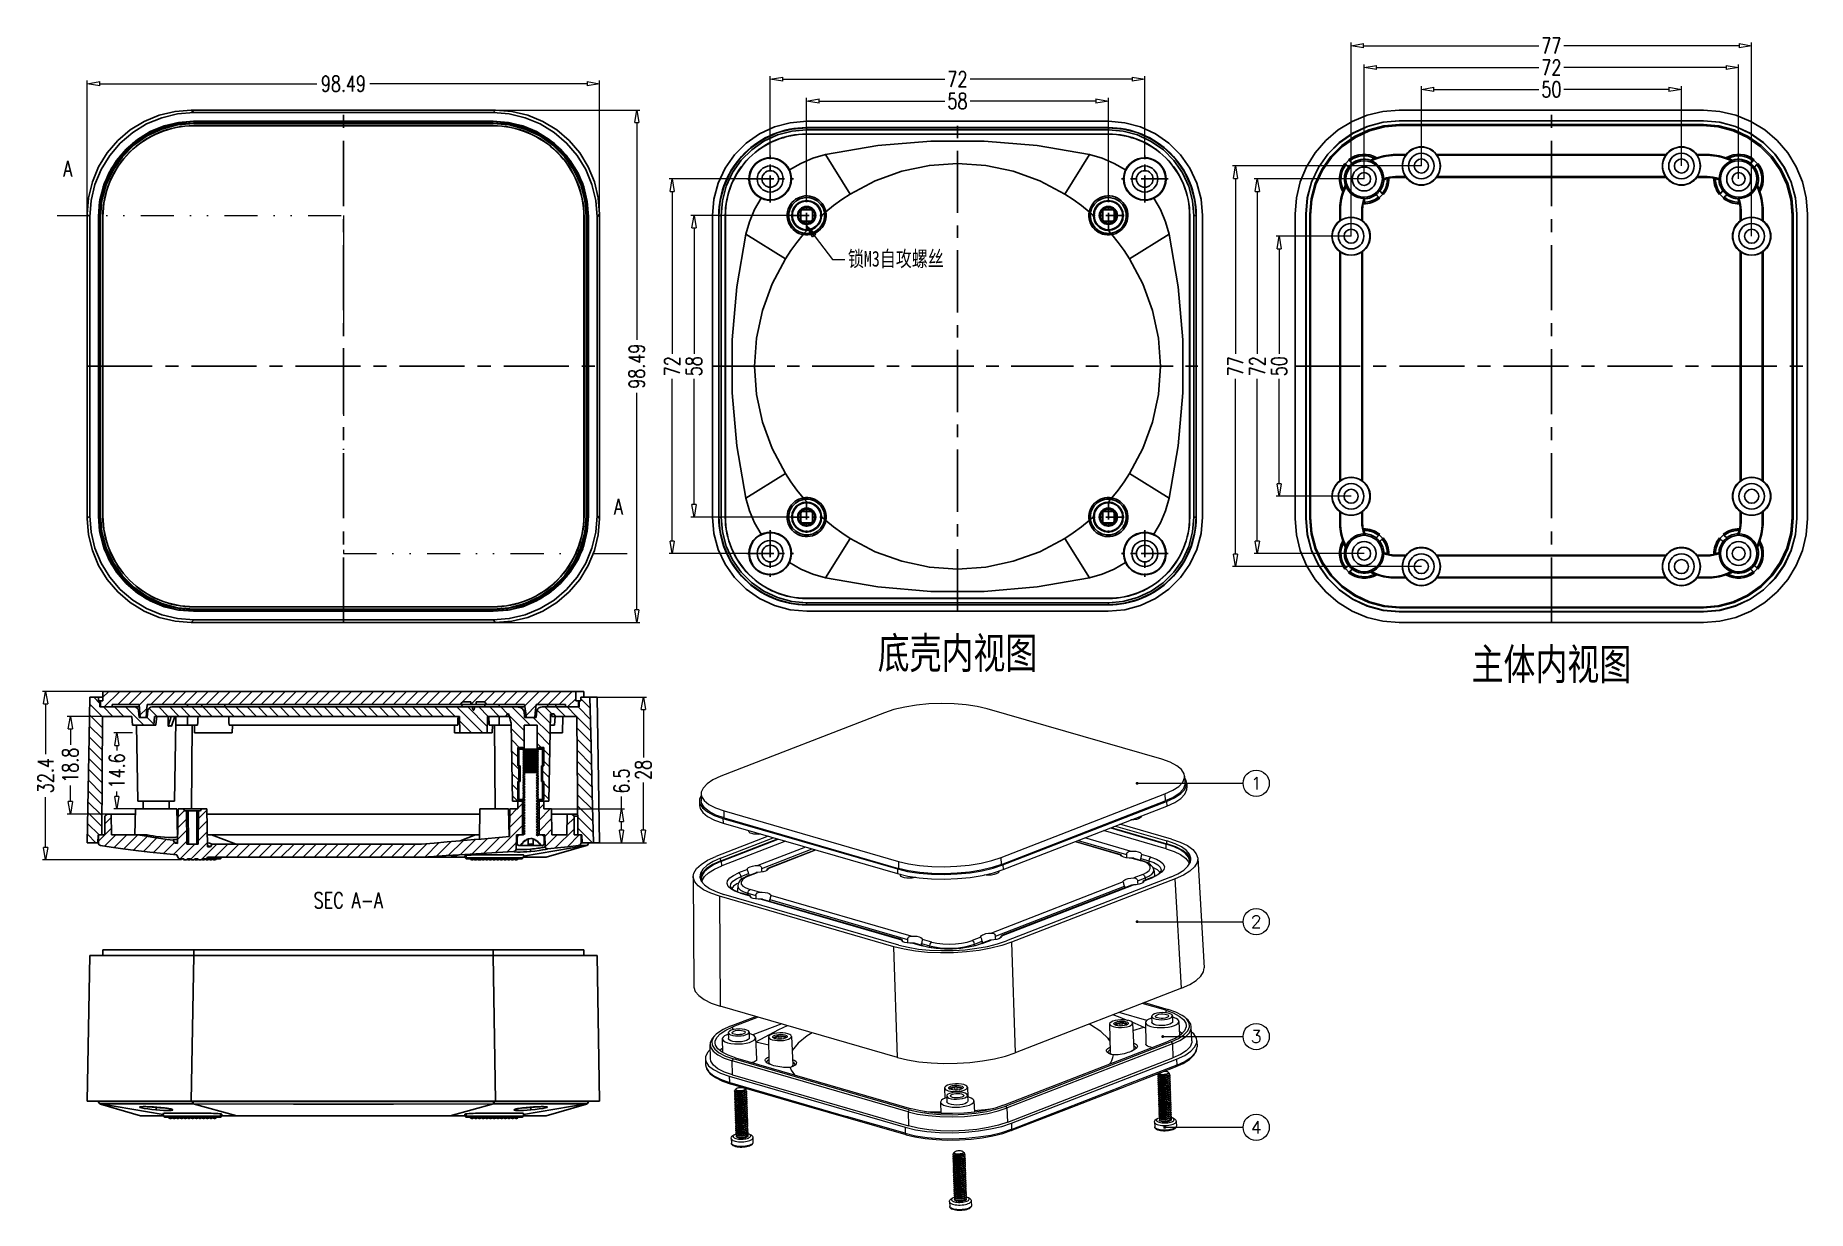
# Model space of a CAD drawing. Header units: millimetres. Extents: x 2698 to 3039, y 1138 to 1364.
import ezdxf
from ezdxf.enums import TextEntityAlignment as Align

# ---------------------------------------------------------------- set-up
doc = ezdxf.new("R2010")
doc.units = ezdxf.units.MM
doc.linetypes.add('CENTER', pattern=[50.8, 31.75, -6.35, 6.35, -6.35])
doc.linetypes.add('DIVIDE', pattern=[31.75, 12.7, -6.35, 0, -6.35, 0, -6.35])
for name, color, linetype, lineweight in [('dim', 82, 'Continuous', 9), ('from', 7, 'Continuous', 13), ('hatch', 56, 'Continuous', 9)]:
    doc.layers.add(name, color=color, linetype=linetype, lineweight=lineweight)
doc.styles.add('ROMAND', font='romand.shx', dxfattribs={"width": 0.75, "bigfont": 'gbcbig.shx'})
doc.styles.add('TXT', font='txt.shx', dxfattribs={"bigfont": 'gbcbig.shx'})
doc.styles.add('楷体', font='')
doc.styles.get('楷体').set_extended_font_data('KaiTi_GB2312')
doc.dimstyles.new('YanXiu', dxfattribs={"dimtxt": 2.5, "dimasz": 2.2, "dimexe": 1, "dimexo": 0, "dimgap": 0.66, "dimtad": 0, "dimzin": 9, "dimdsep": 46, "dimtxsty": 'ROMAND', "dimblk": 'CLOSEDBLANK', "dimcen": 0, "dimclrd": 3, "dimclre": 3, "dimclrt": 7, "dimazin": 2, "dimtfac": 1, "dimtofl": 0, "dimtmove": 0, "dimatfit": 3, "dimldrblk": 'CLOSEDBLANK', "dimfxl": 1, "dimlwd": 5, "dimlwe": 5, "dimarcsym": 0})

msp = doc.modelspace()

# ---------------------------------------------------------------- texts
at = {"layer": 'dim', "color": 7, "insert": (2854.463, 1320.546), "char_height": 3, "attachment_point": 4, "style": 'ROMAND'}
msp.add_mtext('{\\fSimSun|b0|i0|c134|p2;锁M3自攻螺丝}', dxfattribs=at)
at = {"layer": 'hatch', "color": 6, "width": 0.75}
for s, height, style, p in [('A', 3, 'ROMAND', (2704.468, 1338.04)), ('A', 3, 'ROMAND', (2810.328, 1273.04)), ('底壳内视图', 6, '楷体', (2875.523, 1245.012)), ('主体内视图', 6, '楷体', (2989.693, 1242.868)), ('SEC A-A', 3, 'ROMAND', (2758.402, 1197.364))]:
    msp.add_text(s, height=height, dxfattribs=dict(at, style=style)).set_placement(p, align=Align.MIDDLE)

# ---------------------------------------------------------------- blocks, each defined once
blk = doc.blocks.new('_ClosedBlank')
at = {"color": 0, "linetype": 'ByBlock', "lineweight": -2}
for p, q in [((-1, 0.17), (0, 0)), ((-1, 0.17), (-1, -0.17)), ((0, 0), (-1, -0.17))]:
    blk.add_line(p, q, dxfattribs=at)
blk = doc.blocks.new('*D4')
at = {"layer": 'Defpoints', "color": 0}
for p in [(2806.72, 1354.35), (2708.23, 1329.29), (2806.72, 1329.29)]:
    blk.add_point(p, dxfattribs=at)
at = {"layer": 'dim', "color": 3, "lineweight": 5}
for p, q in [((2708.23, 1329.29), (2708.23, 1354.95)), ((2710.63, 1354.35), (2752.37, 1354.35)), ((2804.32, 1354.35), (2762.57, 1354.35)), ((2806.72, 1329.29), (2806.72, 1354.95))]:
    blk.add_line(p, q, dxfattribs=at)
at = {"layer": 'dim', "color": 3, "lineweight": 5, "xscale": 2.4, "yscale": 2.4, "zscale": 2.4, "rotation": 180}
blk.add_blockref('_ClosedBlank', (2708.23, 1354.35), dxfattribs=at)
at = {"layer": 'dim', "color": 3, "lineweight": 5, "xscale": 2.4, "yscale": 2.4, "zscale": 2.4}
blk.add_blockref('_ClosedBlank', (2806.72, 1354.35), dxfattribs=at)
at = {"layer": 'dim', "color": 7, "insert": (2757.47, 1354.35), "char_height": 3, "attachment_point": 5, "style": 'ROMAND'}
blk.add_mtext('98.49', dxfattribs=at)
blk = doc.blocks.new('*D5')
at = {"layer": 'Defpoints', "color": 0}
for p in [(2786.72, 1349.28), (2786.72, 1250.8), (2813.87, 1250.8)]:
    blk.add_point(p, dxfattribs=at)
at = {"layer": 'dim', "color": 3, "lineweight": 5}
for p, q in [((2786.72, 1349.28), (2814.47, 1349.28)), ((2813.87, 1346.88), (2813.87, 1305.14)), ((2813.87, 1253.2), (2813.87, 1294.94)), ((2786.72, 1250.8), (2814.47, 1250.8))]:
    blk.add_line(p, q, dxfattribs=at)
at = {"layer": 'dim', "color": 3, "lineweight": 5, "xscale": 2.4, "yscale": 2.4, "zscale": 2.4}
for p, rotation in [((2813.87, 1349.28), 90), ((2813.87, 1250.8), 270)]:
    blk.add_blockref('_ClosedBlank', p, dxfattribs=dict(at, rotation=rotation))
at = {"layer": 'dim', "color": 7, "insert": (2813.87, 1300.04), "char_height": 3, "attachment_point": 5, "rotation": 90, "style": 'ROMAND'}
blk.add_mtext('98.49', dxfattribs=at)
blk = doc.blocks.new('*D6')
at = {"layer": 'Defpoints', "color": 0}
for p in [(2797.47, 1214.94), (2810.93, 1214.94), (2806.72, 1208.44)]:
    blk.add_point(p, dxfattribs=at)
at = {"layer": 'dim', "color": 3, "lineweight": 5}
for p, q in [((2810.93, 1214.94), (2810.93, 1217.34)), ((2797.47, 1214.94), (2811.53, 1214.94)), ((2810.93, 1210.84), (2810.93, 1212.54)), ((2806.72, 1208.44), (2811.53, 1208.44))]:
    blk.add_line(p, q, dxfattribs=at)
at = {"layer": 'dim', "color": 3, "lineweight": 5, "xscale": 2.4, "yscale": 2.4, "zscale": 2.4}
for p, rotation in [((2810.93, 1214.94), 90), ((2810.93, 1208.44), 270)]:
    blk.add_blockref('_ClosedBlank', p, dxfattribs=dict(at, rotation=rotation))
at = {"layer": 'dim', "color": 7, "insert": (2810.93, 1220.3), "char_height": 3, "attachment_point": 5, "rotation": 90, "style": 'ROMAND'}
blk.add_mtext('6.5', dxfattribs=at)
blk = doc.blocks.new('*D7')
at = {"layer": 'Defpoints', "color": 0}
for p in [(2806.23, 1236.44), (2815.13, 1236.44), (2806.72, 1208.44)]:
    blk.add_point(p, dxfattribs=at)
at = {"layer": 'dim', "color": 3, "lineweight": 5}
for p, q in [((2806.23, 1236.44), (2815.73, 1236.44)), ((2815.13, 1234.04), (2815.13, 1224.86)), ((2815.13, 1210.84), (2815.13, 1220.02)), ((2806.72, 1208.44), (2815.73, 1208.44))]:
    blk.add_line(p, q, dxfattribs=at)
at = {"layer": 'dim', "color": 3, "lineweight": 5, "xscale": 2.4, "yscale": 2.4, "zscale": 2.4}
for p, rotation in [((2815.13, 1236.44), 90), ((2815.13, 1208.44), 270)]:
    blk.add_blockref('_ClosedBlank', p, dxfattribs=dict(at, rotation=rotation))
at = {"layer": 'dim', "color": 7, "insert": (2815.13, 1222.44), "char_height": 3, "attachment_point": 5, "rotation": 90, "style": 'ROMAND'}
blk.add_mtext('28', dxfattribs=at)
blk = doc.blocks.new('*D8')
at = {"layer": 'Defpoints', "color": 0}
for p in [(2716.94, 1229.54), (2713.91, 1214.94), (2717.47, 1214.94)]:
    blk.add_point(p, dxfattribs=at)
at = {"layer": 'dim', "color": 3, "lineweight": 5}
for p, q in [((2716.94, 1229.54), (2713.31, 1229.54)), ((2713.91, 1227.14), (2713.91, 1226.16)), ((2713.91, 1217.34), (2713.91, 1218.32)), ((2717.47, 1214.94), (2713.31, 1214.94))]:
    blk.add_line(p, q, dxfattribs=at)
at = {"layer": 'dim', "color": 3, "lineweight": 5, "xscale": 2.4, "yscale": 2.4, "zscale": 2.4}
for p, rotation in [((2713.91, 1229.54), 90), ((2713.91, 1214.94), 270)]:
    blk.add_blockref('_ClosedBlank', p, dxfattribs=dict(at, rotation=rotation))
at = {"layer": 'dim', "color": 7, "insert": (2713.91, 1222.24), "char_height": 3, "attachment_point": 5, "rotation": 90, "style": 'ROMAND'}
blk.add_mtext('14.6', dxfattribs=at)
blk = doc.blocks.new('*D9')
at = {"layer": 'Defpoints', "color": 0}
for p in [(2704.98, 1232.74), (2711.16, 1232.74), (2712.02, 1213.94)]:
    blk.add_point(p, dxfattribs=at)
at = {"layer": 'dim', "color": 3, "lineweight": 5}
for p, q in [((2711.16, 1232.74), (2704.38, 1232.74)), ((2704.98, 1230.34), (2704.98, 1227.26)), ((2704.98, 1216.34), (2704.98, 1219.42)), ((2712.02, 1213.94), (2704.38, 1213.94))]:
    blk.add_line(p, q, dxfattribs=at)
at = {"layer": 'dim', "color": 3, "lineweight": 5, "xscale": 2.4, "yscale": 2.4, "zscale": 2.4}
for p, rotation in [((2704.98, 1232.74), 90), ((2704.98, 1213.94), 270)]:
    blk.add_blockref('_ClosedBlank', p, dxfattribs=dict(at, rotation=rotation))
at = {"layer": 'dim', "color": 7, "insert": (2704.98, 1223.34), "char_height": 3, "attachment_point": 5, "rotation": 90, "style": 'ROMAND'}
blk.add_mtext('18.8', dxfattribs=at)
blk = doc.blocks.new('*D10')
at = {"layer": 'Defpoints', "color": 0}
for p in [(2711.25, 1237.54), (2700.23, 1205.14), (2726.36, 1205.14)]:
    blk.add_point(p, dxfattribs=at)
at = {"layer": 'dim', "color": 3, "lineweight": 5}
for p, q in [((2711.25, 1237.54), (2699.63, 1237.54)), ((2700.23, 1235.14), (2700.23, 1225.47)), ((2700.23, 1207.54), (2700.23, 1217.2)), ((2726.36, 1205.14), (2699.63, 1205.14))]:
    blk.add_line(p, q, dxfattribs=at)
at = {"layer": 'dim', "color": 3, "lineweight": 5, "xscale": 2.4, "yscale": 2.4, "zscale": 2.4}
for p, rotation in [((2700.23, 1237.54), 90), ((2700.23, 1205.14), 270)]:
    blk.add_blockref('_ClosedBlank', p, dxfattribs=dict(at, rotation=rotation))
at = {"layer": 'dim', "color": 7, "insert": (2700.23, 1221.34), "char_height": 3, "attachment_point": 5, "rotation": 90, "style": 'ROMAND'}
blk.add_mtext('32.4', dxfattribs=at)
blk = doc.blocks.new('*D11')
at = {"layer": 'Defpoints', "color": 0}
for p in [(2904.52, 1351.03), (2846.52, 1332.06), (2904.52, 1332.06)]:
    blk.add_point(p, dxfattribs=at)
at = {"layer": 'dim', "color": 3, "lineweight": 5}
for p, q in [((2846.52, 1332.06), (2846.52, 1351.63)), ((2848.92, 1351.03), (2873.1, 1351.03)), ((2902.12, 1351.03), (2877.94, 1351.03)), ((2904.52, 1332.06), (2904.52, 1351.63))]:
    blk.add_line(p, q, dxfattribs=at)
at = {"layer": 'dim', "color": 3, "lineweight": 5, "xscale": 2.4, "yscale": 2.4, "zscale": 2.4, "rotation": 180}
blk.add_blockref('_ClosedBlank', (2846.52, 1351.03), dxfattribs=at)
at = {"layer": 'dim', "color": 3, "lineweight": 5, "xscale": 2.4, "yscale": 2.4, "zscale": 2.4}
blk.add_blockref('_ClosedBlank', (2904.52, 1351.03), dxfattribs=at)
at = {"layer": 'dim', "color": 7, "insert": (2875.52, 1351.03), "char_height": 3, "attachment_point": 5, "style": 'ROMAND'}
blk.add_mtext('58', dxfattribs=at)
blk = doc.blocks.new('*D12')
at = {"layer": 'Defpoints', "color": 0}
for p in [(2911.52, 1355.23), (2839.52, 1340.54), (2911.52, 1340.54)]:
    blk.add_point(p, dxfattribs=at)
at = {"layer": 'dim', "color": 3, "lineweight": 5}
for p, q in [((2839.52, 1340.54), (2839.52, 1355.83)), ((2841.92, 1355.23), (2873.1, 1355.23)), ((2909.12, 1355.23), (2877.94, 1355.23)), ((2911.52, 1340.54), (2911.52, 1355.83))]:
    blk.add_line(p, q, dxfattribs=at)
at = {"layer": 'dim', "color": 3, "lineweight": 5, "xscale": 2.4, "yscale": 2.4, "zscale": 2.4, "rotation": 180}
blk.add_blockref('_ClosedBlank', (2839.52, 1355.23), dxfattribs=at)
at = {"layer": 'dim', "color": 3, "lineweight": 5, "xscale": 2.4, "yscale": 2.4, "zscale": 2.4}
blk.add_blockref('_ClosedBlank', (2911.52, 1355.23), dxfattribs=at)
at = {"layer": 'dim', "color": 7, "insert": (2875.52, 1355.23), "char_height": 3, "attachment_point": 5, "style": 'ROMAND'}
blk.add_mtext('72', dxfattribs=at)
blk = doc.blocks.new('*D13')
at = {"layer": 'Defpoints', "color": 0}
for p in [(2843.5, 1329.04), (2824.87, 1271.04), (2843.5, 1271.04)]:
    blk.add_point(p, dxfattribs=at)
at = {"layer": 'dim', "color": 3, "lineweight": 5}
for p, q in [((2843.5, 1329.04), (2824.27, 1329.04)), ((2824.87, 1326.64), (2824.87, 1302.46)), ((2824.87, 1273.44), (2824.87, 1297.62)), ((2843.5, 1271.04), (2824.27, 1271.04))]:
    blk.add_line(p, q, dxfattribs=at)
at = {"layer": 'dim', "color": 3, "lineweight": 5, "xscale": 2.4, "yscale": 2.4, "zscale": 2.4}
for p, rotation in [((2824.87, 1329.04), 90), ((2824.87, 1271.04), 270)]:
    blk.add_blockref('_ClosedBlank', p, dxfattribs=dict(at, rotation=rotation))
at = {"layer": 'dim', "color": 7, "insert": (2824.87, 1300.04), "char_height": 3, "attachment_point": 5, "rotation": 90, "style": 'ROMAND'}
blk.add_mtext('58', dxfattribs=at)
blk = doc.blocks.new('*D14')
at = {"layer": 'Defpoints', "color": 0}
for p in [(2820.67, 1336.04), (2835.03, 1336.04), (2835.03, 1264.04)]:
    blk.add_point(p, dxfattribs=at)
at = {"layer": 'dim', "color": 3, "lineweight": 5}
for p, q in [((2835.03, 1336.04), (2820.07, 1336.04)), ((2820.67, 1333.64), (2820.67, 1302.46)), ((2820.67, 1266.44), (2820.67, 1297.62)), ((2835.03, 1264.04), (2820.07, 1264.04))]:
    blk.add_line(p, q, dxfattribs=at)
at = {"layer": 'dim', "color": 3, "lineweight": 5, "xscale": 2.4, "yscale": 2.4, "zscale": 2.4}
for p, rotation in [((2820.67, 1336.04), 90), ((2820.67, 1264.04), 270)]:
    blk.add_blockref('_ClosedBlank', p, dxfattribs=dict(at, rotation=rotation))
at = {"layer": 'dim', "color": 7, "insert": (2820.67, 1300.04), "char_height": 3, "attachment_point": 5, "rotation": 90, "style": 'ROMAND'}
blk.add_mtext('72', dxfattribs=at)
blk = doc.blocks.new('A$C4FA966CF')
at = {"color": 7, "linetype": 'Continuous'}
for p, q in [((45.98, 119.62), (6.64, 104.36)), ((112.58, 108.44), (70.66, 120.57)), ((118.09, 104.39), (118.17, 102.69)), ((118.61, 102.69), (118.65, 101.56)), ((1.5, 98.44), (1.62, 97.77)), ((1.5, 98.44), (1.52, 97.31)), ((1.91, 100.16), (1.93, 98.47)), ((74.02, 84.86), (113.36, 100.12)), ((74.1, 83.16), (113.44, 98.42)), ((74.41, 83.06), (113.76, 98.33)), ((113.36, 100.12), (113.44, 98.42)), ((113.75, 98.33), (113.8, 97.2)), ((7.15, 94.22), (49.09, 82.09)), ((7.16, 94.22), (7.18, 93.09)), ((7.42, 96.04), (49.34, 83.91)), ((7.45, 94.34), (7.42, 96.04)), ((7.45, 94.34), (49.37, 82.2)), ((74.46, 81.93), (113.8, 97.2)), ((107.65, 94.7), (107.65, 94.81)), ((18.05, 89.94), (5.41, 85.04)), ((6.57, 84.68), (19.25, 89.6)), ((7.18, 93.09), (49.1, 80.96)), ((13.34, 91.11), (13.33, 91.31)), ((105.03, 86.38), (94.08, 89.55)), ((113.67, 86.95), (98.61, 91.3)), ((100.28, 91.95), (113.66, 88.08)), ((100.47, 92.02), (113.85, 88.15)), ((101.44, 92.4), (113.85, 88.81)), ((114.93, 89.26), (102.56, 92.84)), ((6.61, 84.02), (20.25, 89.31)), ((6.81, 83.96), (20.45, 89.25)), ((22.15, 88.76), (6.88, 82.83)), ((26.97, 87.36), (15.56, 82.94)), ((16.49, 82.21), (28.58, 86.9)), ((17.97, 82.3), (29.29, 86.69)), ((18.02, 82.23), (29.43, 86.65)), ((91.78, 88.65), (102.72, 85.49)), ((91.91, 88.7), (102.78, 85.56)), ((92.53, 88.95), (104.16, 85.58)), ((102.72, 85.49), (102.75, 85.56)), ((102.72, 85.46), (102.72, 85.49)), ((102.75, 85.56), (102.78, 85.56)), ((102.86, 85.46), (102.91, 85.31)), ((102.91, 85.31), (102.94, 85.15)), ((107.74, 85.62), (107.74, 85.6)), ((110, 84.94), (107.74, 85.6)), ((113.67, 86.95), (113.66, 88.08)), ((113.85, 88.15), (113.85, 88.81)), ((2.14, 81.07), (1.69, 80)), ((6.61, 84.02), (6.57, 84.68)), ((6.88, 82.83), (6.81, 83.96)), ((13.01, 81.95), (10.89, 81.12)), ((11.5, 80.27), (13.29, 80.97)), ((13.01, 81.95), (13.01, 82)), ((13.08, 80.41), (15.02, 81.16)), ((13.35, 80.41), (15.47, 81.24)), ((17.78, 81.83), (17.78, 81.79)), ((18.02, 82.23), (18.03, 82.16)), ((49.08, 82.09), (49.1, 80.96)), ((49.34, 83.91), (49.37, 82.2)), ((73.45, 81.44), (73.45, 81.6)), ((74.1, 83.16), (74.02, 84.86)), ((74.41, 83.07), (74.46, 81.93)), ((105.44, 84.7), (107.7, 84.05)), ((105.88, 84.66), (107.95, 84.06)), ((107.56, 84.6), (109.48, 84.04)), ((108.7, 83.68), (107.7, 84.05)), ((109.48, 84.04), (109.46, 83.41)), ((110.67, 81.86), (110.82, 80.67)), ((119.03, 83.8), (119.22, 83.25)), ((119.26, 83.32), (119.35, 83.81)), ((119.35, 83.81), (119.34, 83.99)), ((119.48, 83.69), (119.62, 84.47)), ((119.57, 84.16), (119.5, 84.53)), ((119.62, 84.47), (119.61, 84.66)), ((121.24, 84.64), (122.76, 58.32)), ((0, 80.26), (0.14, 53.89)), ((1.62, 80.19), (1.63, 80.11)), ((1.63, 80.11), (1.94, 79.16)), ((1.69, 80), (1.68, 79.95)), ((1.94, 79.54), (1.95, 79.47)), ((1.95, 79.47), (2.12, 78.95)), ((2.1, 79.01), (2.14, 79.3)), ((9.03, 77.29), (8.39, 77.91)), ((9.84, 76.98), (10.6, 76.61)), ((10.72, 78.12), (10.65, 76.93)), ((11.57, 79.54), (11.5, 80.27)), ((15.92, 76.5), (13.66, 77.15)), ((49.78, 80.56), (49.77, 80.8)), ((103.34, 78.97), (71.69, 66.69)), ((72.61, 65.96), (103.62, 77.99)), ((105.34, 78.18), (74.09, 66.06)), ((74.14, 65.98), (105.79, 78.26)), ((114.67, 80.1), (75.25, 64.8)), ((115.83, 79.73), (76.49, 64.47)), ((103.34, 78.97), (103.33, 79.03)), ((108.01, 80.78), (105.89, 79.96)), ((106.81, 79.23), (108.61, 79.93)), ((108.11, 78.86), (108.1, 78.82)), ((110.2, 80.07), (108.29, 79.33)), ((108.34, 79.25), (110.46, 80.07)), ((108.34, 79.25), (108.35, 79.18)), ((108.61, 79.93), (108.65, 79.47)), ((110.82, 80.67), (110.76, 80.33)), ((117.35, 53.42), (115.83, 79.73)), ((48.23, 63.38), (6.31, 75.52)), ((6.31, 75.52), (6.45, 49.15)), ((49.4, 63.81), (7.39, 75.96)), ((10.6, 76.61), (11.6, 76.27)), ((11.35, 76.26), (13.61, 75.6)), ((13.67, 75.67), (11.6, 76.27)), ((13.12, 75.83), (13.13, 76.25)), ((13.13, 76.25), (15.05, 75.7)), ((13.61, 75.6), (13.64, 75.67)), ((13.61, 75.57), (13.61, 75.6)), ((13.64, 75.67), (13.66, 75.67)), ((13.75, 75.57), (13.8, 75.43)), ((13.8, 75.43), (13.83, 75.27)), ((16.33, 74.82), (50.06, 65.06)), ((50.11, 65.13), (16.76, 74.78)), ((18.45, 74.71), (51.49, 65.15)), ((18.63, 75.73), (18.63, 75.71)), ((52.36, 65.95), (18.63, 75.71)), ((50.06, 65.06), (50.08, 65.12)), ((50.06, 65.03), (50.06, 65.06)), ((50.08, 65.12), (50.11, 65.13)), ((50.19, 65.03), (50.25, 64.88)), ((50.25, 64.88), (50.27, 64.72)), ((52.77, 64.27), (55.03, 63.62)), ((55.28, 63.63), (53.21, 64.23)), ((54.9, 64.17), (56.81, 63.61)), ((55.08, 65.18), (55.08, 65.16)), ((57.33, 64.51), (55.08, 65.16)), ((69.14, 65.71), (67.02, 64.88)), ((67.62, 64.03), (69.42, 64.73)), ((67.65, 63.68), (67.62, 64.03)), ((69.14, 65.71), (69.13, 65.76)), ((71.14, 64.92), (69.21, 64.17)), ((69.47, 64.17), (71.59, 65)), ((73.9, 65.59), (73.9, 65.55)), ((74.14, 65.98), (74.15, 65.92)), ((76.49, 64.47), (77.34, 37.9)), ((50.68, 62.79), (48.23, 63.38)), ((49.08, 36.81), (48.23, 63.38)), ((56.62, 63.25), (55.03, 63.62)), ((55.28, 63.63), (56.77, 63.29)), ((56.81, 63.61), (56.8, 63.28)), ((117.35, 53.42), (77.34, 37.9)), ((49.08, 36.81), (6.45, 49.15)), ((109.01, 45.7), (102.39, 47.62)), ((113.55, 48.13), (107.92, 49.76)), ((108.47, 49.97), (114.1, 48.34)), ((113.55, 48.13), (113.57, 47.52)), ((8.44, 42.72), (8.48, 41.31)), ((8.91, 44.29), (15.02, 46.66)), ((15.61, 46.5), (9.5, 44.12)), ((9.52, 43.44), (9.5, 44.12)), ((13.44, 42.87), (13.48, 41.46)), ((21.26, 44.86), (14.37, 42.19)), ((100.07, 44.84), (100.16, 37.97)), ((101.29, 44.6), (101.12, 44.75)), ((101.63, 44.46), (101.29, 44.6)), ((101.41, 44.61), (102.57, 45.06)), ((101.41, 44.61), (101.41, 44.54)), ((101.71, 44.92), (101.44, 44.77)), ((102.6, 44.33), (102.57, 45.06)), ((103, 45.08), (103.02, 44.35)), ((103, 45.08), (104.24, 44.72)), ((104.4, 44.72), (104.09, 44.55)), ((104.24, 44.63), (104.24, 44.72)), ((104.35, 44.69), (104.34, 44.73)), ((104.53, 44.85), (104.4, 44.72)), ((105.37, 45.32), (108.31, 44.08)), ((105.57, 45.01), (105.87, 38.91)), ((105.66, 43.25), (108.31, 44.08)), ((108.31, 44.08), (108.73, 43.86)), ((108.71, 45.19), (108.78, 40)), ((110.17, 46.64), (110.21, 45.22)), ((115.16, 46.79), (115.21, 45.38)), ((115.45, 46.36), (115.18, 46.42)), ((116.71, 45.44), (116.88, 42.07)), ((118.59, 46.02), (118.11, 46.47)), ((119.84, 40.76), (119.7, 44.15)), ((4.14, 36.55), (4.07, 39.94)), ((5.51, 42.35), (5.15, 42.01)), ((6.98, 41.27), (7.03, 38.01)), ((8.45, 42.35), (8.07, 42.23)), ((13.72, 42.45), (13.45, 42.51)), ((14.98, 41.52), (15.24, 36.34)), ((18.15, 39.76), (15.03, 40.48)), ((18.12, 41.68), (18.2, 35.57)), ((19.34, 41.44), (19.17, 41.59)), ((19.68, 41.3), (19.34, 41.44)), ((19.46, 41.45), (20.63, 41.9)), ((19.46, 41.45), (19.47, 41.38)), ((19.76, 41.76), (19.49, 41.62)), ((20.65, 41.18), (20.63, 41.9)), ((21.05, 41.92), (22.29, 41.56)), ((21.05, 41.92), (21.07, 41.19)), ((22.45, 41.56), (22.14, 41.4)), ((22.29, 41.48), (22.29, 41.56)), ((22.4, 41.53), (22.39, 41.58)), ((22.58, 41.7), (22.45, 41.56)), ((23.62, 41.86), (23.96, 34.99)), ((23.81, 38.45), (23.79, 38.46)), ((23.81, 38.45), (23.79, 38.41)), ((74.58, 25.29), (114.25, 40.68)), ((114.84, 40.51), (75.16, 25.12)), ((115.14, 40.05), (75.47, 24.66)), ((99.72, 41.38), (100.11, 41.5)), ((100.12, 40.82), (99.72, 41.38)), ((106.21, 38.78), (105.94, 38.6)), ((106.43, 38.96), (106.21, 38.78)), ((110.07, 39.25), (110.49, 39.22)), ((114.84, 40.51), (115.14, 40.05)), ((115.14, 40.05), (116.93, 40.87)), ((115.14, 40.05), (115.27, 36.66)), ((121.06, 40.77), (121.09, 39.32)), ((2.93, 36.47), (2.99, 35.03)), ((2.99, 35.03), (3.11, 34.39)), ((7.76, 37.12), (9.65, 36.46)), ((9.39, 35.98), (9.65, 36.46)), ((51.66, 23.74), (9.39, 35.98)), ((9.47, 32.58), (9.39, 35.98)), ((51.93, 24.23), (9.65, 36.46)), ((10.2, 36.67), (52.47, 24.44)), ((17.98, 35.37), (17.72, 35.53)), ((18.28, 35.21), (17.98, 35.37)), ((19.41, 34.8), (19, 34.93)), ((23.3, 34.41), (22.95, 34.38)), ((24.75, 35.22), (24.48, 34.93)), ((75.6, 21.27), (115.27, 36.66)), ((76.49, 21.01), (116.15, 36.4)), ((100.46, 37.53), (99.86, 37.76)), ((100.08, 35.18), (100.28, 35.44)), ((100.54, 37.51), (100.28, 37.7)), ((100.28, 35.44), (101.06, 35.56)), ((101.34, 37.4), (100.99, 37.4)), ((116.2, 34.94), (102.94, 29.78)), ((115.92, 34.55), (116.02, 34.63)), ((115.92, 34.55), (116.01, 34.59)), ((116.02, 34.59), (116.01, 34.59)), ((116.02, 34.63), (116.08, 34.75)), ((116.08, 34.75), (116.1, 34.91)), ((116.16, 36.4), (116.2, 34.94)), ((7.06, 31.09), (8.9, 30.46)), ((8.64, 32.26), (50.91, 20.03)), ((8.64, 32.26), (8.69, 30.8)), ((8.8, 30.77), (8.69, 30.8)), ((8.9, 30.46), (9, 30.43)), ((8.98, 30.44), (9, 30.43)), ((9, 30.43), (23.01, 26.36)), ((9.47, 32.58), (51.75, 20.35)), ((111.68, 32.66), (111.68, 32.57)), ((111.7, 32.19), (111.7, 32.1)), ((111.71, 31.72), (111.71, 31.63)), ((111.72, 31.25), (111.73, 31.16)), ((111.74, 30.78), (111.74, 30.69)), ((111.77, 30.7), (111.74, 30.78)), ((111.75, 30.31), (111.76, 30.22)), ((111.77, 29.84), (111.77, 29.74)), ((111.82, 30.92), (111.9, 30.97)), ((111.92, 32.36), (112.19, 32.25)), ((111.93, 31.89), (112.21, 31.78)), ((111.95, 31.42), (112.22, 31.31)), ((111.96, 30.95), (112.24, 30.84)), ((111.97, 30.48), (112.25, 30.37)), ((111.99, 30.01), (112.27, 29.9)), ((112.08, 32.76), (112.18, 32.72)), ((113.61, 32.75), (113.76, 32.79)), ((113.86, 32.83), (113.86, 32.84)), ((113.86, 32.84), (113.88, 32.84)), ((113.87, 32.36), (114.14, 32.49)), ((113.89, 31.89), (114.16, 32.02)), ((113.9, 31.42), (114.17, 31.55)), ((113.92, 30.95), (114.19, 31.08)), ((113.93, 30.48), (114.2, 30.61)), ((114.14, 32.49), (113.94, 32.41)), ((113.95, 30.01), (114.22, 30.14)), ((114.16, 32.02), (113.96, 31.94)), ((114.17, 31.55), (113.97, 31.47)), ((114.2, 30.61), (114.01, 30.53)), ((114.21, 30.14), (114.02, 30.06)), ((114.14, 33.24), (114.37, 33.05)), ((114.54, 32.48), (114.5, 32.39)), ((114.55, 32.03), (114.52, 31.93)), ((114.54, 32.52), (114.54, 32.48)), ((114.54, 32.52), (114.54, 32.42)), ((114.57, 31.56), (114.54, 31.46)), ((114.55, 32.05), (114.55, 32.03)), ((114.55, 32.05), (114.55, 31.95)), ((114.58, 31.09), (114.55, 30.99)), ((114.57, 31.57), (114.57, 31.56)), ((114.57, 31.57), (114.57, 31.48)), ((114.6, 30.62), (114.57, 30.52)), ((114.58, 31.1), (114.58, 31.09)), ((114.58, 31.1), (114.58, 31.01)), ((114.61, 30.15), (114.58, 30.05)), ((114.6, 30.63), (114.6, 30.62)), ((114.6, 30.63), (114.6, 30.54)), ((114.61, 30.16), (114.61, 30.15)), ((114.61, 30.16), (114.61, 30.07)), ((9.95, 28.74), (9.96, 28.65)), ((9.97, 28.27), (9.97, 28.18)), ((9.98, 27.8), (9.99, 27.71)), ((10, 27.33), (10, 27.24)), ((10.01, 26.86), (10.01, 26.77)), ((10.04, 26.78), (10.01, 26.86)), ((10.03, 26.39), (10.03, 26.3)), ((10.04, 25.92), (10.04, 25.83)), ((10.1, 27), (10.17, 27.06)), ((10.19, 28.44), (10.46, 28.33)), ((10.31, 29.26), (10.2, 29.15)), ((10.2, 27.97), (10.48, 27.86)), ((10.22, 27.5), (10.49, 27.39)), ((10.23, 27.03), (10.51, 26.92)), ((10.25, 26.56), (10.52, 26.45)), ((10.26, 26.09), (10.54, 25.98)), ((10.28, 25.62), (10.55, 25.51)), ((10.35, 28.84), (10.45, 28.8)), ((11.89, 28.83), (12.03, 28.88)), ((12.13, 28.92), (12.15, 28.93)), ((12.13, 28.92), (12.13, 28.92)), ((12.15, 28.45), (12.41, 28.57)), ((12.16, 27.98), (12.43, 28.1)), ((12.18, 27.51), (12.44, 27.63)), ((12.19, 27.04), (12.46, 27.16)), ((12.21, 26.56), (12.47, 26.69)), ((12.41, 28.57), (12.22, 28.49)), ((12.22, 26.09), (12.49, 26.22)), ((12.43, 28.1), (12.23, 28.02)), ((12.23, 25.62), (12.5, 25.75)), ((12.44, 27.63), (12.25, 27.55)), ((12.47, 26.69), (12.28, 26.61)), ((12.49, 26.22), (12.29, 26.14)), ((12.41, 29.32), (12.64, 29.13)), ((12.81, 28.57), (12.77, 28.47)), ((12.82, 28.11), (12.8, 28.01)), ((12.81, 28.6), (12.81, 28.57)), ((12.81, 28.6), (12.81, 28.5)), ((12.84, 27.64), (12.81, 27.54)), ((12.82, 28.13), (12.82, 28.11)), ((12.82, 28.13), (12.83, 28.03)), ((12.85, 27.17), (12.83, 27.07)), ((12.84, 27.66), (12.84, 27.64)), ((12.84, 27.66), (12.84, 27.56)), ((12.87, 26.7), (12.84, 26.6)), ((12.85, 27.19), (12.85, 27.17)), ((12.85, 27.19), (12.86, 27.09)), ((12.88, 26.23), (12.85, 26.13)), ((12.87, 26.72), (12.87, 26.7)), ((12.87, 26.72), (12.87, 26.62)), ((12.9, 25.76), (12.87, 25.66)), ((12.88, 26.25), (12.88, 26.23)), ((12.88, 26.25), (12.89, 26.15)), ((12.9, 25.77), (12.9, 25.76)), ((12.9, 25.77), (12.9, 25.68)), ((23.01, 26.36), (37.12, 22.27)), ((59.46, 26.08), (59.5, 23.35)), ((60.4, 29.45), (60.43, 26.99)), ((60.93, 27.16), (60.55, 27.04)), ((60.92, 27.53), (60.96, 26.12)), ((61.62, 29.21), (61.45, 29.36)), ((61.96, 29.07), (61.62, 29.21)), ((61.74, 29.22), (62.9, 29.67)), ((61.74, 29.22), (61.74, 29.15)), ((62.04, 29.53), (61.76, 29.38)), ((62.92, 28.94), (62.9, 29.67)), ((63.32, 29.69), (63.35, 28.96)), ((63.32, 29.69), (64.56, 29.33)), ((64.72, 29.33), (64.42, 29.16)), ((64.57, 29.24), (64.56, 29.33)), ((64.67, 29.3), (64.67, 29.34)), ((64.85, 29.46), (64.72, 29.33)), ((65.9, 29.62), (66.01, 27.3)), ((65.92, 27.69), (65.96, 26.28)), ((66.2, 27.26), (65.93, 27.32)), ((67.46, 26.33), (67.59, 23.65)), ((111.78, 29.37), (111.79, 29.27)), ((111.8, 28.9), (111.8, 28.8)), ((111.81, 28.43), (111.82, 28.33)), ((111.83, 27.96), (111.83, 27.86)), ((111.84, 27.49), (111.85, 27.39)), ((111.86, 27.02), (111.86, 26.92)), ((111.87, 26.55), (111.88, 26.45)), ((111.89, 26.08), (111.89, 25.98)), ((111.9, 25.61), (111.9, 25.51)), ((112, 29.53), (112.28, 29.43)), ((112.02, 29.06), (112.3, 28.96)), ((112.03, 28.59), (112.31, 28.49)), ((112.05, 28.12), (112.32, 28.02)), ((112.06, 27.65), (112.34, 27.54)), ((112.08, 27.18), (112.35, 27.07)), ((112.23, 27.14), (112.08, 27.18)), ((112.09, 26.71), (112.37, 26.6)), ((112.11, 26.24), (112.38, 26.13)), ((112.12, 25.77), (112.4, 25.66)), ((112.48, 27.03), (112.35, 27.07)), ((113.96, 29.54), (114.23, 29.67)), ((113.98, 29.07), (114.25, 29.2)), ((113.99, 28.6), (114.26, 28.73)), ((114.01, 28.13), (114.27, 28.26)), ((114.02, 27.66), (114.29, 27.79)), ((114.04, 27.19), (114.3, 27.32)), ((114.24, 29.2), (114.05, 29.12)), ((114.05, 26.72), (114.32, 26.84)), ((114.26, 28.73), (114.06, 28.65)), ((114.07, 26.25), (114.33, 26.37)), ((114.27, 28.26), (114.08, 28.18)), ((114.08, 25.78), (114.35, 25.9)), ((114.29, 27.79), (114.09, 27.71)), ((114.32, 26.84), (114.12, 26.77)), ((114.3, 27.31), (114.13, 27.24)), ((114.33, 26.37), (114.14, 26.3)), ((114.63, 29.68), (114.6, 29.58)), ((114.64, 29.21), (114.61, 29.11)), ((114.63, 29.69), (114.63, 29.68)), ((114.63, 29.69), (114.63, 29.6)), ((114.65, 28.74), (114.63, 28.64)), ((114.64, 29.22), (114.64, 29.21)), ((114.64, 29.22), (114.64, 29.13)), ((114.67, 28.27), (114.64, 28.16)), ((114.65, 28.75), (114.65, 28.74)), ((114.65, 28.75), (114.66, 28.66)), ((114.68, 27.8), (114.66, 27.69)), ((114.67, 28.28), (114.67, 28.27)), ((114.67, 28.28), (114.67, 28.19)), ((114.7, 27.33), (114.67, 27.22)), ((114.68, 27.81), (114.68, 27.8)), ((114.68, 27.81), (114.69, 27.72)), ((114.71, 26.86), (114.69, 26.75)), ((114.7, 27.34), (114.7, 27.33)), ((114.7, 27.34), (114.7, 27.25)), ((114.73, 26.39), (114.7, 26.28)), ((114.71, 26.87), (114.71, 26.86)), ((114.71, 26.87), (114.72, 26.78)), ((114.74, 25.92), (114.72, 25.81)), ((114.73, 26.4), (114.73, 26.39)), ((114.73, 26.4), (114.73, 26.31)), ((114.74, 25.93), (114.74, 25.92)), ((114.74, 25.93), (114.75, 25.84)), ((10.06, 25.45), (10.06, 25.36)), ((10.07, 24.98), (10.07, 24.89)), ((10.09, 24.51), (10.09, 24.42)), ((10.1, 24.04), (10.1, 23.94)), ((10.12, 23.57), (10.12, 23.47)), ((10.13, 23.1), (10.13, 23)), ((10.14, 22.63), (10.15, 22.53)), ((10.16, 22.16), (10.16, 22.06)), ((10.17, 21.69), (10.18, 21.59)), ((10.29, 25.15), (10.57, 25.04)), ((10.31, 24.68), (10.58, 24.57)), ((10.32, 24.21), (10.6, 24.1)), ((10.34, 23.74), (10.61, 23.63)), ((10.5, 23.22), (10.35, 23.26)), ((10.35, 23.26), (10.63, 23.16)), ((10.37, 22.79), (10.64, 22.69)), ((10.38, 22.32), (10.66, 22.22)), ((10.39, 21.85), (10.67, 21.74)), ((10.41, 21.38), (10.69, 21.27)), ((10.76, 23.12), (10.63, 23.16)), ((12.25, 25.15), (12.52, 25.28)), ((12.26, 24.68), (12.53, 24.81)), ((12.28, 24.21), (12.55, 24.34)), ((12.29, 23.74), (12.56, 23.87)), ((12.31, 23.27), (12.58, 23.4)), ((12.52, 25.28), (12.32, 25.2)), ((12.32, 22.8), (12.59, 22.93)), ((12.53, 24.81), (12.34, 24.73)), ((12.34, 22.33), (12.61, 22.46)), ((12.55, 24.34), (12.35, 24.26)), ((12.35, 21.86), (12.62, 21.99)), ((12.56, 23.87), (12.37, 23.79)), ((12.37, 21.39), (12.64, 21.52)), ((12.59, 22.93), (12.39, 22.85)), ((12.58, 23.4), (12.4, 23.33)), ((12.6, 22.46), (12.41, 22.38)), ((12.63, 21.52), (12.44, 21.44)), ((12.59, 22.93), (12.59, 22.93)), ((12.91, 25.29), (12.88, 25.19)), ((12.93, 24.82), (12.9, 24.72)), ((12.91, 25.3), (12.91, 25.29)), ((12.91, 25.3), (12.91, 25.21)), ((12.94, 24.35), (12.91, 24.25)), ((12.93, 24.83), (12.93, 24.82)), ((12.93, 24.83), (12.93, 24.74)), ((12.96, 23.88), (12.93, 23.78)), ((12.94, 24.36), (12.94, 24.35)), ((12.94, 24.36), (12.94, 24.27)), ((12.97, 23.41), (12.94, 23.31)), ((12.96, 23.89), (12.96, 23.88)), ((12.96, 23.89), (12.96, 23.8)), ((12.99, 22.94), (12.96, 22.84)), ((12.97, 23.42), (12.97, 23.41)), ((12.97, 23.42), (12.97, 23.33)), ((13, 22.47), (12.97, 22.37)), ((12.99, 22.95), (12.99, 22.94)), ((12.99, 22.95), (12.99, 22.86)), ((13.02, 22), (12.99, 21.89)), ((13, 22.48), (13, 22.47)), ((13, 22.48), (13, 22.39)), ((13.03, 21.53), (13, 21.42)), ((13.02, 22.01), (13.02, 22)), ((13.02, 22.01), (13.02, 21.92)), ((13.03, 21.54), (13.03, 21.53)), ((13.03, 21.54), (13.03, 21.45)), ((50.97, 18.57), (36.84, 22.64)), ((37.12, 22.27), (51.07, 18.26)), ((51.93, 24.23), (51.66, 23.74)), ((51.66, 23.74), (51.75, 20.35)), ((70.18, 24.29), (72.06, 24.49)), ((75.47, 24.66), (75.16, 25.12)), ((75.6, 21.27), (75.47, 24.66)), ((111.75, 22.22), (112.01, 22.3)), ((111.92, 25.13), (111.92, 25.04)), ((112.01, 22.26), (111.92, 22.23)), ((111.93, 24.66), (111.93, 24.57)), ((111.95, 24.19), (111.95, 24.1)), ((111.96, 23.72), (111.96, 23.63)), ((111.98, 23.25), (111.98, 23.16)), ((111.99, 22.78), (111.99, 22.69)), ((112.01, 22.31), (112.01, 22.22)), ((112.02, 21.84), (112.02, 21.74)), ((112.14, 25.3), (112.41, 25.19)), ((112.15, 24.83), (112.43, 24.72)), ((112.17, 24.36), (112.44, 24.25)), ((112.18, 23.89), (112.46, 23.78)), ((112.2, 23.42), (112.47, 23.31)), ((112.21, 22.95), (112.49, 22.84)), ((112.23, 22.48), (112.5, 22.37)), ((112.24, 22.01), (112.52, 21.9)), ((114.1, 25.31), (114.36, 25.43)), ((114.11, 24.84), (114.38, 24.96)), ((114.12, 24.37), (114.39, 24.49)), ((114.14, 23.9), (114.41, 24.02)), ((114.15, 23.43), (114.42, 23.55)), ((114.36, 25.43), (114.17, 25.36)), ((114.17, 22.96), (114.44, 23.08)), ((114.38, 24.96), (114.18, 24.89)), ((114.18, 22.49), (114.45, 22.61)), ((114.2, 22.02), (114.47, 22.14)), ((114.41, 24.02), (114.21, 23.94)), ((114.44, 23.08), (114.24, 23)), ((114.45, 22.61), (114.26, 22.53)), ((114.47, 22.14), (114.27, 22.06)), ((114.42, 23.55), (114.28, 23.49)), ((114.48, 21.67), (114.49, 21.48)), ((114.76, 25.45), (114.73, 25.34)), ((114.77, 24.98), (114.74, 24.87)), ((114.76, 25.46), (114.76, 25.45)), ((114.76, 25.46), (114.76, 25.37)), ((114.79, 24.5), (114.76, 24.4)), ((114.77, 24.99), (114.77, 24.98)), ((114.77, 24.99), (114.78, 24.89)), ((114.8, 24.03), (114.77, 23.93)), ((114.78, 21.88), (114.84, 21.81)), ((114.79, 24.52), (114.79, 24.5)), ((114.79, 24.52), (114.79, 24.42)), ((114.82, 23.56), (114.79, 23.46)), ((114.8, 24.05), (114.8, 24.03)), ((114.8, 24.05), (114.8, 23.95)), ((114.83, 23.09), (114.8, 22.99)), ((114.82, 23.58), (114.82, 23.56)), ((114.82, 23.58), (114.82, 23.48)), ((114.85, 22.62), (114.82, 22.52)), ((114.83, 23.11), (114.83, 23.09)), ((114.83, 23.11), (114.83, 23.01)), ((114.86, 22.15), (114.83, 22.05)), ((114.84, 21.81), (114.86, 21.76)), ((114.85, 22.64), (114.85, 22.62)), ((114.85, 22.64), (114.85, 22.54)), ((114.86, 22.17), (114.86, 22.15)), ((114.86, 22.17), (114.86, 22.07)), ((116.06, 21.39), (116.1, 20.26)), ((9.14, 17.31), (9.17, 16.18)), ((10.02, 18.3), (10.28, 18.39)), ((10.19, 21.22), (10.19, 21.12)), ((10.28, 18.34), (10.19, 18.31)), ((10.2, 20.75), (10.21, 20.65)), ((10.22, 20.28), (10.22, 20.18)), ((10.23, 19.81), (10.24, 19.71)), ((10.25, 19.34), (10.25, 19.24)), ((10.26, 18.86), (10.27, 18.77)), ((10.28, 18.39), (10.28, 18.3)), ((10.29, 17.92), (10.3, 17.82)), ((10.42, 20.91), (10.7, 20.8)), ((10.44, 20.44), (10.71, 20.33)), ((10.45, 19.97), (10.73, 19.86)), ((10.47, 19.5), (10.74, 19.39)), ((10.48, 19.03), (10.76, 18.92)), ((10.5, 18.56), (10.77, 18.45)), ((10.51, 18.09), (10.79, 17.98)), ((12.38, 20.92), (12.65, 21.05)), ((12.4, 20.45), (12.66, 20.57)), ((12.41, 19.98), (12.68, 20.1)), ((12.43, 19.51), (12.69, 19.63)), ((12.44, 19.04), (12.71, 19.16)), ((12.65, 21.04), (12.45, 20.97)), ((12.46, 18.57), (12.72, 18.69)), ((12.47, 18.1), (12.74, 18.22)), ((12.68, 20.1), (12.48, 20.03)), ((12.71, 19.16), (12.51, 19.08)), ((12.72, 18.69), (12.53, 18.62)), ((12.74, 18.22), (12.54, 18.14)), ((12.69, 19.63), (12.55, 19.57)), ((12.75, 17.75), (12.76, 17.56)), ((13.04, 21.06), (13.02, 20.95)), ((13.06, 20.59), (13.03, 20.48)), ((13.04, 21.07), (13.04, 21.06)), ((13.04, 21.07), (13.05, 20.98)), ((13.07, 20.12), (13.05, 20.01)), ((13.05, 17.96), (13.12, 17.89)), ((13.06, 20.6), (13.06, 20.59)), ((13.06, 20.6), (13.06, 20.51)), ((13.09, 19.65), (13.06, 19.54)), ((13.07, 20.13), (13.07, 20.12)), ((13.07, 20.13), (13.08, 20.04)), ((13.1, 19.18), (13.08, 19.07)), ((13.09, 19.66), (13.09, 19.65)), ((13.09, 19.66), (13.09, 19.57)), ((13.12, 18.7), (13.09, 18.6)), ((13.1, 19.19), (13.1, 19.18)), ((13.1, 19.19), (13.11, 19.1)), ((13.13, 18.23), (13.11, 18.13)), ((13.12, 18.72), (13.12, 18.7)), ((13.12, 18.72), (13.12, 18.62)), ((13.12, 17.89), (13.13, 17.85)), ((13.13, 18.25), (13.13, 18.23)), ((13.13, 18.25), (13.14, 18.15)), ((14.33, 17.48), (14.37, 16.35)), ((50.92, 20.02), (50.97, 18.57)), ((51.07, 18.26), (51.17, 18.23)), ((51.15, 18.23), (51.17, 18.23)), ((74.17, 18.78), (76.52, 19.56)), ((76.34, 19.2), (76.44, 19.24)), ((76.44, 19.28), (76.5, 19.4)), ((76.44, 19.24), (76.45, 19.24)), ((76.49, 21.01), (76.52, 19.55)), ((76.5, 19.4), (76.52, 19.55)), ((76.62, 19.59), (76.52, 19.55)), ((110.86, 21.23), (110.9, 20.1)), ((62.43, 13.56), (62.44, 13.46)), ((62.45, 13.09), (62.45, 12.99)), ((62.67, 13.25), (62.94, 13.14)), ((62.79, 14.07), (62.68, 13.97)), ((62.68, 12.78), (62.96, 12.67)), ((62.83, 13.65), (62.93, 13.61)), ((64.36, 13.64), (64.51, 13.69)), ((64.61, 13.73), (64.63, 13.74)), ((64.61, 13.73), (64.61, 13.73)), ((64.63, 13.26), (64.89, 13.38)), ((64.64, 12.79), (64.91, 12.91)), ((64.89, 13.38), (64.7, 13.31)), ((64.91, 12.91), (64.71, 12.84)), ((64.89, 14.14), (65.12, 13.94)), ((65.29, 13.38), (65.25, 13.28)), ((65.3, 12.93), (65.28, 12.82)), ((65.29, 13.41), (65.29, 13.38)), ((65.29, 13.41), (65.29, 13.32)), ((65.3, 12.94), (65.3, 12.93)), ((65.3, 12.94), (65.31, 12.85)), ((62.46, 12.62), (62.46, 12.52)), ((62.48, 12.15), (62.48, 12.05)), ((62.49, 11.67), (62.49, 11.58)), ((62.52, 11.6), (62.49, 11.67)), ((62.51, 11.2), (62.51, 11.11)), ((62.52, 10.73), (62.52, 10.64)), ((62.54, 10.26), (62.54, 10.17)), ((62.55, 9.79), (62.55, 9.7)), ((62.57, 9.32), (62.57, 9.23)), ((62.58, 11.82), (62.65, 11.87)), ((62.58, 8.85), (62.58, 8.76)), ((62.7, 12.31), (62.97, 12.2)), ((62.71, 11.84), (62.99, 11.73)), ((62.73, 11.37), (63, 11.26)), ((62.74, 10.9), (63.02, 10.79)), ((62.76, 10.43), (63.03, 10.32)), ((62.77, 9.96), (63.05, 9.85)), ((62.79, 9.49), (63.06, 9.38)), ((62.8, 9.02), (63.08, 8.91)), ((62.82, 8.55), (63.09, 8.44)), ((64.66, 12.32), (64.92, 12.44)), ((64.67, 11.85), (64.94, 11.97)), ((64.68, 11.38), (64.95, 11.5)), ((64.7, 10.91), (64.97, 11.03)), ((64.71, 10.44), (64.98, 10.56)), ((64.92, 12.44), (64.73, 12.37)), ((64.73, 9.97), (65, 10.09)), ((64.74, 9.5), (65.01, 9.62)), ((64.95, 11.5), (64.76, 11.43)), ((64.76, 9.03), (65.03, 9.15)), ((64.97, 11.03), (64.77, 10.95)), ((64.77, 8.56), (65.04, 8.68)), ((65, 10.09), (64.8, 10.01)), ((65.01, 9.62), (64.82, 9.54)), ((65.03, 9.15), (64.83, 9.07)), ((65.04, 8.68), (64.85, 8.6)), ((65.32, 12.46), (65.29, 12.35)), ((65.33, 11.99), (65.3, 11.88)), ((65.32, 12.47), (65.32, 12.46)), ((65.32, 12.47), (65.32, 12.38)), ((65.35, 11.52), (65.32, 11.41)), ((65.33, 12), (65.33, 11.99)), ((65.33, 12), (65.34, 11.91)), ((65.36, 11.04), (65.33, 10.94)), ((65.35, 11.53), (65.35, 11.52)), ((65.35, 11.53), (65.35, 11.43)), ((65.38, 10.57), (65.35, 10.47)), ((65.36, 11.06), (65.36, 11.04)), ((65.36, 11.06), (65.36, 10.96)), ((65.39, 10.1), (65.36, 10)), ((65.38, 10.59), (65.38, 10.57)), ((65.38, 10.59), (65.38, 10.49)), ((65.41, 9.63), (65.38, 9.53)), ((65.39, 10.12), (65.39, 10.1)), ((65.39, 10.12), (65.39, 10.02)), ((65.42, 9.16), (65.39, 9.06)), ((65.41, 9.65), (65.41, 9.63)), ((65.41, 9.65), (65.41, 9.55)), ((65.44, 8.69), (65.41, 8.59)), ((65.42, 9.18), (65.42, 9.16)), ((65.42, 9.18), (65.42, 9.08)), ((65.44, 8.71), (65.44, 8.69)), ((65.44, 8.71), (65.44, 8.61)), ((62.59, 8.38), (62.6, 8.29)), ((62.61, 7.91), (62.61, 7.82)), ((62.62, 7.44), (62.63, 7.35)), ((62.64, 6.97), (62.64, 6.88)), ((62.65, 6.5), (62.66, 6.41)), ((62.67, 6.03), (62.67, 5.94)), ((62.68, 5.56), (62.69, 5.47)), ((62.7, 5.09), (62.7, 5)), ((62.71, 4.62), (62.72, 4.52)), ((62.83, 8.08), (63.11, 7.97)), ((62.98, 8.03), (62.83, 8.08)), ((62.84, 7.61), (63.12, 7.5)), ((62.86, 7.14), (63.14, 7.03)), ((62.87, 6.67), (63.15, 6.56)), ((62.89, 6.2), (63.16, 6.09)), ((62.9, 5.73), (63.18, 5.62)), ((62.92, 5.26), (63.19, 5.15)), ((62.93, 4.79), (63.21, 4.68)), ((62.95, 4.31), (63.22, 4.21)), ((63.24, 7.93), (63.11, 7.97)), ((64.79, 8.09), (65.06, 8.21)), ((64.8, 7.61), (65.07, 7.74)), ((64.82, 7.14), (65.09, 7.27)), ((64.83, 6.67), (65.1, 6.8)), ((64.85, 6.2), (65.11, 6.33)), ((64.86, 5.73), (65.13, 5.86)), ((65.07, 7.74), (64.87, 7.66)), ((65.05, 8.21), (64.88, 8.14)), ((64.88, 5.26), (65.14, 5.39)), ((65.08, 7.27), (64.89, 7.19)), ((64.89, 4.79), (65.16, 4.92)), ((64.91, 4.32), (65.17, 4.45)), ((65.11, 6.33), (64.92, 6.25)), ((65.13, 5.86), (64.93, 5.78)), ((65.16, 4.92), (64.96, 4.84)), ((65.17, 4.45), (65.03, 4.39)), ((65.45, 8.22), (65.42, 8.12)), ((65.47, 7.75), (65.44, 7.65)), ((65.45, 8.24), (65.45, 8.22)), ((65.45, 8.24), (65.45, 8.14)), ((65.48, 7.28), (65.45, 7.18)), ((65.47, 7.77), (65.47, 7.75)), ((65.47, 7.77), (65.47, 7.67)), ((65.49, 6.81), (65.47, 6.71)), ((65.48, 7.3), (65.48, 7.28)), ((65.48, 7.3), (65.48, 7.2)), ((65.51, 6.34), (65.48, 6.24)), ((65.49, 6.83), (65.49, 6.81)), ((65.49, 6.83), (65.5, 6.73)), ((65.52, 5.87), (65.5, 5.77)), ((65.51, 6.35), (65.51, 6.34)), ((65.51, 6.35), (65.51, 6.26)), ((65.54, 5.4), (65.51, 5.3)), ((65.52, 5.88), (65.52, 5.87)), ((65.52, 5.88), (65.53, 5.79)), ((65.55, 4.93), (65.53, 4.83)), ((65.54, 5.41), (65.54, 5.4)), ((65.54, 5.41), (65.54, 5.32)), ((65.57, 4.46), (65.54, 4.36)), ((65.55, 4.94), (65.55, 4.93)), ((65.55, 4.94), (65.56, 4.85)), ((65.57, 4.47), (65.57, 4.46)), ((65.57, 4.47), (65.57, 4.38)), ((61.62, 2.13), (61.65, 1)), ((62.5, 3.12), (62.76, 3.2)), ((62.76, 3.15), (62.67, 3.12)), ((62.73, 4.15), (62.73, 4.05)), ((62.74, 3.68), (62.75, 3.58)), ((62.76, 3.21), (62.76, 3.11)), ((62.77, 2.74), (62.77, 2.63)), ((62.96, 3.84), (63.24, 3.74)), ((62.98, 3.37), (63.25, 3.27)), ((62.99, 2.9), (63.27, 2.8)), ((64.92, 3.85), (65.19, 3.98)), ((64.94, 3.38), (65.2, 3.51)), ((64.95, 2.91), (65.22, 3.04)), ((65.19, 3.98), (64.99, 3.9)), ((65.2, 3.51), (65.01, 3.43)), ((65.22, 3.04), (65.02, 2.96)), ((65.23, 2.57), (65.24, 2.38)), ((65.53, 2.78), (65.59, 2.7)), ((65.58, 3.99), (65.56, 3.89)), ((65.6, 3.52), (65.57, 3.42)), ((65.58, 4), (65.58, 3.99)), ((65.58, 4), (65.59, 3.91)), ((65.61, 3.05), (65.59, 2.94)), ((65.59, 2.7), (65.61, 2.66)), ((65.6, 3.53), (65.6, 3.52)), ((65.6, 3.53), (65.6, 3.44)), ((65.61, 3.06), (65.61, 3.05)), ((65.61, 3.06), (65.62, 2.97)), ((66.81, 2.29), (66.85, 1.16))]:
    blk.add_line(p, q, dxfattribs=at)
for points in [[(70.66, 120.57), (68.26, 121.14), (65.58, 121.55), (62.68, 121.79), (59.68, 121.85), (56.64, 121.74), (53.66, 121.44), (50.84, 120.98), (48.25, 120.37), (45.98, 119.62)], [(118.09, 104.39), (117.97, 104.98), (117.34, 105.97), (116.21, 106.9), (114.61, 107.73), (112.58, 108.44)], [(6.64, 104.36), (4.75, 103.49), (3.32, 102.55), (2.37, 101.54), (1.94, 100.51), (1.91, 100.16)], [(113.36, 100.12), (115.24, 100.98), (116.68, 101.93), (117.63, 102.93), (118.06, 103.96), (118.09, 104.39)], [(118.17, 102.69), (118.15, 102.27), (117.71, 101.24), (116.76, 100.23), (115.32, 99.28), (113.44, 98.42)], [(118.61, 102.69), (118.48, 103.32), (118.11, 103.91)], [(118.14, 101.21), (118.58, 102.27), (118.61, 102.69)], [(1.91, 99.75), (1.52, 98.82), (1.5, 98.44)], [(1.91, 100.16), (2.03, 99.49), (2.65, 98.5), (3.78, 97.58), (5.39, 96.75), (7.42, 96.04)], [(7.45, 94.34), (5.42, 95.05), (3.81, 95.88), (2.68, 96.8), (2.05, 97.8), (1.93, 98.47)], [(113.76, 98.33), (115.69, 99.21), (117.16, 100.18), (118.14, 101.21)], [(113.79, 97.19), (115.73, 98.08), (117.2, 99.05), (118.18, 100.08), (118.63, 101.14), (118.65, 101.56)], [(1.52, 97.31), (1.65, 96.64), (2.29, 95.62), (3.45, 94.67), (5.1, 93.82), (7.19, 93.09)], [(1.62, 97.77), (2.26, 96.75), (3.42, 95.8), (5.07, 94.95), (7.15, 94.22)], [(107.03, 94.15), (106.52, 94), (105.91, 93.9), (105.26, 93.86), (105.19, 93.86)], [(107.65, 94.71), (107.62, 94.56), (107.41, 94.34), (107.03, 94.15)], [(14.06, 90.57), (13.68, 90.72), (13.43, 90.89), (13.34, 91.1)], [(16.29, 90.45), (15.71, 90.4), (15.11, 90.41), (14.55, 90.46), (14.06, 90.57)], [(105.44, 84.7), (104.74, 84.7), (104.08, 84.76), (103.52, 84.88), (103.08, 85.05), (102.81, 85.26), (102.72, 85.46)], [(102.78, 85.56), (102.8, 85.55), (102.86, 85.46)], [(104.16, 85.58), (104.14, 85.18), (104.13, 84.77), (104.13, 84.75)], [(104.16, 85.58), (104.2, 85.81), (104.31, 86.02), (104.49, 86.2), (104.73, 86.33), (105.03, 86.38)], [(105.03, 86.38), (105.73, 86.39), (106.38, 86.33), (106.95, 86.21), (107.39, 86.04), (107.66, 85.83), (107.74, 85.62)], [(107.74, 85.6), (107.72, 85.46), (107.67, 85.28), (107.62, 85.07), (107.58, 84.83), (107.56, 84.6)], [(119.34, 83.99), (119.03, 84.93), (118.28, 85.83), (117.12, 86.67), (115.56, 87.42), (113.66, 88.08)], [(113.67, 86.95), (115.57, 86.29), (117.12, 85.54), (118.29, 84.7), (119.03, 83.8)], [(119.61, 84.66), (119.3, 85.61), (118.54, 86.53), (117.36, 87.38), (115.78, 88.15), (113.85, 88.81)], [(119.5, 84.53), (118.85, 85.57), (117.66, 86.54), (115.98, 87.41), (113.85, 88.15)], [(114.93, 89.26), (117.04, 88.53), (118.77, 87.69), (120.06, 86.76), (120.89, 85.76), (121.24, 84.64)], [(0, 80.25), (0.16, 81.11), (0.79, 82.17), (1.9, 83.19), (3.45, 84.16), (5.41, 85.04)], [(6.57, 84.68), (4.78, 83.87), (3.36, 82.99), (2.34, 82.05), (1.76, 81.09), (1.62, 80.19)], [(6.81, 83.96), (5.05, 83.17), (3.65, 82.3), (2.65, 81.38), (2.08, 80.42), (1.94, 79.54)], [(6.61, 84.02), (4.64, 83.12), (3.13, 82.12), (2.14, 81.07)], [(2.14, 79.3), (2.72, 80.25), (3.71, 81.17), (5.11, 82.04), (6.88, 82.83)], [(8.39, 77.91), (8.13, 78.58), (8.26, 79.25), (8.78, 79.92), (9.67, 80.55), (10.89, 81.12)], [(11.5, 80.27), (11.43, 80.55), (11.29, 80.81), (11.11, 81.01), (10.89, 81.12)], [(13.01, 82), (13.05, 82.18), (13.28, 82.41), (13.69, 82.62)], [(13.29, 80.97), (13.26, 81.2), (13.2, 81.43), (13.13, 81.64), (13.06, 81.82), (13.01, 81.95)], [(13.29, 80.97), (13.33, 80.56), (13.33, 80.5)], [(13.69, 82.62), (14.23, 82.78), (14.87, 82.89), (15.56, 82.94)], [(15.47, 81.24), (15.17, 81.2), (15.02, 81.16)], [(17.35, 81.56), (16.8, 81.39), (16.16, 81.28), (15.47, 81.24)], [(15.56, 82.94), (15.86, 82.9), (16.11, 82.8), (16.3, 82.63), (16.43, 82.43), (16.49, 82.21)], [(16.58, 81.36), (16.57, 81.4), (16.53, 81.8), (16.49, 82.21)], [(18.03, 82.16), (18, 82.05), (17.88, 81.87), (17.66, 81.71), (17.35, 81.56)], [(17.78, 81.83), (17.8, 82.03), (17.85, 82.19), (17.91, 82.28), (17.94, 82.29)], [(17.94, 82.29), (17.98, 82.29), (18.02, 82.23)], [(49.09, 82.09), (51.53, 81.5), (54.29, 81.08), (57.26, 80.84), (60.35, 80.77), (63.47, 80.89), (66.52, 81.19), (69.42, 81.67), (72.08, 82.3), (74.41, 83.06)], [(49.09, 80.96), (51.56, 80.37), (54.32, 79.95), (57.29, 79.7), (60.38, 79.64), (63.51, 79.76), (66.57, 80.06), (69.47, 80.53), (72.13, 81.16), (74.46, 81.94)], [(49.34, 83.91), (51.74, 83.34), (54.42, 82.93), (57.31, 82.69), (60.32, 82.62), (63.36, 82.74), (66.34, 83.03), (69.16, 83.49), (71.75, 84.11), (74.02, 84.86)], [(74.1, 83.16), (71.82, 82.41), (69.23, 81.79), (66.4, 81.33), (63.42, 81.04), (60.37, 80.92), (57.36, 80.98), (54.46, 81.22), (51.77, 81.63), (49.37, 82.21)], [(73.45, 81.44), (73.42, 81.29), (73.21, 81.08), (72.83, 80.88)], [(105.88, 84.66), (105.74, 84.69), (105.44, 84.7)], [(107.56, 84.18), (107.56, 84.19), (107.56, 84.6)], [(107.95, 84.06), (107.9, 84.07), (107.7, 84.05)], [(110.67, 81.86), (110.45, 82.51), (109.93, 83.11), (109.11, 83.63), (107.95, 84.06)], [(108.01, 80.78), (108.93, 81.23), (109.55, 81.72), (109.84, 82.23), (109.79, 82.75), (109.41, 83.24), (108.7, 83.68)], [(108.61, 79.93), (109.52, 80.36), (110.19, 80.83), (110.58, 81.33), (110.67, 81.86)], [(110, 84.94), (109.81, 84.81), (109.64, 84.6), (109.53, 84.33), (109.48, 84.04)], [(109.48, 84.04), (110.7, 83.61), (111.62, 83.09), (112.21, 82.52), (112.45, 81.91), (112.45, 81.74)], [(110, 84.94), (111.32, 84.47), (112.32, 83.91), (112.96, 83.29), (113.22, 82.62), (113.09, 81.94)], [(110.2, 80.07), (111.25, 80.55), (111.96, 81.03), (112.34, 81.44), (112.45, 81.74)], [(113.09, 81.94), (112.57, 81.28), (111.68, 80.65), (110.46, 80.07)], [(111.56, 81.88), (110.64, 82.39), (110.47, 82.45)], [(112.16, 81.25), (112.14, 81.31), (111.56, 81.88)], [(114.67, 80.1), (116.46, 80.9), (117.89, 81.78), (118.9, 82.72), (119.48, 83.69)], [(121.24, 84.64), (121.09, 83.66), (120.45, 82.6), (119.34, 81.58), (117.79, 80.62), (115.83, 79.73)], [(6.31, 75.52), (4.2, 76.24), (2.48, 77.08), (1.18, 78.01), (0.36, 79.01), (0.01, 80.05), (0, 80.25)], [(1.94, 79.16), (2.7, 78.24), (3.89, 77.39), (5.46, 76.63), (7.39, 75.96)], [(8.95, 77.89), (9.07, 78.54), (9.55, 79.16), (10.37, 79.74), (11.5, 80.27)], [(8.95, 77.89), (9.05, 77.65), (9.33, 77.34), (9.84, 76.98)], [(11.35, 76.26), (10.03, 76.73), (9.03, 77.29)], [(10.88, 78.71), (10.5, 78.53), (9.69, 77.95), (9.27, 77.41)], [(10.73, 76.57), (10.65, 76.79), (10.65, 76.93)], [(11.32, 79.36), (10.89, 78.75), (10.72, 78.12)], [(10.72, 78.12), (10.72, 77.99), (10.92, 77.49), (11.4, 77.02), (12.14, 76.61), (13.13, 76.25)], [(13.08, 80.41), (12.04, 79.91), (11.32, 79.36)], [(13.35, 80.41), (12.43, 79.97), (11.81, 79.48), (11.51, 78.96), (11.56, 78.45), (11.95, 77.96), (12.66, 77.52), (13.66, 77.15)], [(13.35, 80.41), (13.14, 80.42), (13.08, 80.41)], [(13.13, 76.25), (13.18, 76.54), (13.29, 76.81), (13.46, 77.02), (13.66, 77.15)], [(53.51, 80.07), (53.24, 80), (52.64, 79.9), (51.99, 79.85), (51.35, 79.88), (50.77, 79.96), (50.29, 80.1), (49.96, 80.28), (49.79, 80.49), (49.78, 80.56)], [(72.83, 80.88), (72.32, 80.73), (71.71, 80.63), (71.06, 80.59), (70.43, 80.61), (70.03, 80.67)], [(103.33, 79.03), (103.35, 79.15), (103.47, 79.33), (103.69, 79.49), (104.01, 79.64)], [(103.62, 77.99), (103.58, 78.23), (103.52, 78.46), (103.45, 78.67), (103.38, 78.84), (103.34, 78.97)], [(103.62, 77.99), (103.65, 77.59), (103.66, 77.53)], [(104.01, 79.64), (104.55, 79.8), (105.19, 79.91), (105.89, 79.96)], [(105.79, 78.26), (105.5, 78.23), (105.34, 78.18)], [(107.67, 78.58), (107.13, 78.42), (106.48, 78.31), (105.79, 78.26)], [(105.89, 79.96), (106.19, 79.93), (106.44, 79.82), (106.63, 79.66), (106.75, 79.46), (106.81, 79.23)], [(106.9, 78.38), (106.9, 78.42), (106.86, 78.83), (106.81, 79.23)], [(108.35, 79.18), (108.3, 79.01), (108.07, 78.79), (107.67, 78.58)], [(108.01, 80.78), (108.22, 80.67), (108.41, 80.47), (108.54, 80.22), (108.61, 79.93)], [(108.11, 78.86), (108.13, 79.06), (108.18, 79.21), (108.24, 79.3), (108.26, 79.32)], [(108.26, 79.32), (108.3, 79.32), (108.34, 79.25)], [(110.2, 80.07), (110.25, 80.08), (110.46, 80.07)], [(11.35, 76.26), (11.55, 76.28), (11.6, 76.27)], [(16.33, 74.82), (15.63, 74.81), (14.97, 74.87), (14.4, 74.99), (13.97, 75.16), (13.7, 75.37), (13.61, 75.57)], [(13.66, 75.67), (13.69, 75.66), (13.75, 75.57)], [(15.05, 75.7), (15.03, 75.29), (15.02, 74.89), (15.01, 74.87)], [(15.05, 75.7), (15.09, 75.93), (15.2, 76.14), (15.38, 76.32), (15.62, 76.44), (15.92, 76.5)], [(15.92, 76.5), (16.61, 76.5), (17.27, 76.44), (17.84, 76.32), (18.28, 76.15), (18.55, 75.94), (18.63, 75.73)], [(16.77, 74.78), (16.62, 74.81), (16.33, 74.82)], [(18.44, 74.29), (18.45, 74.3), (18.45, 74.71)], [(18.63, 75.71), (18.61, 75.58), (18.56, 75.39), (18.51, 75.18), (18.47, 74.95), (18.45, 74.71)], [(52.77, 64.27), (52.07, 64.26), (51.42, 64.32), (50.85, 64.44), (50.41, 64.61), (50.14, 64.82), (50.06, 65.03)], [(50.11, 65.13), (50.13, 65.11), (50.19, 65.03)], [(51.49, 65.15), (51.47, 64.75), (51.46, 64.34), (51.46, 64.32)], [(51.49, 65.15), (51.54, 65.38), (51.65, 65.59), (51.82, 65.77), (52.06, 65.89), (52.36, 65.95)], [(52.36, 65.95), (53.06, 65.96), (53.71, 65.9), (54.28, 65.78), (54.72, 65.61), (54.99, 65.4), (55.08, 65.18)], [(53.21, 64.23), (53.07, 64.26), (52.77, 64.27)], [(54.89, 63.74), (54.89, 63.76), (54.9, 64.17)], [(55.08, 65.16), (55.05, 65.03), (55.01, 64.85), (54.95, 64.63), (54.91, 64.4), (54.9, 64.17)], [(69.47, 64.17), (67.96, 63.68), (66.23, 63.3), (64.33, 63.03), (62.35, 62.89), (60.35, 62.88), (58.42, 63), (56.62, 63.25)], [(57.33, 64.51), (57.14, 64.38), (56.97, 64.17), (56.86, 63.9), (56.81, 63.61)], [(56.81, 63.61), (58, 63.34), (59.34, 63.15), (60.79, 63.06), (62.29, 63.07), (63.77, 63.17), (65.19, 63.37), (66.49, 63.66), (67.62, 64.03)], [(57.33, 64.51), (58.57, 64.23), (59.97, 64.06), (61.47, 64.01), (63, 64.06), (64.48, 64.24), (65.84, 64.51), (67.02, 64.88)], [(62.5, 62.5), (65.35, 62.69), (68.12, 63.02), (70.73, 63.49), (73.13, 64.09), (75.25, 64.8)], [(76.49, 64.47), (74.17, 63.69), (71.55, 63.04), (68.69, 62.52), (65.66, 62.16), (62.55, 61.96)], [(66.14, 63.34), (67.8, 63.71), (69.21, 64.17)], [(67.62, 64.03), (67.55, 64.31), (67.42, 64.57), (67.23, 64.77), (67.02, 64.88)], [(69.13, 65.76), (69.15, 65.88), (69.27, 66.06), (69.49, 66.22), (69.81, 66.37)], [(69.42, 64.73), (69.38, 64.96), (69.32, 65.19), (69.25, 65.4), (69.18, 65.57), (69.14, 65.71)], [(69.47, 64.17), (69.26, 64.18), (69.21, 64.17)], [(69.42, 64.73), (69.45, 64.32), (69.46, 64.26)], [(69.81, 66.37), (70.35, 66.54), (70.99, 66.65), (71.69, 66.69)], [(71.59, 65), (71.3, 64.96), (71.14, 64.92)], [(73.47, 65.32), (72.93, 65.15), (72.28, 65.04), (71.59, 65)], [(71.69, 66.69), (71.99, 66.66), (72.24, 66.56), (72.43, 66.39), (72.55, 66.19), (72.61, 65.96)], [(72.7, 65.11), (72.7, 65.16), (72.66, 65.56), (72.61, 65.96)], [(74.15, 65.92), (74.1, 65.75), (73.87, 65.52), (73.47, 65.32)], [(73.9, 65.59), (73.93, 65.79), (73.97, 65.94), (74.04, 66.03), (74.06, 66.05)], [(74.06, 66.05), (74.1, 66.05), (74.14, 65.98)], [(49.4, 63.81), (51.64, 63.26), (54.13, 62.85), (56.82, 62.58), (59.63, 62.47), (62.5, 62.5)], [(62.55, 61.96), (59.41, 61.92), (56.34, 62.05), (53.41, 62.34), (50.68, 62.79)], [(55.28, 63.63), (55.23, 63.64), (55.03, 63.62)], [(56.77, 63.29), (58.49, 63.04), (60.38, 62.92), (62.34, 62.93), (64.29, 63.07), (66.14, 63.34)], [(117.35, 53.42), (119.31, 54.3), (120.86, 55.26), (121.97, 56.29), (122.6, 57.34), (122.76, 58.32)], [(0.14, 53.88), (0.15, 53.68), (0.49, 52.64), (1.32, 51.64), (2.61, 50.71), (4.33, 49.87), (6.45, 49.15)], [(100.99, 47.07), (102.16, 46.67), (104.46, 45.7)], [(110.84, 47.24), (110.43, 47.03), (110.21, 46.8), (110.17, 46.64)], [(115.16, 46.79), (115.15, 46.87), (114.98, 47.1), (114.62, 47.29), (114.11, 47.44), (113.48, 47.54), (112.78, 47.56), (112.07, 47.52), (111.4, 47.41), (110.84, 47.24)], [(111.07, 46.66), (111.08, 46.74), (111.22, 46.9), (111.5, 47.05)], [(111.5, 47.05), (111.9, 47.17), (112.37, 47.24), (112.86, 47.26), (113.34, 47.22), (113.76, 47.14)], [(113.55, 48.13), (115.37, 47.5), (116.81, 46.75), (117.82, 45.92), (118.38, 45.04), (118.49, 44.45)], [(113.76, 47.14), (114.07, 47.01), (114.24, 46.86), (114.26, 46.76)], [(118.11, 46.47), (117.52, 46.9), (115.99, 47.68), (114.1, 48.34)], [(5.26, 40.32), (5.28, 40.68), (5.67, 41.61), (6.52, 42.5), (7.81, 43.35), (9.5, 44.12)], [(8.91, 44.29), (7.17, 43.5), (5.81, 42.61), (5.51, 42.35)], [(9.12, 43.32), (8.71, 43.11), (8.48, 42.88), (8.44, 42.72)], [(8.44, 42.72), (8.45, 42.64), (8.62, 42.41), (8.98, 42.22), (9.5, 42.07), (10.13, 41.97), (10.83, 41.95), (11.53, 41.99), (12.2, 42.1), (12.76, 42.27)], [(13.44, 42.87), (13.42, 42.95), (13.25, 43.18), (12.9, 43.37), (12.38, 43.53), (11.75, 43.62), (11.05, 43.64), (10.34, 43.6), (9.68, 43.49), (9.12, 43.32)], [(9.34, 42.75), (9.35, 42.82), (9.49, 42.98), (9.77, 43.13)], [(9.84, 42.37), (9.54, 42.5), (9.37, 42.65), (9.34, 42.75)], [(9.77, 43.13), (10.17, 43.25), (10.64, 43.32), (11.14, 43.34), (11.62, 43.3), (12.03, 43.22)], [(12.03, 43.22), (12.34, 43.09), (12.51, 42.94), (12.54, 42.85)], [(12.54, 42.85), (12.52, 42.77), (12.39, 42.61), (12.1, 42.46)], [(12.76, 42.27), (13.17, 42.48), (13.4, 42.71), (13.44, 42.87)], [(15.03, 40.51), (20.61, 43.53), (22.65, 44.46)], [(22.75, 42.49), (22.17, 42.62), (21.5, 42.69), (20.79, 42.69), (20.08, 42.63), (19.42, 42.51), (18.87, 42.35)], [(28.61, 42.73), (27.38, 42.01), (25.24, 40.26), (23.81, 38.45)], [(99.72, 41.38), (97.97, 43.06), (95.51, 44.63), (95.14, 44.8)], [(100.82, 45.5), (100.4, 45.29), (100.14, 45.06), (100.07, 44.84)], [(100.07, 44.84), (100.07, 44.82), (100.19, 44.58), (100.48, 44.37), (100.94, 44.19)], [(104.7, 45.65), (104.12, 45.78), (103.44, 45.84), (102.73, 45.85), (102.03, 45.79), (101.37, 45.67), (100.82, 45.5)], [(100.94, 44.19), (101.52, 44.07), (102.19, 44), (102.91, 44), (103.61, 44.05), (104.27, 44.17), (104.82, 44.34)], [(101.12, 44.75), (101.11, 44.77), (101.09, 44.95), (101.24, 45.13), (101.55, 45.29), (101.97, 45.41), (102.48, 45.49), (103.02, 45.51), (103.55, 45.48), (104.01, 45.38)], [(101.44, 44.77), (101.3, 44.61), (101.31, 44.59)], [(101.41, 44.61), (101.36, 44.59), (101.35, 44.57)], [(104.09, 44.55), (103.66, 44.43), (103.15, 44.35), (102.6, 44.33), (102.08, 44.37), (101.63, 44.46)], [(103.88, 45), (103.48, 45.08), (103.02, 45.11), (102.54, 45.1), (102.09, 45.03), (101.71, 44.92)], [(102.78, 45.1), (102.71, 45.09), (102.63, 45.08), (102.57, 45.06)], [(103, 45.08), (102.93, 45.09), (102.86, 45.1), (102.78, 45.1)], [(104.34, 44.73), (104.18, 44.88), (103.88, 45)], [(104.01, 45.38), (104.35, 45.25), (104.53, 45.08), (104.55, 44.9), (104.53, 44.85)], [(104.32, 44.68), (104.32, 44.68), (104.29, 44.7), (104.24, 44.72)], [(105.57, 45.01), (105.45, 45.26), (105.16, 45.48), (104.7, 45.65)], [(104.82, 44.34), (105.24, 44.55), (105.5, 44.78), (105.57, 45.01)], [(110.18, 46.28), (110.15, 46.27), (109.5, 46.02), (109.02, 45.72), (108.76, 45.4), (108.71, 45.19)], [(108.71, 45.19), (108.73, 45.08), (108.93, 44.76), (109.35, 44.48), (109.97, 44.24)], [(109.97, 44.24), (110.69, 44.08), (111.51, 43.98), (112.39, 43.95), (113.28, 43.98), (114.15, 44.08), (114.94, 44.24), (115.63, 44.46)], [(110.17, 46.64), (110.18, 46.56), (110.35, 46.33), (110.71, 46.13), (111.22, 45.98), (111.86, 45.89), (112.55, 45.87), (113.26, 45.91), (113.93, 46.02), (114.49, 46.19)], [(114.53, 44.78), (113.97, 44.61), (113.32, 44.5), (112.61, 44.46), (111.92, 44.48), (111.28, 44.57), (110.76, 44.72), (110.4, 44.91), (110.23, 45.14), (110.21, 45.22)], [(111.57, 46.29), (111.26, 46.41), (111.09, 46.57), (111.07, 46.66)], [(113.83, 46.38), (113.44, 46.26), (112.96, 46.19), (112.47, 46.17), (111.99, 46.21), (111.57, 46.29)], [(114.26, 46.76), (114.25, 46.69), (114.11, 46.52), (113.83, 46.38)], [(118.49, 44.45), (118.47, 44.12), (118.08, 43.2), (117.23, 42.3), (115.94, 41.45), (114.25, 40.68)], [(114.49, 46.19), (114.9, 46.4), (115.12, 46.63), (115.16, 46.79)], [(115.21, 45.38), (115.17, 45.22), (114.94, 44.99), (114.53, 44.78)], [(114.84, 40.51), (116.58, 41.31), (117.94, 42.2), (118.85, 43.15), (119.26, 44.12), (119.18, 45.08), (118.59, 46.02)], [(116.71, 45.44), (116.67, 45.61), (116.44, 45.89), (116.03, 46.15), (115.45, 46.36)], [(115.63, 44.46), (116.16, 44.72), (116.53, 45), (116.7, 45.31), (116.71, 45.44)], [(117.45, 42.53), (116.9, 42.98), (116.83, 43.02)], [(116.93, 40.87), (118.32, 41.77), (119.25, 42.74), (119.68, 43.75), (119.7, 44.15)], [(119.7, 44.15), (119.58, 44.75), (118.97, 45.72), (118.5, 46.16)], [(121.06, 40.77), (120.93, 41.44), (120.29, 42.47), (119.75, 42.9)], [(4.1, 38.7), (3.4, 37.96), (2.96, 36.9), (2.93, 36.47)], [(5.15, 42.02), (4.53, 41.31), (4.1, 40.31), (4.07, 39.94)], [(4.07, 39.94), (4.19, 39.3), (4.81, 38.34), (5.91, 37.45)], [(5.51, 42.35), (4.9, 41.65), (4.49, 40.68), (4.57, 39.72), (5.16, 38.79), (6.23, 37.91), (7.76, 37.12)], [(10.2, 36.67), (8.38, 37.31), (6.94, 38.05), (5.93, 38.88), (5.37, 39.77), (5.26, 40.32)], [(7.01, 38.96), (6.67, 38.74), (6.42, 38.48)], [(8.07, 42.23), (7.53, 41.97), (7.17, 41.68), (7, 41.38), (6.98, 41.27)], [(6.98, 41.27), (7.02, 41.08), (7.25, 40.8), (7.66, 40.54), (8.25, 40.32)], [(8.25, 40.32), (9.03, 40.15), (9.92, 40.05), (10.87, 40.03), (11.82, 40.09), (12.73, 40.22), (13.54, 40.42), (14.2, 40.67), (14.67, 40.97), (14.93, 41.28), (14.98, 41.52)], [(12.8, 40.86), (12.25, 40.69), (11.59, 40.58), (10.89, 40.54), (10.19, 40.56), (9.56, 40.65), (9.04, 40.8), (8.67, 41), (8.5, 41.22), (8.48, 41.31)], [(12.1, 42.46), (11.71, 42.34), (11.24, 42.27), (10.74, 42.25), (10.26, 42.29), (9.84, 42.37)], [(13.48, 41.46), (13.44, 41.3), (13.21, 41.07), (12.8, 40.86)], [(14.98, 41.52), (14.97, 41.61), (14.77, 41.93), (14.34, 42.21), (13.72, 42.45)], [(18.87, 42.35), (18.45, 42.14), (18.2, 41.9), (18.12, 41.68)], [(18.12, 41.68), (18.12, 41.66), (18.24, 41.42), (18.54, 41.21), (18.99, 41.04)], [(18.99, 41.04), (19.58, 40.91), (20.25, 40.84), (20.96, 40.84), (21.67, 40.9), (22.32, 41.02), (22.88, 41.19)], [(19.17, 41.59), (19.16, 41.61), (19.15, 41.79), (19.29, 41.97), (19.6, 42.13), (20.03, 42.26), (20.53, 42.33), (21.08, 42.36), (21.61, 42.32), (22.06, 42.23)], [(19.49, 41.62), (19.36, 41.46), (19.36, 41.43)], [(19.46, 41.45), (19.42, 41.43), (19.4, 41.42)], [(22.14, 41.4), (21.71, 41.27), (21.2, 41.2), (20.66, 41.18), (20.13, 41.21), (19.68, 41.3)], [(21.94, 41.84), (21.54, 41.92), (21.07, 41.96), (20.59, 41.94), (20.14, 41.87), (19.76, 41.76)], [(20.83, 41.94), (20.76, 41.94), (20.69, 41.92), (20.63, 41.9)], [(21.05, 41.92), (20.99, 41.93), (20.91, 41.94), (20.83, 41.94)], [(22.39, 41.58), (22.23, 41.72), (21.94, 41.84)], [(22.06, 42.23), (22.4, 42.09), (22.58, 41.92), (22.6, 41.74), (22.58, 41.7)], [(22.37, 41.52), (22.37, 41.52), (22.34, 41.54), (22.29, 41.56)], [(23.62, 41.86), (23.5, 42.11), (23.21, 42.32), (22.75, 42.49)], [(22.88, 41.19), (23.3, 41.39), (23.55, 41.63), (23.62, 41.86)], [(99.36, 38.15), (99.28, 38.34), (99.33, 38.65), (99.62, 38.96), (100.11, 39.24), (100.14, 39.25)], [(100.15, 38.61), (99.84, 38.42), (99.62, 38.14), (99.6, 37.94)], [(105.94, 38.6), (105.63, 38.43), (105.27, 38.26), (104.88, 38.1), (104.46, 37.96), (104.01, 37.82), (103.55, 37.7), (103.08, 37.6), (102.61, 37.52), (102.16, 37.46), (101.74, 37.42), (101.34, 37.4)], [(105.87, 38.91), (105.79, 38.65), (105.55, 38.39)], [(105.81, 40.22), (106.07, 40.15), (106.32, 40.05), (106.51, 39.93), (106.64, 39.8), (106.72, 39.65), (106.74, 39.49), (106.7, 39.32), (106.65, 39.23)], [(106.42, 38.95), (106.39, 39.18), (106.14, 39.43), (105.84, 39.55)], [(106.65, 39.23), (106.59, 39.14), (106.43, 38.96)], [(110.07, 39.25), (109.53, 39.35), (109.13, 39.51), (108.88, 39.72), (108.78, 40)], [(119.84, 40.76), (119.82, 40.37), (119.4, 39.38), (118.48, 38.41), (117.09, 37.49), (115.27, 36.66)], [(116.02, 34.59), (117.72, 35.36), (119.25, 36.31), (120.33, 37.33), (120.94, 38.38), (121.09, 39.32)], [(116.15, 36.4), (118.11, 37.29), (119.6, 38.27), (120.58, 39.31), (121.03, 40.38), (121.06, 40.77)], [(120.62, 37.87), (121.06, 38.93), (121.09, 39.32)], [(2.93, 36.47), (3.05, 35.84), (3.7, 34.81), (4.87, 33.86), (6.53, 33), (8.64, 32.26)], [(2.99, 35.03), (3.29, 33.92), (4.07, 32.89), (5.34, 31.94), (7.06, 31.09)], [(3.11, 34.39), (3.76, 33.36), (4.93, 32.41), (6.59, 31.54), (8.69, 30.8)], [(9.47, 32.58), (7.51, 33.27), (5.96, 34.07), (4.86, 34.96), (4.26, 35.92), (4.15, 36.55)], [(5.91, 37.45), (7.46, 36.65), (9.39, 35.98)], [(15.24, 36.34), (15.18, 36.09), (14.96, 35.87), (14.59, 35.68), (14.08, 35.55)], [(17.4, 35.86), (17.32, 36.03), (17.3, 36.19), (17.34, 36.35), (17.44, 36.49), (17.61, 36.62), (17.83, 36.74), (18.1, 36.85), (18.19, 36.87)], [(17.72, 35.53), (17.53, 35.7), (17.4, 35.86)], [(18.19, 36.21), (17.84, 36.02), (17.65, 35.75), (17.66, 35.59)], [(18.55, 35.09), (18.32, 35.29), (18.2, 35.57)], [(19, 34.93), (18.62, 35.06), (18.28, 35.21)], [(22.95, 34.38), (22.57, 34.37), (22.16, 34.38), (21.73, 34.4), (21.27, 34.44), (20.79, 34.51), (20.31, 34.59), (19.84, 34.69), (19.41, 34.8)], [(24.48, 34.93), (23.98, 34.65), (23.3, 34.41)], [(23.3, 34.41), (23.56, 33.77), (23.92, 33.14), (24.32, 32.59)], [(23.96, 34.99), (23.89, 34.76), (23.65, 34.53)], [(23.9, 36.26), (24.24, 36.13), (24.64, 35.86), (24.81, 35.56), (24.75, 35.22)], [(24.52, 34.98), (24.53, 35.1), (24.36, 35.37), (24, 35.61), (23.93, 35.64)], [(49.08, 36.81), (51.53, 36.21), (54.26, 35.76), (57.19, 35.47), (60.26, 35.34), (63.4, 35.38), (66.51, 35.58), (69.54, 35.95), (72.4, 36.46), (75.02, 37.12), (77.34, 37.9)], [(76.44, 19.24), (89.54, 24.3), (102.77, 29.43), (115.92, 34.55)], [(99.86, 37.76), (99.46, 38.03), (99.36, 38.15)], [(100.28, 37.7), (100.16, 37.94), (100.16, 37.97)], [(100.28, 35.44), (100.61, 36.09), (100.85, 36.75), (100.99, 37.4)], [(100.99, 37.4), (100.8, 37.44), (100.62, 37.48), (100.46, 37.53)], [(116.2, 34.95), (116.18, 34.79), (116.12, 34.67), (116.03, 34.59), (116.02, 34.59)], [(116.2, 34.95), (118.15, 35.84), (119.63, 36.83), (120.62, 37.87)], [(8.69, 30.8), (8.72, 30.65), (8.78, 30.54), (8.88, 30.47), (8.9, 30.46)], [(8.8, 30.77), (22.82, 26.7), (36.84, 22.64)], [(8.8, 30.77), (8.83, 30.62), (8.89, 30.51), (8.98, 30.44)], [(61.14, 30.11), (60.72, 29.9), (60.47, 29.67), (60.4, 29.45)], [(65.03, 30.26), (64.44, 30.39), (63.77, 30.45), (63.06, 30.46), (62.35, 30.4), (61.7, 30.28), (61.14, 30.11)], [(61.45, 29.36), (61.44, 29.38), (61.42, 29.56), (61.57, 29.74), (61.87, 29.9), (62.3, 30.02), (62.81, 30.1), (63.35, 30.12), (63.88, 30.09), (64.34, 29.99)], [(64.34, 29.99), (64.67, 29.86), (64.86, 29.69), (64.87, 29.51), (64.85, 29.46)], [(65.9, 29.62), (65.78, 29.87), (65.48, 30.09), (65.03, 30.26)], [(111.68, 32.66), (111.68, 32.69), (111.72, 32.76), (111.8, 32.83), (111.9, 32.88)], [(111.73, 32.56), (111.69, 32.62), (111.68, 32.66)], [(111.92, 32.36), (111.88, 32.37), (111.77, 32.44), (111.7, 32.51), (111.68, 32.57)], [(111.7, 32.19), (111.7, 32.2), (111.72, 32.28), (111.8, 32.35), (111.86, 32.38)], [(111.78, 32.06), (111.72, 32.13), (111.7, 32.19)], [(111.93, 31.89), (111.9, 31.9), (111.79, 31.96), (111.72, 32.03), (111.7, 32.1)], [(111.71, 31.72), (111.71, 31.73), (111.74, 31.81), (111.81, 31.88), (111.87, 31.91)], [(111.8, 31.59), (111.73, 31.66), (111.71, 31.72)], [(111.95, 31.42), (111.91, 31.43), (111.8, 31.49), (111.73, 31.56), (111.71, 31.63)], [(111.72, 31.25), (111.72, 31.26), (111.75, 31.34), (111.83, 31.41), (111.89, 31.44)], [(111.81, 31.12), (111.74, 31.19), (111.72, 31.25)], [(112.5, 32.34), (112.29, 32.36), (112.1, 32.39), (111.94, 32.44), (111.82, 32.5), (111.73, 32.56)], [(111.73, 31.16), (111.75, 31.08), (111.83, 31.01), (111.94, 30.95), (111.96, 30.95)], [(111.74, 30.78), (111.76, 30.85), (111.82, 30.92)], [(111.97, 30.48), (111.95, 30.49), (111.83, 30.55), (111.76, 30.62), (111.74, 30.69)], [(111.75, 30.31), (111.75, 30.32), (111.78, 30.39), (111.86, 30.47), (111.92, 30.5)], [(111.84, 30.18), (111.77, 30.25), (111.75, 30.31)], [(111.99, 30.01), (111.96, 30.02), (111.85, 30.08), (111.78, 30.15), (111.76, 30.22)], [(114.2, 30.7), (114, 30.62), (113.78, 30.56), (113.54, 30.51), (113.29, 30.47), (113.03, 30.45), (112.77, 30.45), (112.53, 30.46), (112.31, 30.48), (112.12, 30.52), (111.96, 30.57), (111.84, 30.64), (111.77, 30.7)], [(111.77, 29.84), (111.77, 29.85), (111.8, 29.92), (111.87, 30), (111.93, 30.03)], [(111.86, 29.7), (111.79, 29.77), (111.77, 29.84)], [(114.15, 32.11), (113.96, 32.03), (113.73, 31.97), (113.49, 31.92), (113.23, 31.88), (112.96, 31.86), (112.71, 31.86), (112.46, 31.87), (112.24, 31.9), (112.05, 31.94), (111.9, 31.99), (111.78, 32.06)], [(114.17, 31.64), (113.97, 31.56), (113.75, 31.5), (113.5, 31.45), (113.24, 31.41), (112.98, 31.39), (112.72, 31.39), (112.48, 31.4), (112.26, 31.43), (112.07, 31.47), (111.91, 31.52), (111.8, 31.59)], [(114.18, 31.17), (113.99, 31.09), (113.76, 31.03), (113.51, 30.98), (113.26, 30.94), (112.99, 30.92), (112.74, 30.92), (112.49, 30.93), (112.27, 30.96), (112.08, 31), (111.93, 31.05), (111.81, 31.12)], [(114.21, 30.23), (114.02, 30.15), (113.79, 30.09), (113.54, 30.04), (113.29, 30), (113.02, 29.98), (112.77, 29.98), (112.52, 29.99), (112.3, 30.02), (112.11, 30.06), (111.96, 30.11), (111.84, 30.18)], [(111.93, 32.84), (111.88, 32.91), (111.87, 32.98)], [(113.94, 32.41), (113.72, 32.34), (113.47, 32.29), (113.21, 32.26), (112.95, 32.24), (112.68, 32.23), (112.44, 32.25), (112.22, 32.28), (112.03, 32.32), (111.92, 32.36)], [(112.08, 32.76), (112.02, 32.78), (111.93, 32.84)], [(113.96, 31.94), (113.74, 31.88), (113.49, 31.82), (113.23, 31.79), (112.97, 31.77), (112.71, 31.76), (112.47, 31.78), (112.25, 31.8), (112.06, 31.85), (111.93, 31.89)], [(113.97, 31.47), (113.75, 31.4), (113.5, 31.35), (113.24, 31.32), (112.98, 31.3), (112.72, 31.29), (112.48, 31.31), (112.26, 31.33), (112.07, 31.38), (111.95, 31.42)], [(111.96, 30.95), (112.1, 30.9), (112.29, 30.86), (112.51, 30.83), (112.75, 30.82), (113.01, 30.83), (113.26, 30.85), (113.52, 30.88), (113.77, 30.93)], [(111.97, 33.02), (112, 32.95), (112.08, 32.88), (112.2, 32.82), (112.35, 32.77), (112.53, 32.73), (112.74, 32.7), (112.96, 32.69), (113.18, 32.7), (113.4, 32.72), (113.61, 32.75)], [(114.01, 30.53), (113.78, 30.46), (113.53, 30.41), (113.27, 30.38), (113.01, 30.36), (112.76, 30.35), (112.52, 30.37), (112.29, 30.39), (112.1, 30.43), (111.97, 30.48)], [(114.02, 30.06), (113.79, 29.99), (113.55, 29.94), (113.3, 29.91), (113.04, 29.89), (112.78, 29.88), (112.53, 29.89), (112.31, 29.92), (112.12, 29.96), (111.99, 30.01)], [(113.61, 32.75), (113.41, 32.7), (113.19, 32.67), (112.96, 32.65), (112.74, 32.65), (112.52, 32.66), (112.33, 32.69), (112.16, 32.73), (112.08, 32.76)], [(113.86, 32.84), (113.71, 32.78), (113.52, 32.72), (113.31, 32.68), (113.09, 32.65), (112.87, 32.63), (112.66, 32.63), (112.47, 32.65), (112.31, 32.68), (112.18, 32.72)], [(113.87, 32.36), (113.8, 32.33), (113.61, 32.27), (113.41, 32.22), (113.19, 32.18), (112.96, 32.17), (112.75, 32.16), (112.54, 32.17), (112.37, 32.2), (112.22, 32.24), (112.19, 32.25)], [(113.89, 31.89), (113.84, 31.87), (113.66, 31.81), (113.46, 31.76), (113.24, 31.72), (113.01, 31.7), (112.79, 31.69), (112.59, 31.7), (112.41, 31.72), (112.26, 31.76), (112.21, 31.78)], [(113.9, 31.42), (113.88, 31.41), (113.7, 31.35), (113.5, 31.29), (113.29, 31.25), (113.06, 31.23), (112.84, 31.22), (112.63, 31.23), (112.45, 31.25), (112.29, 31.28), (112.22, 31.31)], [(113.92, 30.95), (113.75, 30.89), (113.55, 30.83), (113.34, 30.79), (113.11, 30.76), (112.89, 30.75), (112.68, 30.75), (112.49, 30.77), (112.33, 30.81), (112.24, 30.84)], [(113.93, 30.48), (113.79, 30.43), (113.6, 30.37), (113.38, 30.32), (113.16, 30.29), (112.94, 30.28), (112.73, 30.28), (112.53, 30.3), (112.37, 30.33), (112.25, 30.37)], [(113.95, 30.01), (113.84, 29.97), (113.64, 29.91), (113.43, 29.86), (113.21, 29.83), (112.99, 29.81), (112.77, 29.81), (112.58, 29.83), (112.41, 29.85), (112.27, 29.9)], [(113.96, 32.76), (113.82, 32.67), (113.65, 32.58), (113.44, 32.51), (113.22, 32.44), (112.99, 32.39), (112.74, 32.36), (112.5, 32.34)], [(112.5, 32.34), (112.74, 32.31), (112.99, 32.31), (113.24, 32.31), (113.49, 32.34), (113.73, 32.38)], [(114.14, 33.24), (114.03, 33.31), (113.89, 33.36), (113.71, 33.41), (113.52, 33.44), (113.3, 33.45), (113.09, 33.45)], [(113.73, 32.38), (113.95, 32.43), (114.14, 32.49)], [(113.77, 30.93), (113.99, 31), (114.19, 31.08)], [(113.88, 32.84), (113.97, 32.88), (114.05, 32.91), (114.12, 32.95)], [(114.12, 32.95), (114.08, 32.88), (114.03, 32.82), (113.96, 32.76)], [(114.12, 32.95), (114.19, 33.02), (114.22, 33.1), (114.2, 33.17), (114.14, 33.24)], [(114.14, 32.49), (114.29, 32.57), (114.4, 32.67), (114.47, 32.76), (114.49, 32.86), (114.46, 32.95), (114.37, 33.05)], [(114.5, 32.39), (114.43, 32.29), (114.31, 32.2), (114.15, 32.11)], [(114.54, 32.42), (114.51, 32.31), (114.44, 32.21), (114.32, 32.11), (114.16, 32.02)], [(114.55, 31.95), (114.55, 31.93), (114.53, 31.83), (114.45, 31.73), (114.33, 31.64), (114.17, 31.55)], [(114.52, 31.93), (114.45, 31.83), (114.33, 31.73), (114.17, 31.64)], [(114.54, 31.46), (114.46, 31.36), (114.34, 31.26), (114.18, 31.17)], [(114.57, 31.48), (114.57, 31.47), (114.54, 31.37), (114.47, 31.26), (114.35, 31.17), (114.19, 31.08)], [(114.58, 31.01), (114.58, 31), (114.56, 30.9), (114.48, 30.79), (114.36, 30.7), (114.2, 30.61)], [(114.55, 30.99), (114.48, 30.89), (114.36, 30.79), (114.2, 30.7)], [(114.57, 30.52), (114.49, 30.42), (114.37, 30.32), (114.21, 30.23)], [(114.6, 30.54), (114.6, 30.52), (114.57, 30.42), (114.49, 30.32), (114.37, 30.22), (114.22, 30.14)], [(114.61, 30.07), (114.59, 29.96), (114.51, 29.85), (114.39, 29.76), (114.23, 29.67)], [(114.58, 30.05), (114.51, 29.95), (114.39, 29.85), (114.23, 29.76)], [(114.43, 32.71), (114.47, 32.68), (114.52, 32.58), (114.54, 32.52)], [(114.46, 32.23), (114.46, 32.23), (114.53, 32.13), (114.55, 32.05)], [(114.47, 31.76), (114.48, 31.76), (114.55, 31.66), (114.57, 31.57)], [(114.49, 31.29), (114.49, 31.29), (114.56, 31.19), (114.58, 31.1)], [(114.5, 30.82), (114.51, 30.82), (114.57, 30.72), (114.6, 30.63)], [(114.52, 30.35), (114.52, 30.35), (114.59, 30.25), (114.61, 30.16)], [(114.53, 29.88), (114.54, 29.88), (114.6, 29.78), (114.63, 29.69)], [(9.95, 28.74), (9.96, 28.78), (9.99, 28.84), (10.07, 28.91), (10.17, 28.97)], [(10.01, 28.64), (9.96, 28.71), (9.95, 28.74)], [(10.19, 28.44), (10.15, 28.45), (10.04, 28.52), (9.97, 28.59), (9.96, 28.65)], [(9.97, 28.27), (9.97, 28.28), (10, 28.36), (10.07, 28.43), (10.13, 28.47)], [(10.06, 28.14), (9.99, 28.21), (9.97, 28.27)], [(10.2, 27.97), (10.17, 27.98), (10.06, 28.04), (9.99, 28.11), (9.97, 28.18)], [(9.98, 27.8), (9.98, 27.81), (10.01, 27.89), (10.09, 27.96), (10.15, 28)], [(10.07, 27.67), (10, 27.74), (9.98, 27.8)], [(10.22, 27.5), (10.19, 27.51), (10.07, 27.57), (10.01, 27.64), (9.99, 27.71)], [(10, 27.33), (10, 27.34), (10.03, 27.42), (10.1, 27.49), (10.16, 27.52)], [(10.09, 27.2), (10.02, 27.27), (10, 27.33)], [(10, 27.24), (10.03, 27.16), (10.1, 27.09), (10.22, 27.03), (10.23, 27.03)], [(10.77, 28.42), (10.56, 28.44), (10.37, 28.48), (10.21, 28.52), (10.09, 28.58), (10.01, 28.64)], [(10.01, 26.86), (10.03, 26.93), (10.1, 27)], [(10.25, 26.56), (10.22, 26.57), (10.1, 26.63), (10.04, 26.7), (10.01, 26.77)], [(10.03, 26.39), (10.03, 26.4), (10.06, 26.48), (10.13, 26.55), (10.19, 26.58)], [(10.11, 26.26), (10.05, 26.33), (10.03, 26.39)], [(10.26, 26.09), (10.23, 26.1), (10.12, 26.16), (10.05, 26.23), (10.03, 26.3)], [(12.47, 26.78), (12.28, 26.71), (12.05, 26.64), (11.81, 26.59), (11.56, 26.55), (11.3, 26.53), (11.05, 26.53), (10.8, 26.54), (10.58, 26.57), (10.39, 26.6), (10.23, 26.66), (10.11, 26.72), (10.04, 26.78)], [(10.04, 25.92), (10.04, 25.93), (10.07, 26.01), (10.15, 26.08), (10.21, 26.11)], [(10.13, 25.79), (10.06, 25.86), (10.04, 25.92)], [(10.04, 25.83), (10.06, 25.77), (10.13, 25.69), (10.24, 25.63), (10.28, 25.62)], [(12.42, 28.19), (12.23, 28.12), (12, 28.05), (11.76, 28), (11.5, 27.96), (11.24, 27.94), (10.98, 27.94), (10.74, 27.95), (10.52, 27.98), (10.32, 28.02), (10.17, 28.08), (10.06, 28.14)], [(10.06, 25.45), (10.06, 25.46), (10.08, 25.54), (10.16, 25.61), (10.22, 25.64)], [(12.44, 27.72), (12.24, 27.65), (12.02, 27.58), (11.77, 27.53), (11.51, 27.49), (11.25, 27.47), (10.99, 27.47), (10.75, 27.48), (10.53, 27.51), (10.34, 27.55), (10.18, 27.61), (10.07, 27.67)], [(12.45, 27.25), (12.26, 27.18), (12.03, 27.11), (11.79, 27.06), (11.53, 27.02), (11.27, 27), (11.01, 27), (10.77, 27.01), (10.54, 27.04), (10.35, 27.08), (10.2, 27.13), (10.09, 27.2)], [(12.48, 26.31), (12.29, 26.23), (12.06, 26.17), (11.82, 26.12), (11.56, 26.08), (11.3, 26.06), (11.04, 26.06), (10.8, 26.07), (10.57, 26.1), (10.38, 26.14), (10.23, 26.19), (10.11, 26.26)], [(12.5, 25.84), (12.3, 25.76), (12.08, 25.7), (11.83, 25.65), (11.57, 25.61), (11.31, 25.59), (11.05, 25.59), (10.81, 25.6), (10.59, 25.63), (10.4, 25.67), (10.24, 25.72), (10.13, 25.79)], [(10.2, 28.93), (10.15, 28.99), (10.14, 29.06), (10.18, 29.14), (10.2, 29.15)], [(12.22, 28.49), (11.99, 28.43), (11.74, 28.37), (11.48, 28.34), (11.22, 28.32), (10.96, 28.32), (10.71, 28.33), (10.49, 28.36), (10.3, 28.4), (10.19, 28.44)], [(10.35, 28.84), (10.29, 28.86), (10.2, 28.93)], [(12.23, 28.02), (12.01, 27.96), (11.76, 27.9), (11.5, 27.87), (11.24, 27.85), (10.98, 27.85), (10.74, 27.86), (10.52, 27.89), (10.33, 27.93), (10.2, 27.97)], [(12.25, 27.55), (12.02, 27.49), (11.78, 27.43), (11.52, 27.4), (11.25, 27.38), (11, 27.38), (10.75, 27.39), (10.53, 27.42), (10.34, 27.46), (10.22, 27.5)], [(10.23, 27.03), (10.37, 26.98), (10.56, 26.94), (10.78, 26.92), (11.03, 26.9), (11.28, 26.91), (11.53, 26.93), (11.79, 26.96), (12.04, 27.02)], [(10.31, 29.26), (10.25, 29.18), (10.24, 29.1), (10.28, 29.03), (10.35, 28.96), (10.47, 28.9), (10.62, 28.85), (10.81, 28.81), (11.01, 28.78), (11.23, 28.77), (11.46, 28.78), (11.68, 28.8), (11.89, 28.83)], [(12.28, 26.61), (12.05, 26.55), (11.81, 26.49), (11.55, 26.46), (11.29, 26.44), (11.03, 26.43), (10.79, 26.45), (10.57, 26.47), (10.38, 26.52), (10.25, 26.56)], [(12.29, 26.14), (12.07, 26.08), (11.82, 26.02), (11.57, 25.99), (11.31, 25.97), (11.05, 25.96), (10.8, 25.98), (10.58, 26), (10.39, 26.04), (10.26, 26.09)], [(10.28, 25.62), (10.39, 25.58), (10.58, 25.54), (10.8, 25.51), (11.05, 25.49), (11.3, 25.5), (11.56, 25.52), (11.82, 25.55), (12.07, 25.6)], [(12.41, 29.32), (12.3, 29.39), (12.16, 29.44), (11.99, 29.49), (11.79, 29.52), (11.57, 29.53), (11.35, 29.53), (11.12, 29.52), (10.91, 29.49), (10.72, 29.45), (10.55, 29.39), (10.41, 29.33), (10.31, 29.26)], [(11.89, 28.83), (11.68, 28.78), (11.46, 28.75), (11.23, 28.73), (11.01, 28.73), (10.79, 28.74), (10.6, 28.77), (10.43, 28.81), (10.35, 28.84)], [(12.13, 28.92), (11.99, 28.86), (11.79, 28.8), (11.58, 28.76), (11.36, 28.73), (11.15, 28.71), (10.94, 28.72), (10.75, 28.73), (10.58, 28.76), (10.45, 28.8)], [(12.15, 28.45), (12.07, 28.41), (11.89, 28.35), (11.68, 28.3), (11.46, 28.27), (11.24, 28.25), (11.02, 28.24), (10.82, 28.26), (10.64, 28.28), (10.5, 28.32), (10.46, 28.33)], [(12.16, 27.98), (12.11, 27.95), (11.93, 27.89), (11.73, 27.84), (11.51, 27.8), (11.29, 27.78), (11.07, 27.77), (10.86, 27.78), (10.68, 27.81), (10.53, 27.84), (10.48, 27.86)], [(12.18, 27.51), (12.15, 27.5), (11.98, 27.43), (11.78, 27.37), (11.56, 27.33), (11.33, 27.31), (11.11, 27.3), (10.91, 27.31), (10.72, 27.33), (10.57, 27.37), (10.49, 27.39)], [(12.19, 27.04), (12.02, 26.97), (11.82, 26.91), (11.61, 26.87), (11.38, 26.84), (11.16, 26.83), (10.95, 26.84), (10.76, 26.86), (10.6, 26.89), (10.51, 26.92)], [(12.21, 26.56), (12.06, 26.51), (11.87, 26.45), (11.66, 26.4), (11.43, 26.38), (11.21, 26.36), (11, 26.36), (10.81, 26.38), (10.64, 26.41), (10.52, 26.45)], [(12.22, 26.09), (12.11, 26.05), (11.92, 25.99), (11.71, 25.94), (11.48, 25.91), (11.26, 25.89), (11.05, 25.89), (10.85, 25.91), (10.68, 25.94), (10.54, 25.98)], [(12.23, 25.62), (12.15, 25.59), (11.96, 25.52), (11.75, 25.48), (11.53, 25.44), (11.31, 25.42), (11.09, 25.42), (10.89, 25.43), (10.72, 25.46), (10.58, 25.5), (10.55, 25.51)], [(12.23, 28.84), (12.09, 28.75), (11.92, 28.66), (11.72, 28.59), (11.5, 28.52), (11.26, 28.47), (11.01, 28.44), (10.77, 28.42)], [(10.77, 28.42), (11.01, 28.4), (11.26, 28.39), (11.52, 28.4), (11.77, 28.42), (12, 28.46)], [(12, 28.46), (12.22, 28.51), (12.41, 28.57)], [(12.04, 27.02), (12.26, 27.08), (12.46, 27.16)], [(12.07, 25.6), (12.3, 25.67), (12.5, 25.75)], [(12.15, 28.93), (12.24, 28.96), (12.32, 28.99), (12.39, 29.03)], [(12.39, 29.03), (12.36, 28.97), (12.3, 28.9), (12.23, 28.84)], [(12.39, 29.03), (12.46, 29.1), (12.49, 29.18), (12.47, 29.25), (12.41, 29.32)], [(12.41, 28.57), (12.57, 28.66), (12.68, 28.75), (12.74, 28.84), (12.76, 28.94), (12.73, 29.04), (12.64, 29.13)], [(12.77, 28.47), (12.7, 28.37), (12.58, 28.28), (12.42, 28.19)], [(12.81, 28.5), (12.79, 28.39), (12.71, 28.29), (12.59, 28.19), (12.43, 28.1)], [(12.83, 28.03), (12.83, 28.01), (12.8, 27.91), (12.72, 27.81), (12.6, 27.72), (12.44, 27.63)], [(12.8, 28.01), (12.72, 27.91), (12.6, 27.81), (12.44, 27.72)], [(12.81, 27.54), (12.74, 27.44), (12.62, 27.34), (12.45, 27.25)], [(12.84, 27.56), (12.84, 27.55), (12.81, 27.45), (12.74, 27.35), (12.62, 27.25), (12.46, 27.16)], [(12.86, 27.09), (12.86, 27.08), (12.83, 26.98), (12.75, 26.88), (12.63, 26.78), (12.47, 26.69)], [(12.83, 27.07), (12.75, 26.97), (12.63, 26.87), (12.47, 26.78)], [(12.84, 26.6), (12.77, 26.5), (12.64, 26.4), (12.48, 26.31)], [(12.87, 26.62), (12.87, 26.6), (12.84, 26.5), (12.77, 26.4), (12.65, 26.31), (12.49, 26.22)], [(12.89, 26.15), (12.86, 26.04), (12.78, 25.93), (12.66, 25.84), (12.5, 25.75)], [(12.85, 26.13), (12.78, 26.03), (12.66, 25.93), (12.5, 25.84)], [(12.87, 25.66), (12.79, 25.56), (12.67, 25.46), (12.51, 25.37)], [(12.52, 25.28), (12.68, 25.37), (12.8, 25.46), (12.87, 25.56), (12.9, 25.66), (12.9, 25.68)], [(12.71, 28.79), (12.74, 28.76), (12.8, 28.66), (12.81, 28.6)], [(12.73, 28.31), (12.73, 28.31), (12.8, 28.21), (12.82, 28.13)], [(12.75, 27.84), (12.75, 27.84), (12.82, 27.74), (12.84, 27.66)], [(12.76, 27.37), (12.76, 27.37), (12.83, 27.27), (12.85, 27.19)], [(12.78, 26.9), (12.78, 26.9), (12.85, 26.8), (12.87, 26.72)], [(12.79, 26.43), (12.79, 26.43), (12.86, 26.33), (12.88, 26.25)], [(12.8, 25.96), (12.81, 25.96), (12.88, 25.86), (12.9, 25.77)], [(60.55, 27.04), (60.01, 26.78), (59.65, 26.5), (59.48, 26.19), (59.46, 26.08)], [(59.46, 26.08), (59.5, 25.89), (59.73, 25.61), (60.14, 25.35), (60.73, 25.14)], [(60.4, 29.45), (60.4, 29.43), (60.52, 29.19), (60.81, 28.98), (61.27, 28.8)], [(61.6, 28.14), (61.19, 27.93), (60.96, 27.69), (60.92, 27.53)], [(60.92, 27.53), (60.93, 27.45), (61.1, 27.23), (61.46, 27.03), (61.97, 26.88), (62.61, 26.79), (63.3, 26.76), (64.01, 26.81), (64.68, 26.91), (65.24, 27.08)], [(65.28, 25.67), (64.73, 25.5), (64.07, 25.4), (63.37, 25.35), (62.67, 25.37), (62.04, 25.46), (61.52, 25.61), (61.15, 25.81), (60.98, 26.04), (60.96, 26.12)], [(61.27, 28.8), (61.85, 28.68), (62.52, 28.61), (63.23, 28.61), (63.94, 28.66), (64.59, 28.78), (65.15, 28.95)], [(65.92, 27.69), (65.9, 27.76), (65.73, 27.99), (65.37, 28.19), (64.86, 28.34), (64.23, 28.43), (63.53, 28.46), (62.82, 28.41), (62.16, 28.3), (61.6, 28.14)], [(61.76, 29.38), (61.63, 29.22), (61.63, 29.2)], [(61.74, 29.22), (61.69, 29.2), (61.68, 29.18)], [(61.82, 27.56), (61.83, 27.63), (61.97, 27.8), (62.25, 27.94), (62.64, 28.06), (63.11, 28.13), (63.6, 28.15), (64.09, 28.12), (64.51, 28.03)], [(62.32, 27.18), (62.01, 27.31), (61.85, 27.47), (61.82, 27.56)], [(64.42, 29.16), (63.98, 29.04), (63.47, 28.96), (62.93, 28.94), (62.41, 28.98), (61.96, 29.07)], [(64.21, 29.61), (63.81, 29.69), (63.35, 29.72), (62.87, 29.71), (62.42, 29.64), (62.04, 29.53)], [(64.58, 27.27), (64.19, 27.16), (63.72, 27.09), (63.22, 27.07), (62.74, 27.1), (62.32, 27.18)], [(63.11, 29.71), (63.03, 29.7), (62.96, 29.69), (62.9, 29.67)], [(63.32, 29.69), (63.26, 29.7), (63.19, 29.71), (63.11, 29.71)], [(64.67, 29.34), (64.51, 29.49), (64.21, 29.61)], [(64.51, 28.03), (64.82, 27.91), (64.99, 27.75), (65.02, 27.66)], [(64.65, 29.29), (64.65, 29.29), (64.61, 29.31), (64.56, 29.33)], [(65.02, 27.66), (65, 27.59), (64.87, 27.42), (64.58, 27.27)], [(65.15, 28.95), (65.57, 29.16), (65.82, 29.39), (65.9, 29.62)], [(65.24, 27.08), (65.65, 27.29), (65.88, 27.52), (65.92, 27.69)], [(65.96, 26.28), (65.92, 26.12), (65.69, 25.88), (65.28, 25.67)], [(67.46, 26.33), (67.42, 26.5), (67.19, 26.79), (66.78, 27.04), (66.2, 27.26)], [(66.38, 25.35), (66.92, 25.61), (67.28, 25.9), (67.45, 26.2), (67.46, 26.33)], [(76.62, 19.59), (89.78, 24.68), (102.94, 29.78)], [(111.77, 29.74), (111.79, 29.68), (111.86, 29.61), (111.97, 29.55), (112, 29.53)], [(111.78, 29.37), (111.78, 29.38), (111.81, 29.45), (111.89, 29.53), (111.95, 29.56)], [(111.87, 29.23), (111.8, 29.3), (111.78, 29.37)], [(111.82, 29.2), (111.79, 29.26), (111.79, 29.27)], [(111.8, 28.9), (111.81, 28.95), (111.85, 29.01), (111.93, 29.08), (111.96, 29.09)], [(111.83, 28.82), (111.8, 28.88), (111.8, 28.9)], [(112.03, 28.59), (112, 28.61), (111.89, 28.67), (111.82, 28.74), (111.8, 28.8)], [(111.81, 28.43), (111.81, 28.44), (111.84, 28.51), (111.92, 28.59), (111.98, 28.62)], [(111.9, 28.29), (111.83, 28.36), (111.81, 28.43)], [(112.02, 29.06), (111.89, 29.13), (111.82, 29.2)], [(112.05, 28.12), (112.01, 28.14), (111.9, 28.2), (111.84, 28.27), (111.82, 28.33)], [(114.26, 28.82), (114.06, 28.74), (113.84, 28.68), (113.6, 28.63), (113.35, 28.59), (113.09, 28.57), (112.83, 28.56), (112.59, 28.58), (112.37, 28.6), (112.18, 28.64), (112.02, 28.69), (111.9, 28.75), (111.83, 28.82)], [(111.83, 27.96), (111.83, 27.97), (111.86, 28.04), (111.93, 28.12), (111.99, 28.15)], [(111.92, 27.82), (111.85, 27.89), (111.83, 27.96)], [(112.06, 27.65), (112.04, 27.66), (111.92, 27.73), (111.85, 27.8), (111.83, 27.86)], [(111.84, 27.49), (111.84, 27.5), (111.87, 27.57), (111.95, 27.65), (112.01, 27.68)], [(111.93, 27.35), (111.86, 27.42), (111.84, 27.49)], [(112.08, 27.18), (112.06, 27.19), (111.94, 27.25), (111.87, 27.32), (111.85, 27.39)], [(114.23, 29.76), (114.03, 29.68), (113.81, 29.62), (113.56, 29.57), (113.3, 29.53), (113.04, 29.51), (112.78, 29.51), (112.54, 29.52), (112.32, 29.55), (112.13, 29.59), (111.97, 29.64), (111.86, 29.7)], [(111.86, 27.02), (111.86, 27.06), (111.9, 27.12), (111.98, 27.19), (112.02, 27.21)], [(111.9, 26.92), (111.86, 26.99), (111.86, 27.02)], [(112.09, 26.71), (112.06, 26.73), (111.95, 26.79), (111.88, 26.86), (111.86, 26.92)], [(114.24, 29.29), (114.04, 29.21), (113.82, 29.15), (113.57, 29.1), (113.32, 29.06), (113.05, 29.04), (112.8, 29.04), (112.55, 29.05), (112.33, 29.08), (112.14, 29.12), (111.99, 29.17), (111.87, 29.23)], [(111.87, 26.55), (111.87, 26.56), (111.9, 26.63), (111.98, 26.7), (112.04, 26.74)], [(111.96, 26.41), (111.89, 26.48), (111.87, 26.55)], [(112.11, 26.24), (112.08, 26.25), (111.97, 26.32), (111.9, 26.39), (111.88, 26.45)], [(111.89, 26.08), (111.89, 26.09), (111.92, 26.16), (111.99, 26.23), (112.05, 26.27)], [(111.98, 25.94), (111.91, 26.01), (111.89, 26.08)], [(111.89, 25.98), (111.91, 25.92), (111.97, 25.85), (112.09, 25.79), (112.12, 25.77)], [(114.27, 28.35), (114.07, 28.27), (113.85, 28.21), (113.6, 28.15), (113.34, 28.12), (113.08, 28.1), (112.83, 28.09), (112.58, 28.11), (112.36, 28.14), (112.17, 28.18), (112.01, 28.23), (111.9, 28.29)], [(112.24, 26.76), (112.09, 26.81), (111.98, 26.86), (111.9, 26.92)], [(111.9, 25.61), (111.9, 25.62), (111.93, 25.69), (112.01, 25.76), (112.07, 25.8)], [(111.99, 25.47), (111.92, 25.54), (111.9, 25.61)], [(114.29, 27.88), (114.09, 27.8), (113.86, 27.74), (113.62, 27.68), (113.36, 27.65), (113.1, 27.63), (112.84, 27.62), (112.6, 27.64), (112.38, 27.67), (112.18, 27.71), (112.03, 27.76), (111.92, 27.82)], [(114.3, 27.41), (114.1, 27.33), (113.88, 27.27), (113.63, 27.21), (113.37, 27.18), (113.11, 27.16), (112.85, 27.15), (112.61, 27.17), (112.39, 27.19), (112.2, 27.24), (112.04, 27.29), (111.93, 27.35)], [(114.33, 26.47), (114.13, 26.39), (113.91, 26.32), (113.66, 26.27), (113.4, 26.24), (113.14, 26.22), (112.88, 26.21), (112.64, 26.23), (112.42, 26.25), (112.23, 26.3), (112.07, 26.35), (111.96, 26.41)], [(114.34, 26), (114.15, 25.92), (113.92, 25.85), (113.68, 25.8), (113.42, 25.77), (113.16, 25.75), (112.9, 25.74), (112.66, 25.76), (112.43, 25.78), (112.24, 25.83), (112.09, 25.88), (111.98, 25.94)], [(112, 29.53), (112.12, 29.5), (112.31, 29.45), (112.53, 29.43), (112.77, 29.41), (113.03, 29.41), (113.29, 29.43), (113.55, 29.47), (113.8, 29.52)], [(114.05, 29.12), (113.83, 29.05), (113.59, 29), (113.34, 28.97), (113.08, 28.95), (112.82, 28.94), (112.58, 28.95), (112.36, 28.98), (112.17, 29.02), (112.02, 29.06)], [(114.06, 28.65), (113.84, 28.58), (113.59, 28.53), (113.34, 28.5), (113.08, 28.47), (112.82, 28.47), (112.57, 28.48), (112.35, 28.51), (112.16, 28.55), (112.03, 28.59)], [(114.08, 28.18), (113.85, 28.11), (113.6, 28.06), (113.34, 28.02), (113.08, 28), (112.82, 28), (112.58, 28.01), (112.35, 28.04), (112.17, 28.08), (112.05, 28.12)], [(114.09, 27.71), (113.87, 27.64), (113.63, 27.59), (113.37, 27.55), (113.11, 27.53), (112.85, 27.53), (112.61, 27.54), (112.39, 27.57), (112.2, 27.61), (112.06, 27.65)], [(114.12, 26.77), (113.89, 26.7), (113.64, 26.65), (113.38, 26.61), (113.12, 26.59), (112.87, 26.59), (112.62, 26.6), (112.4, 26.63), (112.21, 26.67), (112.09, 26.71)], [(114.14, 26.3), (113.91, 26.23), (113.67, 26.18), (113.42, 26.14), (113.16, 26.12), (112.9, 26.12), (112.65, 26.13), (112.43, 26.16), (112.24, 26.2), (112.11, 26.24)], [(112.12, 25.77), (112.24, 25.73), (112.42, 25.69), (112.64, 25.66), (112.89, 25.65), (113.15, 25.65), (113.41, 25.67), (113.67, 25.71), (113.92, 25.76)], [(114.13, 27.24), (113.93, 27.18), (113.72, 27.14), (113.5, 27.1), (113.26, 27.07), (113.03, 27.06), (112.81, 27.06), (112.59, 27.07), (112.4, 27.1), (112.23, 27.14)], [(114.31, 26.94), (114.14, 26.87), (113.95, 26.81), (113.73, 26.76), (113.51, 26.72), (113.27, 26.7), (113.04, 26.68), (112.82, 26.69), (112.6, 26.7), (112.41, 26.72), (112.24, 26.76)], [(113.96, 29.54), (113.88, 29.51), (113.69, 29.44), (113.48, 29.39), (113.26, 29.36), (113.04, 29.34), (112.82, 29.34), (112.62, 29.35), (112.45, 29.38), (112.3, 29.42), (112.28, 29.43)], [(113.98, 29.07), (113.92, 29.05), (113.74, 28.98), (113.53, 28.93), (113.31, 28.89), (113.09, 28.87), (112.87, 28.87), (112.66, 28.88), (112.49, 28.9), (112.34, 28.94), (112.3, 28.96)], [(113.99, 28.6), (113.96, 28.59), (113.78, 28.52), (113.58, 28.47), (113.36, 28.43), (113.14, 28.41), (112.92, 28.4), (112.71, 28.41), (112.53, 28.43), (112.37, 28.46), (112.31, 28.49)], [(114.01, 28.13), (113.82, 28.06), (113.63, 28), (113.41, 27.96), (113.19, 27.94), (112.96, 27.93), (112.76, 27.93), (112.57, 27.95), (112.41, 27.99), (112.32, 28.02)], [(114.02, 27.66), (113.87, 27.6), (113.67, 27.54), (113.46, 27.5), (113.24, 27.47), (113.01, 27.46), (112.8, 27.46), (112.61, 27.48), (112.45, 27.51), (112.34, 27.54)], [(114.05, 26.72), (113.95, 26.68), (113.77, 26.62), (113.56, 26.57), (113.33, 26.54), (113.11, 26.52), (112.9, 26.52), (112.7, 26.53), (112.52, 26.56), (112.38, 26.6), (112.37, 26.6)], [(114.07, 26.25), (114, 26.22), (113.81, 26.16), (113.6, 26.11), (113.38, 26.07), (113.16, 26.05), (112.94, 26.05), (112.74, 26.06), (112.56, 26.08), (112.42, 26.12), (112.38, 26.13)], [(114.08, 25.78), (114.04, 25.76), (113.86, 25.69), (113.65, 25.64), (113.43, 25.6), (113.21, 25.58), (112.99, 25.58), (112.79, 25.58), (112.6, 25.61), (112.45, 25.64), (112.4, 25.66)], [(114.04, 27.19), (113.91, 27.14), (113.72, 27.08), (113.51, 27.03), (113.28, 27), (113.06, 26.99), (112.85, 26.99), (112.65, 27.01), (112.48, 27.03)], [(113.8, 29.52), (114.03, 29.59), (114.23, 29.67)], [(113.92, 25.76), (114.15, 25.83), (114.35, 25.9)], [(114.6, 29.58), (114.52, 29.48), (114.4, 29.38), (114.24, 29.29)], [(114.25, 29.2), (114.4, 29.28), (114.52, 29.38), (114.6, 29.48), (114.63, 29.58), (114.63, 29.6)], [(114.64, 29.13), (114.64, 29.11), (114.61, 29.01), (114.54, 28.91), (114.42, 28.81), (114.26, 28.73)], [(114.61, 29.11), (114.54, 29), (114.42, 28.91), (114.26, 28.82)], [(114.66, 28.66), (114.63, 28.55), (114.56, 28.44), (114.44, 28.34), (114.27, 28.26)], [(114.63, 28.64), (114.55, 28.53), (114.43, 28.44), (114.27, 28.35)], [(114.67, 28.19), (114.67, 28.17), (114.64, 28.07), (114.57, 27.97), (114.45, 27.87), (114.29, 27.79)], [(114.64, 28.16), (114.57, 28.06), (114.45, 27.97), (114.29, 27.88)], [(114.3, 27.32), (114.46, 27.4), (114.58, 27.5), (114.66, 27.6), (114.69, 27.7), (114.69, 27.72)], [(114.66, 27.69), (114.58, 27.59), (114.46, 27.5), (114.3, 27.41)], [(114.67, 27.22), (114.6, 27.12), (114.48, 27.03), (114.31, 26.94)], [(114.7, 27.25), (114.68, 27.13), (114.6, 27.03), (114.48, 26.93), (114.32, 26.84)], [(114.72, 26.78), (114.72, 26.76), (114.69, 26.66), (114.61, 26.56), (114.49, 26.46), (114.33, 26.37)], [(114.69, 26.75), (114.61, 26.65), (114.49, 26.56), (114.33, 26.47)], [(114.7, 26.28), (114.63, 26.18), (114.51, 26.09), (114.34, 26)], [(114.73, 26.31), (114.73, 26.29), (114.7, 26.19), (114.63, 26.09), (114.51, 25.99), (114.35, 25.9)], [(114.75, 25.84), (114.75, 25.83), (114.72, 25.72), (114.64, 25.62), (114.52, 25.52), (114.36, 25.43)], [(114.72, 25.81), (114.64, 25.71), (114.52, 25.62), (114.36, 25.53)], [(114.55, 29.41), (114.55, 29.41), (114.62, 29.31), (114.64, 29.22)], [(114.56, 28.94), (114.56, 28.94), (114.63, 28.84), (114.65, 28.75)], [(114.58, 28.47), (114.58, 28.47), (114.65, 28.37), (114.67, 28.28)], [(114.59, 28), (114.59, 28), (114.66, 27.9), (114.68, 27.81)], [(114.61, 27.53), (114.61, 27.53), (114.68, 27.43), (114.7, 27.34)], [(114.62, 27.06), (114.62, 27.06), (114.69, 26.96), (114.71, 26.87)], [(114.64, 26.59), (114.64, 26.59), (114.71, 26.49), (114.73, 26.4)], [(114.65, 26.12), (114.65, 26.12), (114.72, 26.02), (114.74, 25.93)], [(114.67, 25.65), (114.67, 25.65), (114.74, 25.55), (114.76, 25.46)], [(10.14, 25.32), (10.08, 25.39), (10.06, 25.45)], [(10.09, 25.28), (10.06, 25.34), (10.06, 25.36)], [(10.07, 24.98), (10.08, 25.03), (10.13, 25.1), (10.2, 25.16), (10.24, 25.17)], [(10.1, 24.9), (10.07, 24.97), (10.07, 24.98)], [(10.31, 24.68), (10.27, 24.69), (10.16, 24.75), (10.09, 24.82), (10.07, 24.89)], [(10.29, 25.15), (10.16, 25.21), (10.09, 25.28)], [(10.09, 24.51), (10.09, 24.52), (10.11, 24.59), (10.19, 24.67), (10.25, 24.7)], [(10.17, 24.38), (10.11, 24.45), (10.09, 24.51)], [(10.32, 24.21), (10.29, 24.22), (10.17, 24.28), (10.11, 24.35), (10.09, 24.42)], [(12.53, 24.9), (12.33, 24.82), (12.11, 24.76), (11.87, 24.71), (11.62, 24.67), (11.36, 24.65), (11.1, 24.65), (10.86, 24.66), (10.64, 24.68), (10.45, 24.72), (10.29, 24.77), (10.17, 24.84), (10.1, 24.9)], [(10.1, 24.04), (10.1, 24.05), (10.13, 24.12), (10.2, 24.2), (10.26, 24.23)], [(10.19, 23.9), (10.12, 23.98), (10.1, 24.04)], [(10.34, 23.74), (10.31, 23.74), (10.2, 23.81), (10.13, 23.88), (10.1, 23.94)], [(10.12, 23.57), (10.12, 23.58), (10.14, 23.65), (10.22, 23.73), (10.28, 23.76)], [(10.2, 23.43), (10.14, 23.5), (10.12, 23.57)], [(10.35, 23.26), (10.34, 23.27), (10.21, 23.33), (10.14, 23.41), (10.12, 23.47)], [(10.13, 23.1), (10.14, 23.14), (10.18, 23.21), (10.25, 23.27), (10.29, 23.29)], [(10.17, 23), (10.13, 23.07), (10.13, 23.1)], [(10.37, 22.79), (10.33, 22.81), (10.22, 22.87), (10.15, 22.94), (10.13, 23)], [(12.51, 25.37), (12.32, 25.29), (12.09, 25.23), (11.85, 25.18), (11.59, 25.14), (11.33, 25.12), (11.07, 25.12), (10.82, 25.13), (10.6, 25.16), (10.41, 25.2), (10.26, 25.25), (10.14, 25.32)], [(10.14, 22.63), (10.14, 22.64), (10.17, 22.71), (10.25, 22.79), (10.31, 22.82)], [(10.23, 22.49), (10.16, 22.56), (10.14, 22.63)], [(10.38, 22.32), (10.36, 22.33), (10.24, 22.4), (10.17, 22.47), (10.15, 22.53)], [(10.16, 22.16), (10.16, 22.17), (10.19, 22.24), (10.26, 22.32), (10.32, 22.35)], [(10.25, 22.02), (10.18, 22.09), (10.16, 22.16)], [(10.16, 22.06), (10.18, 22), (10.25, 21.93), (10.36, 21.87), (10.39, 21.85)], [(12.54, 24.43), (12.35, 24.35), (12.12, 24.29), (11.88, 24.24), (11.62, 24.2), (11.35, 24.18), (11.1, 24.18), (10.85, 24.19), (10.63, 24.22), (10.44, 24.26), (10.29, 24.31), (10.17, 24.38)], [(10.51, 22.84), (10.36, 22.89), (10.25, 22.94), (10.17, 23)], [(10.17, 21.69), (10.17, 21.7), (10.2, 21.77), (10.28, 21.85), (10.34, 21.88)], [(10.26, 21.55), (10.19, 21.62), (10.17, 21.69)], [(10.41, 21.38), (10.39, 21.39), (10.27, 21.46), (10.2, 21.53), (10.18, 21.59)], [(12.56, 23.96), (12.36, 23.88), (12.14, 23.82), (11.89, 23.77), (11.63, 23.73), (11.37, 23.71), (11.11, 23.71), (10.87, 23.72), (10.65, 23.75), (10.46, 23.79), (10.3, 23.84), (10.19, 23.9)], [(10.19, 21.22), (10.19, 21.25), (10.23, 21.32), (10.31, 21.39), (10.35, 21.41)], [(12.57, 23.49), (12.38, 23.41), (12.15, 23.35), (11.91, 23.3), (11.65, 23.26), (11.38, 23.24), (11.13, 23.24), (10.88, 23.25), (10.66, 23.28), (10.47, 23.32), (10.32, 23.37), (10.2, 23.43)], [(12.6, 22.55), (12.41, 22.47), (12.18, 22.41), (11.93, 22.35), (11.68, 22.32), (11.41, 22.3), (11.16, 22.3), (10.91, 22.31), (10.69, 22.34), (10.5, 22.38), (10.35, 22.43), (10.23, 22.49)], [(12.62, 22.08), (12.42, 22), (12.2, 21.94), (11.95, 21.88), (11.69, 21.85), (11.43, 21.83), (11.17, 21.82), (10.93, 21.84), (10.71, 21.87), (10.52, 21.91), (10.36, 21.96), (10.25, 22.02)], [(12.63, 21.61), (12.44, 21.53), (12.21, 21.47), (11.96, 21.41), (11.71, 21.38), (11.44, 21.36), (11.19, 21.35), (10.94, 21.37), (10.72, 21.39), (10.53, 21.44), (10.38, 21.49), (10.26, 21.55)], [(12.32, 25.2), (12.1, 25.14), (11.86, 25.09), (11.61, 25.05), (11.35, 25.03), (11.1, 25.02), (10.85, 25.03), (10.64, 25.06), (10.44, 25.1), (10.29, 25.15)], [(12.34, 24.73), (12.11, 24.66), (11.86, 24.61), (11.61, 24.58), (11.35, 24.56), (11.09, 24.55), (10.84, 24.57), (10.62, 24.59), (10.43, 24.63), (10.31, 24.68)], [(12.35, 24.26), (12.12, 24.19), (11.87, 24.14), (11.61, 24.1), (11.35, 24.09), (11.09, 24.08), (10.85, 24.1), (10.63, 24.12), (10.44, 24.17), (10.32, 24.21)], [(12.37, 23.79), (12.14, 23.72), (11.9, 23.67), (11.64, 23.64), (11.38, 23.62), (11.12, 23.61), (10.88, 23.62), (10.66, 23.65), (10.47, 23.69), (10.34, 23.74)], [(12.39, 22.85), (12.17, 22.78), (11.92, 22.73), (11.66, 22.69), (11.4, 22.67), (11.14, 22.67), (10.9, 22.68), (10.67, 22.71), (10.49, 22.75), (10.37, 22.79)], [(12.41, 22.38), (12.19, 22.31), (11.94, 22.26), (11.69, 22.23), (11.43, 22.2), (11.17, 22.2), (10.93, 22.21), (10.71, 22.24), (10.52, 22.28), (10.38, 22.32)], [(10.39, 21.85), (10.51, 21.82), (10.7, 21.77), (10.92, 21.74), (11.16, 21.73), (11.42, 21.73), (11.68, 21.75), (11.94, 21.79), (12.19, 21.84)], [(11.21, 21.26), (10.96, 21.27), (10.74, 21.3), (10.54, 21.34), (10.41, 21.38)], [(12.4, 23.33), (12.21, 23.27), (11.99, 23.22), (11.77, 23.18), (11.54, 23.15), (11.3, 23.14), (11.08, 23.14), (10.86, 23.16), (10.67, 23.18), (10.5, 23.22)], [(12.59, 23.02), (12.41, 22.95), (12.22, 22.89), (12.01, 22.84), (11.78, 22.8), (11.55, 22.78), (11.32, 22.77), (11.09, 22.77), (10.88, 22.78), (10.68, 22.81), (10.51, 22.84)], [(12.25, 25.15), (12.19, 25.13), (12.01, 25.06), (11.8, 25.01), (11.58, 24.98), (11.36, 24.96), (11.14, 24.95), (10.94, 24.96), (10.76, 24.99), (10.61, 25.02), (10.57, 25.04)], [(12.26, 24.68), (12.23, 24.67), (12.05, 24.6), (11.85, 24.55), (11.63, 24.51), (11.41, 24.49), (11.19, 24.48), (10.98, 24.49), (10.8, 24.51), (10.65, 24.55), (10.58, 24.57)], [(12.28, 24.21), (12.1, 24.14), (11.9, 24.09), (11.68, 24.04), (11.46, 24.02), (11.24, 24.01), (11.03, 24.02), (10.84, 24.04), (10.68, 24.07), (10.6, 24.1)], [(12.29, 23.74), (12.14, 23.68), (11.94, 23.62), (11.73, 23.58), (11.51, 23.55), (11.29, 23.54), (11.07, 23.54), (10.88, 23.56), (10.72, 23.59), (10.61, 23.63)], [(12.32, 22.8), (12.23, 22.76), (12.04, 22.7), (11.83, 22.65), (11.61, 22.62), (11.38, 22.6), (11.17, 22.6), (10.97, 22.61), (10.8, 22.64), (10.66, 22.68), (10.64, 22.69)], [(12.34, 22.33), (12.27, 22.3), (12.08, 22.24), (11.88, 22.19), (11.66, 22.15), (11.43, 22.13), (11.21, 22.13), (11.01, 22.14), (10.84, 22.16), (10.69, 22.2), (10.66, 22.22)], [(12.35, 21.86), (12.31, 21.84), (12.13, 21.78), (11.92, 21.72), (11.71, 21.69), (11.48, 21.66), (11.26, 21.66), (11.06, 21.67), (10.88, 21.69), (10.72, 21.73), (10.67, 21.74)], [(12.31, 23.27), (12.18, 23.22), (11.99, 23.16), (11.78, 23.12), (11.56, 23.08), (11.33, 23.07), (11.12, 23.07), (10.93, 23.09), (10.76, 23.12)], [(12.44, 21.44), (12.22, 21.37), (11.98, 21.32), (11.72, 21.28), (11.46, 21.26), (11.21, 21.26)], [(12.37, 21.39), (12.35, 21.38), (12.17, 21.31), (11.97, 21.26), (11.75, 21.22), (11.53, 21.2), (11.31, 21.19)], [(12.19, 21.84), (12.42, 21.91), (12.62, 21.99)], [(12.91, 25.21), (12.91, 25.19), (12.89, 25.09), (12.81, 24.99), (12.69, 24.9), (12.53, 24.81)], [(12.88, 25.19), (12.81, 25.09), (12.69, 24.99), (12.53, 24.9)], [(12.9, 24.72), (12.82, 24.62), (12.7, 24.52), (12.54, 24.43)], [(12.93, 24.74), (12.9, 24.63), (12.83, 24.52), (12.71, 24.43), (12.55, 24.34)], [(12.94, 24.27), (12.94, 24.25), (12.92, 24.15), (12.84, 24.05), (12.72, 23.95), (12.56, 23.87)], [(12.91, 24.25), (12.84, 24.15), (12.72, 24.05), (12.56, 23.96)], [(12.93, 23.78), (12.85, 23.68), (12.73, 23.58), (12.57, 23.49)], [(12.58, 23.4), (12.74, 23.48), (12.86, 23.58), (12.93, 23.68), (12.96, 23.78), (12.96, 23.8)], [(12.97, 23.33), (12.95, 23.22), (12.87, 23.11), (12.75, 23.01), (12.59, 22.93)], [(12.94, 23.31), (12.87, 23.2), (12.75, 23.11), (12.59, 23.02)], [(12.96, 22.84), (12.88, 22.73), (12.76, 22.64), (12.6, 22.55)], [(12.99, 22.86), (12.99, 22.84), (12.96, 22.74), (12.89, 22.64), (12.76, 22.54), (12.61, 22.46)], [(13, 22.39), (13, 22.37), (12.98, 22.27), (12.9, 22.17), (12.78, 22.07), (12.62, 21.99)], [(12.97, 22.37), (12.9, 22.26), (12.78, 22.17), (12.62, 22.08)], [(12.99, 21.89), (12.91, 21.79), (12.79, 21.7), (12.63, 21.61)], [(13.02, 21.92), (13.02, 21.91), (12.99, 21.8), (12.92, 21.7), (12.8, 21.6), (12.64, 21.52)], [(13.03, 21.45), (13.03, 21.43), (13, 21.33), (12.93, 21.23), (12.81, 21.13), (12.65, 21.05)], [(13, 21.42), (12.93, 21.32), (12.81, 21.23), (12.65, 21.14)], [(12.82, 25.49), (12.82, 25.49), (12.89, 25.39), (12.91, 25.3)], [(12.83, 25.02), (12.84, 25.02), (12.91, 24.92), (12.93, 24.83)], [(12.85, 24.55), (12.85, 24.55), (12.92, 24.45), (12.94, 24.36)], [(12.86, 24.08), (12.87, 24.08), (12.94, 23.98), (12.96, 23.89)], [(12.88, 23.61), (12.88, 23.61), (12.95, 23.51), (12.97, 23.42)], [(12.89, 23.14), (12.9, 23.14), (12.96, 23.04), (12.99, 22.95)], [(12.91, 22.67), (12.91, 22.67), (12.98, 22.57), (13, 22.48)], [(12.92, 22.2), (12.93, 22.2), (12.99, 22.1), (13.02, 22.01)], [(12.94, 21.73), (12.94, 21.73), (13.01, 21.63), (13.03, 21.54)], [(51.66, 23.74), (53.93, 23.2), (56.5, 22.81), (59.29, 22.57), (62.23, 22.51), (65.21, 22.62), (68.11, 22.91), (70.84, 23.36), (73.32, 23.95), (75.47, 24.66)], [(51.93, 24.23), (54.14, 23.7), (56.66, 23.31), (59.41, 23.08), (62.24, 23.02), (65.1, 23.13), (67.91, 23.4), (70.6, 23.84), (73.05, 24.42), (75.16, 25.12)], [(74.58, 25.29), (72.55, 24.62), (70.23, 24.07), (67.7, 23.66), (65.03, 23.39), (62.31, 23.29), (59.61, 23.34), (57.03, 23.56), (54.62, 23.93), (52.47, 24.44)], [(55.61, 23.78), (56.35, 23.75), (58.27, 23.73), (59.49, 23.73)], [(60.73, 25.14), (61.45, 24.97), (62.27, 24.88), (63.14, 24.84), (64.03, 24.88), (64.9, 24.98), (65.69, 25.14), (66.38, 25.35)], [(67.57, 24.06), (68.28, 24.11), (70.18, 24.29)], [(110.86, 21.23), (110.88, 21.41), (110.94, 21.59), (111.06, 21.77), (111.23, 21.93), (111.45, 22.08), (111.75, 22.22)], [(111.92, 22.23), (111.69, 22.12), (111.52, 22.01), (111.4, 21.89), (111.35, 21.76), (111.36, 21.64), (111.44, 21.52), (111.57, 21.41), (111.77, 21.31), (112.01, 21.23), (112.3, 21.16), (112.62, 21.11), (112.97, 21.08), (113.33, 21.07), (113.7, 21.08), (114.05, 21.12), (114.39, 21.18), (114.71, 21.25), (114.98, 21.34)], [(112.14, 25.3), (112.11, 25.31), (112, 25.37), (111.93, 25.44), (111.9, 25.51)], [(111.92, 25.13), (111.92, 25.17), (111.96, 25.24), (112.04, 25.3), (112.08, 25.33)], [(111.97, 25.03), (111.92, 25.1), (111.92, 25.13)], [(112.15, 24.83), (112.13, 24.84), (112.01, 24.9), (111.94, 24.97), (111.92, 25.04)], [(111.93, 24.66), (111.93, 24.67), (111.96, 24.75), (112.04, 24.82), (112.1, 24.86)], [(112.02, 24.53), (111.95, 24.6), (111.93, 24.66)], [(111.93, 24.57), (111.95, 24.51), (112.02, 24.44), (112.13, 24.38), (112.17, 24.36)], [(111.95, 24.19), (111.95, 24.2), (111.97, 24.28), (112.05, 24.35), (112.11, 24.39)], [(112.03, 24.06), (111.97, 24.13), (111.95, 24.19)], [(112.18, 23.89), (112.15, 23.9), (112.04, 23.96), (111.97, 24.03), (111.95, 24.1)], [(111.96, 23.72), (111.96, 23.73), (111.99, 23.81), (112.07, 23.88), (112.13, 23.92)], [(112.05, 23.59), (111.98, 23.66), (111.96, 23.72)], [(112.2, 23.42), (112.17, 23.43), (112.05, 23.49), (111.98, 23.56), (111.96, 23.63)], [(112.95, 24.8), (112.72, 24.81), (112.51, 24.83), (112.33, 24.87), (112.17, 24.92), (112.05, 24.97), (111.97, 25.03)], [(111.98, 23.25), (111.98, 23.26), (112, 23.34), (112.08, 23.41), (112.14, 23.45)], [(112.07, 23.12), (112, 23.19), (111.98, 23.25)], [(112.21, 22.95), (112.17, 22.96), (112.06, 23.03), (112, 23.1), (111.98, 23.16)], [(114.36, 25.53), (114.16, 25.45), (113.94, 25.38), (113.69, 25.33), (113.43, 25.3), (113.17, 25.28), (112.91, 25.27), (112.67, 25.29), (112.45, 25.31), (112.26, 25.35), (112.1, 25.41), (111.99, 25.47)], [(111.99, 22.78), (111.99, 22.79), (112.02, 22.87), (112.09, 22.94), (112.15, 22.98)], [(112.08, 22.65), (112.01, 22.72), (111.99, 22.78)], [(112.23, 22.48), (112.2, 22.49), (112.08, 22.55), (112.02, 22.62), (111.99, 22.69)], [(112.01, 22.31), (112.01, 22.32), (112.03, 22.4), (112.11, 22.47), (112.17, 22.51)], [(112.09, 22.18), (112.03, 22.25), (112.01, 22.31)], [(112.24, 22.01), (112.21, 22.02), (112.09, 22.09), (112.03, 22.16), (112.01, 22.22)], [(114.39, 24.59), (114.19, 24.51), (113.97, 24.44), (113.72, 24.39), (113.46, 24.35), (113.2, 24.34), (112.94, 24.33), (112.7, 24.34), (112.48, 24.37), (112.29, 24.41), (112.13, 24.47), (112.02, 24.53)], [(112.18, 22.04), (112.16, 22.02), (112.07, 21.95), (112.02, 21.87), (112.02, 21.84)], [(112.02, 21.84), (112.03, 21.8), (112.09, 21.72), (112.19, 21.66), (112.35, 21.6), (112.53, 21.56), (112.76, 21.52), (113, 21.51), (113.26, 21.51), (113.53, 21.53), (113.79, 21.57), (114.05, 21.62), (114.28, 21.68), (114.48, 21.76)], [(114.49, 21.48), (114.29, 21.42), (114.05, 21.36), (113.8, 21.33), (113.54, 21.3), (113.27, 21.3), (113.01, 21.31), (112.76, 21.34), (112.54, 21.39), (112.35, 21.45), (112.2, 21.52), (112.09, 21.6), (112.03, 21.68), (112.02, 21.74)], [(114.4, 24.12), (114.21, 24.04), (113.98, 23.97), (113.74, 23.92), (113.48, 23.88), (113.22, 23.86), (112.96, 23.86), (112.71, 23.87), (112.49, 23.9), (112.3, 23.94), (112.15, 24), (112.03, 24.06)], [(114.42, 23.65), (114.22, 23.57), (114, 23.5), (113.75, 23.45), (113.49, 23.41), (113.23, 23.39), (112.97, 23.39), (112.73, 23.4), (112.51, 23.43), (112.32, 23.47), (112.16, 23.53), (112.05, 23.59)], [(113.78, 22.98), (113.52, 22.94), (113.25, 22.92), (113, 22.92), (112.75, 22.93), (112.53, 22.96), (112.34, 23), (112.18, 23.05), (112.07, 23.12)], [(114.45, 22.7), (114.25, 22.63), (114.03, 22.56), (113.78, 22.51), (113.52, 22.47), (113.26, 22.45), (113, 22.45), (112.76, 22.46), (112.54, 22.49), (112.35, 22.53), (112.19, 22.59), (112.08, 22.65)], [(114.46, 22.23), (114.27, 22.16), (114.04, 22.09), (113.8, 22.04), (113.54, 22), (113.27, 21.98), (113.02, 21.98), (112.77, 21.99), (112.55, 22.02), (112.36, 22.06), (112.21, 22.12), (112.09, 22.18)], [(112.94, 25.18), (112.69, 25.19), (112.47, 25.22), (112.27, 25.26), (112.14, 25.3)], [(114.18, 24.89), (113.96, 24.82), (113.72, 24.77), (113.46, 24.73), (113.2, 24.71), (112.94, 24.71), (112.7, 24.72), (112.48, 24.75), (112.29, 24.79), (112.15, 24.83)], [(112.17, 24.36), (112.28, 24.32), (112.47, 24.28), (112.69, 24.25), (112.94, 24.24), (113.19, 24.24), (113.45, 24.26), (113.71, 24.3), (113.97, 24.35)], [(114.21, 23.94), (113.99, 23.88), (113.74, 23.83), (113.48, 23.79), (113.22, 23.77), (112.96, 23.77), (112.72, 23.78), (112.5, 23.81), (112.31, 23.85), (112.18, 23.89)], [(113.76, 23.36), (113.51, 23.32), (113.25, 23.3), (112.99, 23.3), (112.74, 23.31), (112.52, 23.34), (112.33, 23.38), (112.2, 23.42)], [(114.24, 23), (114.01, 22.94), (113.76, 22.88), (113.5, 22.85), (113.24, 22.83), (112.98, 22.83), (112.73, 22.84), (112.51, 22.87), (112.33, 22.91), (112.21, 22.95)], [(114.26, 22.53), (114.03, 22.47), (113.79, 22.42), (113.53, 22.38), (113.27, 22.36), (113.01, 22.36), (112.77, 22.37), (112.55, 22.4), (112.36, 22.44), (112.23, 22.48)], [(114.27, 22.06), (114.04, 22), (113.8, 21.95), (113.54, 21.91), (113.28, 21.89), (113.02, 21.89), (112.78, 21.9), (112.55, 21.93), (112.36, 21.97), (112.24, 22.01)], [(113.04, 25.11), (112.83, 25.11), (112.64, 25.13), (112.49, 25.17), (112.41, 25.19)], [(114.11, 24.84), (113.94, 24.77), (113.75, 24.72), (113.53, 24.67), (113.31, 24.65), (113.09, 24.64), (112.88, 24.64), (112.69, 24.66), (112.53, 24.69), (112.43, 24.72)], [(114.12, 24.37), (113.99, 24.31), (113.79, 24.25), (113.58, 24.21), (113.36, 24.18), (113.14, 24.17), (112.92, 24.17), (112.73, 24.18), (112.56, 24.21), (112.44, 24.25)], [(114.14, 23.9), (114.03, 23.85), (113.84, 23.79), (113.63, 23.74), (113.41, 23.71), (113.18, 23.7), (112.97, 23.7), (112.77, 23.71), (112.6, 23.74), (112.46, 23.78)], [(113.68, 23.28), (113.46, 23.25), (113.23, 23.23), (113.02, 23.22), (112.82, 23.24), (112.64, 23.26), (112.5, 23.3), (112.47, 23.31)], [(114.17, 22.96), (114.11, 22.93), (113.93, 22.87), (113.73, 22.82), (113.51, 22.78), (113.28, 22.76), (113.06, 22.75), (112.86, 22.76), (112.68, 22.79), (112.53, 22.82), (112.49, 22.84)], [(114.18, 22.49), (114.15, 22.47), (113.98, 22.41), (113.77, 22.35), (113.56, 22.31), (113.33, 22.29), (113.11, 22.28), (112.91, 22.29), (112.72, 22.31), (112.57, 22.35), (112.5, 22.37)], [(114.2, 22.02), (114.02, 21.95), (113.82, 21.89), (113.61, 21.85), (113.38, 21.82), (113.16, 21.81), (112.95, 21.82), (112.76, 21.84), (112.6, 21.87), (112.52, 21.9)], [(114.17, 25.36), (113.95, 25.29), (113.7, 25.24), (113.45, 25.2), (113.19, 25.18), (112.94, 25.18)], [(114.37, 25.06), (114.21, 24.99), (114.03, 24.93), (113.82, 24.88), (113.61, 24.85), (113.39, 24.82), (113.17, 24.8), (112.95, 24.8)], [(114.1, 25.31), (114.08, 25.3), (113.9, 25.23), (113.7, 25.18), (113.48, 25.14), (113.26, 25.11), (113.04, 25.11)], [(114.15, 23.43), (114.07, 23.39), (113.89, 23.33), (113.68, 23.28)], [(114.28, 23.49), (114.12, 23.44), (113.95, 23.4), (113.76, 23.36)], [(114.43, 23.18), (114.29, 23.12), (114.13, 23.06), (113.96, 23.02), (113.78, 22.98)], [(113.97, 24.35), (114.2, 24.41), (114.39, 24.49)], [(114.73, 25.34), (114.66, 25.24), (114.53, 25.15), (114.37, 25.06)], [(114.76, 25.37), (114.76, 25.35), (114.73, 25.25), (114.66, 25.15), (114.54, 25.05), (114.38, 24.96)], [(114.78, 24.89), (114.78, 24.88), (114.75, 24.78), (114.67, 24.68), (114.55, 24.58), (114.39, 24.49)], [(114.74, 24.87), (114.67, 24.77), (114.55, 24.68), (114.39, 24.59)], [(114.76, 24.4), (114.68, 24.3), (114.56, 24.2), (114.4, 24.12)], [(114.79, 24.42), (114.79, 24.41), (114.76, 24.31), (114.69, 24.21), (114.57, 24.11), (114.41, 24.02)], [(114.42, 23.55), (114.58, 23.64), (114.7, 23.73), (114.78, 23.83), (114.8, 23.94), (114.8, 23.95)], [(114.77, 23.93), (114.7, 23.83), (114.58, 23.73), (114.42, 23.65)], [(114.79, 23.46), (114.71, 23.36), (114.59, 23.26), (114.43, 23.18)], [(114.82, 23.48), (114.82, 23.47), (114.79, 23.37), (114.72, 23.27), (114.6, 23.17), (114.44, 23.08)], [(114.83, 23.01), (114.83, 23), (114.81, 22.9), (114.73, 22.8), (114.61, 22.7), (114.45, 22.61)], [(114.8, 22.99), (114.73, 22.89), (114.61, 22.79), (114.45, 22.7)], [(114.82, 22.52), (114.74, 22.42), (114.62, 22.32), (114.46, 22.23)], [(114.85, 22.54), (114.85, 22.53), (114.82, 22.42), (114.74, 22.32), (114.63, 22.23), (114.47, 22.14)], [(114.48, 21.67), (114.64, 21.76), (114.76, 21.86), (114.84, 21.96), (114.86, 22.07)], [(114.83, 22.05), (114.76, 21.95), (114.64, 21.85), (114.48, 21.76)], [(114.87, 21.83), (114.87, 21.8), (114.84, 21.72), (114.76, 21.63), (114.64, 21.55), (114.49, 21.48)], [(114.68, 25.18), (114.68, 25.17), (114.75, 25.08), (114.77, 24.99)], [(114.69, 24.71), (114.7, 24.7), (114.77, 24.61), (114.79, 24.52)], [(114.71, 24.24), (114.71, 24.23), (114.78, 24.14), (114.8, 24.05)], [(114.72, 23.77), (114.73, 23.76), (114.8, 23.67), (114.82, 23.58)], [(114.74, 23.3), (114.74, 23.29), (114.81, 23.2), (114.83, 23.11)], [(114.75, 22.82), (114.76, 22.82), (114.83, 22.72), (114.85, 22.64)], [(114.77, 22.35), (114.77, 22.35), (114.84, 22.25), (114.86, 22.17)], [(114.98, 21.34), (115.2, 21.44), (115.38, 21.56), (115.49, 21.68), (115.54, 21.8), (115.53, 21.92), (115.46, 22.04), (115.32, 22.15), (115.13, 22.25), (114.88, 22.34), (114.78, 22.37)], [(114.81, 22.41), (115.1, 22.33), (115.41, 22.21), (115.65, 22.08), (115.83, 21.92), (115.95, 21.76), (116.03, 21.58), (116.06, 21.39)], [(114.82, 21.94), (114.86, 21.89), (114.87, 21.83)], [(115.36, 20.76), (115.62, 20.88), (115.83, 21.02), (115.98, 21.16), (116.05, 21.3), (116.06, 21.39)], [(9.14, 17.31), (9.15, 17.49), (9.22, 17.67), (9.33, 17.85), (9.5, 18.01), (9.73, 18.17), (10.02, 18.3)], [(9.14, 17.31), (9.14, 17.26), (9.21, 17.12), (9.34, 16.98), (9.55, 16.86), (9.81, 16.75), (10.12, 16.66), (10.48, 16.59), (10.87, 16.54), (11.28, 16.52), (11.71, 16.51), (12.14, 16.54), (12.55, 16.58), (12.95, 16.65), (13.31, 16.74), (13.63, 16.85)], [(10.19, 18.31), (9.96, 18.2), (9.79, 18.09), (9.68, 17.97), (9.62, 17.85), (9.64, 17.72), (9.71, 17.6), (9.85, 17.49), (10.04, 17.39), (10.28, 17.31), (10.57, 17.24), (10.89, 17.19), (11.24, 17.16), (11.6, 17.15), (11.97, 17.17), (12.33, 17.2), (12.67, 17.26), (12.98, 17.33), (13.25, 17.42)], [(10.24, 21.11), (10.2, 21.18), (10.19, 21.22)], [(10.42, 20.91), (10.4, 20.92), (10.28, 20.99), (10.21, 21.06), (10.19, 21.12)], [(10.2, 20.75), (10.2, 20.76), (10.23, 20.83), (10.31, 20.91), (10.37, 20.94)], [(10.29, 20.61), (10.22, 20.68), (10.2, 20.75)], [(10.21, 20.65), (10.22, 20.59), (10.29, 20.52), (10.4, 20.46), (10.44, 20.44)], [(10.22, 20.28), (10.22, 20.29), (10.25, 20.36), (10.32, 20.43), (10.38, 20.47)], [(10.31, 20.14), (10.24, 20.21), (10.22, 20.28)], [(10.45, 19.97), (10.43, 19.98), (10.31, 20.05), (10.24, 20.12), (10.22, 20.18)], [(10.23, 19.81), (10.23, 19.82), (10.26, 19.89), (10.34, 19.96), (10.4, 20)], [(10.32, 19.67), (10.25, 19.74), (10.23, 19.81)], [(11.22, 20.88), (11, 20.89), (10.79, 20.92), (10.6, 20.95), (10.45, 21), (10.32, 21.05), (10.24, 21.11)], [(10.47, 19.5), (10.44, 19.51), (10.33, 19.58), (10.26, 19.65), (10.24, 19.71)], [(10.25, 19.34), (10.25, 19.34), (10.28, 19.42), (10.35, 19.49), (10.41, 19.53)], [(10.34, 19.2), (10.27, 19.27), (10.25, 19.34)], [(10.48, 19.03), (10.45, 19.05), (10.34, 19.11), (10.27, 19.18), (10.25, 19.24)], [(10.26, 18.86), (10.26, 18.87), (10.29, 18.95), (10.37, 19.02), (10.43, 19.06)], [(10.35, 18.73), (10.28, 18.8), (10.26, 18.86)], [(10.5, 18.56), (10.47, 18.57), (10.36, 18.63), (10.29, 18.7), (10.27, 18.77)], [(10.28, 18.39), (10.28, 18.4), (10.31, 18.48), (10.38, 18.55), (10.44, 18.59)], [(10.37, 18.26), (10.3, 18.33), (10.28, 18.39)], [(10.51, 18.09), (10.48, 18.1), (10.37, 18.17), (10.3, 18.24), (10.28, 18.3)], [(12.66, 20.67), (12.46, 20.59), (12.24, 20.52), (11.99, 20.47), (11.73, 20.44), (11.47, 20.42), (11.22, 20.41), (10.97, 20.43), (10.75, 20.45), (10.56, 20.5), (10.4, 20.55), (10.29, 20.61)], [(10.45, 18.12), (10.43, 18.1), (10.34, 18.03), (10.29, 17.95), (10.29, 17.92)], [(10.29, 17.92), (10.3, 17.88), (10.36, 17.8), (10.47, 17.74), (10.62, 17.68), (10.81, 17.64), (11.03, 17.61), (11.27, 17.59), (11.53, 17.59), (11.8, 17.61), (12.07, 17.65), (12.32, 17.7), (12.55, 17.77), (12.75, 17.85)], [(12.76, 17.56), (12.56, 17.5), (12.33, 17.45), (12.07, 17.41), (11.81, 17.39), (11.54, 17.38), (11.28, 17.39), (11.03, 17.42), (10.81, 17.47), (10.62, 17.53), (10.47, 17.6), (10.37, 17.68), (10.31, 17.76), (10.3, 17.82)], [(12.68, 20.2), (12.48, 20.12), (12.25, 20.05), (12.01, 20), (11.75, 19.97), (11.49, 19.95), (11.23, 19.94), (10.99, 19.96), (10.77, 19.98), (10.57, 20.03), (10.42, 20.08), (10.31, 20.14)], [(12.69, 19.73), (12.49, 19.65), (12.27, 19.58), (12.02, 19.53), (11.76, 19.5), (11.5, 19.48), (11.24, 19.47), (11, 19.49), (10.78, 19.51), (10.59, 19.55), (10.43, 19.61), (10.32, 19.67)], [(12.05, 19.06), (11.79, 19.03), (11.53, 19.01), (11.27, 19), (11.02, 19.01), (10.8, 19.04), (10.61, 19.08), (10.45, 19.14), (10.34, 19.2)], [(12.72, 18.79), (12.52, 18.71), (12.3, 18.64), (12.05, 18.59), (11.79, 18.56), (11.53, 18.54), (11.27, 18.53), (11.03, 18.54), (10.81, 18.57), (10.62, 18.61), (10.46, 18.67), (10.35, 18.73)], [(12.73, 18.32), (12.54, 18.24), (12.31, 18.17), (12.07, 18.12), (11.81, 18.08), (11.55, 18.06), (11.29, 18.06), (11.05, 18.07), (10.82, 18.1), (10.63, 18.14), (10.48, 18.2), (10.37, 18.26)], [(12.45, 20.97), (12.23, 20.9), (11.99, 20.85), (11.73, 20.81), (11.47, 20.79), (11.22, 20.79), (10.97, 20.8), (10.75, 20.83), (10.56, 20.87), (10.42, 20.91)], [(10.44, 20.44), (10.55, 20.4), (10.74, 20.36), (10.96, 20.33), (11.21, 20.32), (11.47, 20.32), (11.73, 20.34), (11.99, 20.38), (12.24, 20.43)], [(12.48, 20.03), (12.26, 19.96), (12.01, 19.91), (11.75, 19.87), (11.49, 19.85), (11.24, 19.85), (10.99, 19.86), (10.77, 19.89), (10.58, 19.93), (10.45, 19.97)], [(12.04, 19.44), (11.78, 19.4), (11.52, 19.38), (11.26, 19.38), (11.02, 19.39), (10.79, 19.42), (10.6, 19.46), (10.47, 19.5)], [(12.51, 19.08), (12.28, 19.02), (12.03, 18.97), (11.77, 18.93), (11.51, 18.91), (11.25, 18.91), (11.01, 18.92), (10.79, 18.95), (10.6, 18.99), (10.48, 19.03)], [(12.53, 18.62), (12.31, 18.55), (12.06, 18.5), (11.8, 18.46), (11.54, 18.44), (11.28, 18.44), (11.04, 18.45), (10.82, 18.48), (10.63, 18.52), (10.5, 18.56)], [(12.54, 18.14), (12.32, 18.08), (12.07, 18.03), (11.82, 17.99), (11.56, 17.97), (11.3, 17.97), (11.05, 17.98), (10.83, 18.01), (10.64, 18.05), (10.51, 18.09)], [(11.31, 21.19), (11.1, 21.19), (10.92, 21.21), (10.76, 21.25), (10.69, 21.27)], [(12.38, 20.92), (12.22, 20.85), (12.02, 20.8), (11.8, 20.76), (11.58, 20.73), (11.36, 20.72), (11.15, 20.72), (10.96, 20.74), (10.8, 20.77), (10.7, 20.8)], [(12.4, 20.45), (12.26, 20.39), (12.07, 20.33), (11.85, 20.29), (11.63, 20.26), (11.41, 20.25), (11.2, 20.25), (11, 20.27), (10.84, 20.3), (10.71, 20.33)], [(12.41, 19.98), (12.3, 19.93), (12.11, 19.87), (11.9, 19.83), (11.68, 19.79), (11.46, 19.78), (11.24, 19.78), (11.04, 19.79), (10.87, 19.82), (10.73, 19.86)], [(11.95, 19.36), (11.73, 19.33), (11.51, 19.31), (11.29, 19.31), (11.09, 19.32), (10.91, 19.34), (10.77, 19.38), (10.74, 19.39)], [(12.44, 19.04), (12.39, 19.01), (12.2, 18.95), (12, 18.9), (11.78, 18.86), (11.56, 18.84), (11.34, 18.84), (11.13, 18.85), (10.95, 18.87), (10.8, 18.91), (10.76, 18.92)], [(12.46, 18.57), (12.43, 18.55), (12.25, 18.49), (12.05, 18.43), (11.83, 18.4), (11.6, 18.37), (11.39, 18.36), (11.18, 18.37), (10.99, 18.39), (10.84, 18.43), (10.77, 18.45)], [(12.47, 18.1), (12.29, 18.03), (12.09, 17.97), (11.88, 17.93), (11.65, 17.9), (11.43, 17.89), (11.22, 17.9), (11.04, 17.92), (10.88, 17.95), (10.79, 17.98)], [(12.65, 21.14), (12.48, 21.07), (12.3, 21.01), (12.1, 20.97), (11.88, 20.93), (11.66, 20.9), (11.44, 20.89), (11.22, 20.88)], [(12.43, 19.51), (12.35, 19.47), (12.16, 19.41), (11.95, 19.36)], [(12.55, 19.57), (12.39, 19.52), (12.22, 19.48), (12.04, 19.44)], [(12.71, 19.26), (12.56, 19.2), (12.4, 19.15), (12.23, 19.1), (12.05, 19.06)], [(12.24, 20.43), (12.47, 20.5), (12.66, 20.57)], [(13.05, 20.98), (13.05, 20.97), (13.02, 20.86), (12.95, 20.76), (12.82, 20.66), (12.66, 20.57)], [(13.02, 20.95), (12.94, 20.85), (12.82, 20.76), (12.66, 20.67)], [(13.06, 20.51), (13.06, 20.49), (13.04, 20.39), (12.96, 20.29), (12.84, 20.19), (12.68, 20.1)], [(13.03, 20.48), (12.96, 20.38), (12.84, 20.29), (12.68, 20.2)], [(12.69, 19.63), (12.85, 19.72), (12.97, 19.82), (13.05, 19.92), (13.08, 20.02), (13.08, 20.04)], [(13.05, 20.01), (12.97, 19.91), (12.85, 19.82), (12.69, 19.73)], [(13.09, 19.57), (13.09, 19.56), (13.07, 19.45), (12.99, 19.35), (12.87, 19.25), (12.71, 19.16)], [(13.06, 19.54), (12.99, 19.44), (12.87, 19.35), (12.71, 19.26)], [(13.11, 19.1), (13.11, 19.08), (13.08, 18.98), (13, 18.88), (12.88, 18.78), (12.72, 18.69)], [(13.08, 19.07), (13, 18.97), (12.88, 18.88), (12.72, 18.79)], [(13.09, 18.6), (13.02, 18.5), (12.9, 18.4), (12.73, 18.32)], [(13.12, 18.62), (13.12, 18.61), (13.09, 18.51), (13.02, 18.4), (12.9, 18.31), (12.74, 18.22)], [(12.75, 17.75), (12.91, 17.84), (13.04, 17.94), (13.11, 18.04), (13.14, 18.15)], [(13.11, 18.13), (13.03, 18.03), (12.91, 17.93), (12.75, 17.85)], [(13.14, 17.91), (13.14, 17.89), (13.11, 17.8), (13.03, 17.72), (12.92, 17.64), (12.76, 17.56)], [(12.95, 21.26), (12.96, 21.26), (13.02, 21.16), (13.04, 21.07)], [(12.97, 20.79), (12.97, 20.79), (13.04, 20.69), (13.06, 20.6)], [(12.98, 20.32), (12.98, 20.32), (13.05, 20.22), (13.07, 20.13)], [(13, 19.85), (13, 19.85), (13.07, 19.75), (13.09, 19.66)], [(13.01, 19.38), (13.01, 19.37), (13.08, 19.28), (13.1, 19.19)], [(13.03, 18.91), (13.03, 18.9), (13.1, 18.81), (13.12, 18.72)], [(13.04, 18.44), (13.04, 18.43), (13.11, 18.34), (13.13, 18.25)], [(13.25, 17.42), (13.48, 17.52), (13.65, 17.64), (13.76, 17.76), (13.82, 17.88), (13.8, 18.01), (13.73, 18.13), (13.59, 18.24), (13.4, 18.34), (13.16, 18.42), (13.05, 18.45)], [(13.08, 18.49), (13.37, 18.41), (13.68, 18.3), (13.92, 18.16), (14.1, 18.01), (14.23, 17.84), (14.3, 17.66), (14.33, 17.48)], [(13.1, 18.02), (13.13, 17.97), (13.14, 17.91)], [(13.63, 16.85), (13.9, 16.97), (14.1, 17.1), (14.25, 17.24), (14.32, 17.38), (14.33, 17.48)], [(50.87, 18.6), (50.89, 18.45), (50.96, 18.33)], [(50.91, 20.03), (53.4, 19.43), (56.18, 19.01), (59.17, 18.76), (62.29, 18.69), (65.44, 18.82), (68.52, 19.12), (71.45, 19.6), (74.13, 20.23), (76.49, 21.01)], [(50.96, 18.33), (51.05, 18.26), (51.07, 18.26)], [(50.97, 18.57), (53.45, 17.99), (56.22, 17.56), (59.22, 17.32), (62.34, 17.25), (65.49, 17.37), (68.57, 17.68), (71.5, 18.15), (74.17, 18.78)], [(50.97, 18.57), (50.99, 18.42), (51.06, 18.3), (51.15, 18.23)], [(51.17, 18.23), (53.25, 17.72), (55.72, 17.31), (58.37, 17.05), (61.14, 16.93), (63.96, 16.96), (66.76, 17.15), (69.47, 17.48), (72.03, 17.95), (74.38, 18.54), (76.34, 19.2)], [(75.6, 21.27), (73.4, 20.54), (70.9, 19.95), (68.17, 19.5), (65.3, 19.22), (62.36, 19.11), (59.45, 19.17), (56.66, 19.4), (54.06, 19.8), (51.75, 20.35)], [(76.34, 19.2), (76.35, 19.2), (76.44, 19.28)], [(76.45, 19.24), (76.54, 19.32), (76.6, 19.44), (76.62, 19.59)], [(110.86, 21.23), (110.87, 21.18), (110.94, 21.03), (111.07, 20.9), (111.27, 20.78), (111.53, 20.67), (111.85, 20.58), (112.2, 20.51), (112.59, 20.46), (113.01, 20.43), (113.44, 20.43), (113.87, 20.46), (114.28, 20.5), (114.68, 20.57), (115.04, 20.66), (115.36, 20.76)], [(115.28, 19.42), (114.96, 19.31), (114.61, 19.23), (114.23, 19.16), (113.84, 19.12), (113.44, 19.1), (113.05, 19.11), (112.66, 19.13), (112.29, 19.18), (111.94, 19.26), (111.63, 19.35), (111.36, 19.48), (111.15, 19.62), (111.01, 19.77), (110.93, 19.94), (110.9, 20.1)], [(110.97, 19.91), (110.91, 20.05), (110.9, 20.1)], [(115.39, 19.63), (115.07, 19.53), (114.71, 19.44), (114.32, 19.37), (113.9, 19.33), (113.47, 19.3), (113.05, 19.31), (112.63, 19.33), (112.24, 19.38), (111.88, 19.45), (111.57, 19.54), (111.31, 19.65), (111.11, 19.77), (110.97, 19.91)], [(116.1, 20.26), (116.08, 20.11), (116.02, 19.96), (115.92, 19.81), (115.76, 19.67), (115.54, 19.54), (115.28, 19.42)], [(116.1, 20.26), (116.09, 20.17), (116.01, 20.03), (115.87, 19.89), (115.66, 19.76), (115.39, 19.63)], [(13.55, 15.5), (13.23, 15.39), (12.88, 15.31), (12.5, 15.25), (12.11, 15.21), (11.71, 15.19), (11.32, 15.19), (10.93, 15.22), (10.56, 15.27), (10.22, 15.34), (9.9, 15.44), (9.63, 15.56), (9.43, 15.7), (9.29, 15.85), (9.2, 16.02), (9.17, 16.18)], [(9.24, 15.99), (9.18, 16.13), (9.17, 16.18)], [(13.66, 15.72), (13.35, 15.61), (12.98, 15.52), (12.59, 15.45), (12.17, 15.41), (11.74, 15.39), (11.32, 15.39), (10.9, 15.41), (10.51, 15.46), (10.15, 15.53), (9.84, 15.62), (9.58, 15.73), (9.38, 15.85), (9.24, 15.99)], [(14.37, 16.35), (14.35, 16.2), (14.29, 16.04), (14.19, 15.89), (14.03, 15.75), (13.81, 15.62), (13.55, 15.5)], [(14.37, 16.35), (14.36, 16.26), (14.28, 16.11), (14.14, 15.97), (13.93, 15.84), (13.66, 15.72)], [(62.43, 13.56), (62.44, 13.59), (62.47, 13.66), (62.55, 13.73), (62.65, 13.78)], [(62.48, 13.45), (62.44, 13.52), (62.43, 13.56)], [(62.67, 13.25), (62.63, 13.27), (62.52, 13.33), (62.45, 13.4), (62.44, 13.46)], [(62.45, 13.09), (62.45, 13.1), (62.48, 13.17), (62.55, 13.24), (62.61, 13.28)], [(62.54, 12.95), (62.47, 13.02), (62.45, 13.09)], [(62.68, 12.78), (62.65, 12.79), (62.54, 12.86), (62.47, 12.93), (62.45, 12.99)], [(62.46, 12.62), (62.46, 12.63), (62.49, 12.7), (62.57, 12.77), (62.63, 12.81)], [(63.25, 13.23), (63.04, 13.26), (62.85, 13.29), (62.69, 13.34), (62.57, 13.39), (62.48, 13.45)], [(64.9, 13.01), (64.71, 12.93), (64.48, 12.86), (64.24, 12.81), (63.98, 12.78), (63.72, 12.76), (63.46, 12.75), (63.22, 12.77), (62.99, 12.79), (62.8, 12.84), (62.65, 12.89), (62.54, 12.95)], [(62.68, 13.74), (62.63, 13.81), (62.62, 13.88), (62.66, 13.95), (62.68, 13.97)], [(64.7, 13.31), (64.47, 13.24), (64.22, 13.19), (63.96, 13.15), (63.7, 13.13), (63.44, 13.13), (63.19, 13.14), (62.97, 13.17), (62.78, 13.21), (62.67, 13.25)], [(62.83, 13.65), (62.77, 13.68), (62.68, 13.74)], [(64.71, 12.84), (64.49, 12.77), (64.24, 12.72), (63.98, 12.68), (63.72, 12.66), (63.46, 12.66), (63.22, 12.67), (63, 12.7), (62.81, 12.74), (62.68, 12.78)], [(62.79, 14.07), (62.73, 13.99), (62.72, 13.92), (62.76, 13.84), (62.83, 13.77), (62.95, 13.71), (63.1, 13.66), (63.29, 13.62), (63.49, 13.6), (63.71, 13.59), (63.93, 13.59), (64.16, 13.61), (64.36, 13.64)], [(64.89, 14.14), (64.78, 14.2), (64.64, 14.26), (64.47, 14.3), (64.27, 14.33), (64.05, 14.35), (63.83, 14.35), (63.6, 14.33), (63.39, 14.3), (63.19, 14.26), (63.03, 14.2), (62.89, 14.14), (62.79, 14.07)], [(64.36, 13.64), (64.16, 13.6), (63.94, 13.57), (63.71, 13.55), (63.49, 13.55), (63.27, 13.56), (63.08, 13.59), (62.91, 13.63), (62.83, 13.65)], [(64.61, 13.73), (64.47, 13.67), (64.27, 13.61), (64.06, 13.57), (63.84, 13.54), (63.63, 13.53), (63.42, 13.53), (63.22, 13.55), (63.06, 13.57), (62.93, 13.61)], [(64.63, 13.26), (64.55, 13.23), (64.37, 13.16), (64.16, 13.11), (63.94, 13.08), (63.72, 13.06), (63.5, 13.06), (63.3, 13.07), (63.12, 13.09), (62.97, 13.13), (62.94, 13.14)], [(64.64, 12.79), (64.59, 12.77), (64.41, 12.7), (64.21, 12.65), (63.99, 12.61), (63.76, 12.59), (63.55, 12.59), (63.34, 12.6), (63.16, 12.62), (63.01, 12.66), (62.96, 12.67)], [(64.71, 13.66), (64.57, 13.56), (64.4, 13.48), (64.2, 13.4), (63.97, 13.34), (63.74, 13.29), (63.49, 13.25), (63.25, 13.23)], [(63.25, 13.23), (63.49, 13.21), (63.74, 13.2), (63.99, 13.21), (64.25, 13.23), (64.48, 13.27)], [(64.48, 13.27), (64.7, 13.32), (64.89, 13.38)], [(64.63, 13.74), (64.72, 13.77), (64.8, 13.81), (64.87, 13.84)], [(64.87, 13.84), (64.83, 13.78), (64.78, 13.72), (64.71, 13.66)], [(64.87, 13.84), (64.94, 13.92), (64.97, 13.99), (64.95, 14.07), (64.89, 14.14)], [(64.89, 13.38), (65.05, 13.47), (65.16, 13.56), (65.22, 13.66), (65.24, 13.75), (65.21, 13.85), (65.12, 13.94)], [(65.25, 13.28), (65.18, 13.18), (65.06, 13.09), (64.9, 13.01)], [(65.29, 13.32), (65.27, 13.2), (65.19, 13.1), (65.07, 13), (64.91, 12.91)], [(65.31, 12.85), (65.31, 12.83), (65.28, 12.73), (65.2, 12.63), (65.08, 12.53), (64.92, 12.44)], [(65.28, 12.82), (65.2, 12.72), (65.08, 12.63), (64.92, 12.54)], [(65.19, 13.6), (65.22, 13.57), (65.28, 13.48), (65.29, 13.41)], [(65.21, 13.13), (65.21, 13.13), (65.28, 13.03), (65.3, 12.94)], [(62.55, 12.48), (62.48, 12.55), (62.46, 12.62)], [(62.7, 12.31), (62.67, 12.32), (62.55, 12.39), (62.48, 12.46), (62.46, 12.52)], [(62.48, 12.15), (62.48, 12.16), (62.51, 12.23), (62.58, 12.3), (62.64, 12.34)], [(62.56, 12.01), (62.5, 12.08), (62.48, 12.15)], [(62.48, 12.05), (62.51, 11.98), (62.58, 11.91), (62.7, 11.85), (62.71, 11.84)], [(62.49, 11.67), (62.51, 11.75), (62.58, 11.82)], [(62.73, 11.37), (62.7, 11.38), (62.58, 11.45), (62.52, 11.52), (62.49, 11.58)], [(62.51, 11.2), (62.51, 11.21), (62.53, 11.29), (62.61, 11.36), (62.67, 11.4)], [(62.59, 11.07), (62.53, 11.14), (62.51, 11.2)], [(62.74, 10.9), (62.71, 10.91), (62.6, 10.98), (62.53, 11.05), (62.51, 11.11)], [(64.95, 11.6), (64.76, 11.52), (64.53, 11.45), (64.29, 11.4), (64.04, 11.37), (63.78, 11.35), (63.52, 11.34), (63.28, 11.35), (63.06, 11.38), (62.87, 11.42), (62.71, 11.47), (62.59, 11.53), (62.52, 11.6)], [(62.52, 10.73), (62.52, 10.74), (62.55, 10.82), (62.63, 10.89), (62.69, 10.93)], [(62.61, 10.6), (62.54, 10.67), (62.52, 10.73)], [(62.52, 10.64), (62.54, 10.58), (62.61, 10.51), (62.72, 10.45), (62.76, 10.43)], [(62.54, 10.26), (62.54, 10.27), (62.56, 10.35), (62.64, 10.42), (62.7, 10.46)], [(62.62, 10.13), (62.56, 10.2), (62.54, 10.26)], [(62.57, 10.09), (62.54, 10.16), (62.54, 10.17)], [(64.92, 12.54), (64.72, 12.46), (64.5, 12.39), (64.25, 12.34), (63.99, 12.31), (63.73, 12.29), (63.47, 12.28), (63.23, 12.3), (63.01, 12.32), (62.82, 12.37), (62.66, 12.42), (62.55, 12.48)], [(62.55, 9.79), (62.56, 9.84), (62.6, 9.91), (62.68, 9.97), (62.71, 9.99)], [(62.58, 9.72), (62.55, 9.78), (62.55, 9.79)], [(62.79, 9.49), (62.75, 9.5), (62.64, 9.57), (62.57, 9.64), (62.55, 9.7)], [(64.93, 12.07), (64.74, 11.99), (64.51, 11.92), (64.27, 11.87), (64.01, 11.84), (63.75, 11.82), (63.49, 11.81), (63.25, 11.83), (63.02, 11.85), (62.83, 11.89), (62.68, 11.95), (62.56, 12.01)], [(62.77, 9.96), (62.64, 10.02), (62.57, 10.09)], [(62.57, 9.32), (62.57, 9.33), (62.59, 9.41), (62.67, 9.48), (62.73, 9.52)], [(62.65, 9.19), (62.59, 9.26), (62.57, 9.32)], [(62.8, 9.02), (62.77, 9.03), (62.65, 9.1), (62.59, 9.17), (62.57, 9.23)], [(65.01, 9.72), (64.81, 9.64), (64.59, 9.57), (64.35, 9.52), (64.1, 9.49), (63.84, 9.46), (63.58, 9.46), (63.34, 9.47), (63.12, 9.5), (62.93, 9.54), (62.77, 9.59), (62.65, 9.65), (62.58, 9.72)], [(62.58, 8.85), (62.58, 8.86), (62.61, 8.94), (62.68, 9.01), (62.74, 9.05)], [(62.67, 8.72), (62.6, 8.79), (62.58, 8.85)], [(62.82, 8.55), (62.79, 8.56), (62.67, 8.62), (62.6, 8.69), (62.58, 8.76)], [(64.96, 11.13), (64.77, 11.05), (64.54, 10.98), (64.3, 10.93), (64.04, 10.89), (63.78, 10.88), (63.52, 10.87), (63.27, 10.88), (63.05, 10.91), (62.86, 10.95), (62.71, 11.01), (62.59, 11.07)], [(62.59, 8.38), (62.59, 8.39), (62.62, 8.47), (62.7, 8.54), (62.76, 8.58)], [(64.98, 10.66), (64.78, 10.58), (64.56, 10.51), (64.31, 10.46), (64.05, 10.42), (63.79, 10.4), (63.53, 10.4), (63.29, 10.41), (63.07, 10.44), (62.88, 10.48), (62.72, 10.54), (62.61, 10.6)], [(64.99, 10.19), (64.8, 10.11), (64.57, 10.04), (64.33, 9.99), (64.07, 9.95), (63.8, 9.93), (63.55, 9.93), (63.3, 9.94), (63.08, 9.97), (62.89, 10.01), (62.74, 10.07), (62.62, 10.13)], [(65.02, 9.24), (64.83, 9.17), (64.6, 9.1), (64.36, 9.05), (64.1, 9.01), (63.83, 8.99), (63.58, 8.99), (63.33, 9), (63.11, 9.03), (62.92, 9.07), (62.77, 9.13), (62.65, 9.19)], [(65.04, 8.77), (64.84, 8.7), (64.62, 8.63), (64.37, 8.58), (64.11, 8.54), (63.85, 8.52), (63.59, 8.52), (63.35, 8.53), (63.13, 8.56), (62.94, 8.6), (62.78, 8.66), (62.67, 8.72)], [(64.73, 12.37), (64.5, 12.3), (64.25, 12.25), (64, 12.21), (63.73, 12.19), (63.48, 12.19), (63.23, 12.2), (63.01, 12.23), (62.82, 12.27), (62.7, 12.31)], [(62.71, 11.84), (62.85, 11.8), (63.04, 11.76), (63.26, 11.73), (63.5, 11.72), (63.76, 11.72), (64.01, 11.74), (64.27, 11.78), (64.52, 11.83)], [(64.76, 11.43), (64.53, 11.36), (64.29, 11.31), (64.03, 11.27), (63.77, 11.25), (63.51, 11.25), (63.27, 11.26), (63.05, 11.29), (62.86, 11.33), (62.73, 11.37)], [(64.77, 10.95), (64.55, 10.89), (64.3, 10.84), (64.05, 10.8), (63.79, 10.78), (63.53, 10.78), (63.28, 10.79), (63.06, 10.82), (62.87, 10.86), (62.74, 10.9)], [(62.76, 10.43), (62.87, 10.39), (63.06, 10.35), (63.28, 10.32), (63.52, 10.31), (63.78, 10.31), (64.04, 10.33), (64.3, 10.36), (64.55, 10.42)], [(64.8, 10.01), (64.58, 9.95), (64.34, 9.9), (64.09, 9.86), (63.83, 9.84), (63.58, 9.84), (63.33, 9.85), (63.11, 9.87), (62.92, 9.91), (62.77, 9.96)], [(64.82, 9.54), (64.59, 9.48), (64.34, 9.43), (64.09, 9.39), (63.83, 9.37), (63.57, 9.37), (63.32, 9.38), (63.1, 9.41), (62.91, 9.45), (62.79, 9.49)], [(64.83, 9.07), (64.6, 9.01), (64.35, 8.95), (64.09, 8.92), (63.83, 8.9), (63.57, 8.9), (63.33, 8.91), (63.11, 8.94), (62.92, 8.98), (62.8, 9.02)], [(64.85, 8.6), (64.62, 8.54), (64.38, 8.49), (64.12, 8.45), (63.86, 8.43), (63.6, 8.43), (63.36, 8.44), (63.14, 8.46), (62.95, 8.5), (62.82, 8.55)], [(64.66, 12.32), (64.63, 12.31), (64.46, 12.24), (64.25, 12.19), (64.04, 12.15), (63.81, 12.12), (63.59, 12.12), (63.39, 12.12), (63.2, 12.14), (63.05, 12.18), (62.97, 12.2)], [(64.67, 11.85), (64.5, 11.78), (64.3, 11.73), (64.09, 11.68), (63.86, 11.66), (63.64, 11.65), (63.43, 11.65), (63.24, 11.67), (63.08, 11.7), (62.99, 11.73)], [(64.68, 11.38), (64.54, 11.32), (64.35, 11.26), (64.14, 11.22), (63.91, 11.19), (63.69, 11.18), (63.48, 11.18), (63.29, 11.2), (63.12, 11.23), (63, 11.26)], [(64.7, 10.91), (64.59, 10.86), (64.4, 10.8), (64.18, 10.75), (63.96, 10.72), (63.74, 10.71), (63.53, 10.71), (63.33, 10.72), (63.16, 10.75), (63.02, 10.79)], [(64.71, 10.44), (64.63, 10.4), (64.44, 10.34), (64.23, 10.29), (64.01, 10.26), (63.79, 10.24), (63.57, 10.23), (63.37, 10.25), (63.2, 10.27), (63.05, 10.31), (63.03, 10.32)], [(64.73, 9.97), (64.67, 9.94), (64.49, 9.88), (64.28, 9.83), (64.06, 9.79), (63.84, 9.77), (63.62, 9.76), (63.42, 9.77), (63.24, 9.8), (63.09, 9.84), (63.05, 9.85)], [(64.74, 9.5), (64.71, 9.48), (64.53, 9.42), (64.33, 9.36), (64.11, 9.32), (63.89, 9.3), (63.67, 9.29), (63.46, 9.3), (63.28, 9.32), (63.12, 9.36), (63.06, 9.38)], [(64.76, 9.03), (64.58, 8.95), (64.38, 8.9), (64.16, 8.86), (63.94, 8.83), (63.72, 8.82), (63.51, 8.83), (63.32, 8.85), (63.16, 8.88), (63.08, 8.91)], [(64.77, 8.56), (64.62, 8.49), (64.42, 8.44), (64.21, 8.39), (63.99, 8.37), (63.76, 8.35), (63.55, 8.36), (63.36, 8.37), (63.2, 8.41), (63.09, 8.44)], [(64.52, 11.83), (64.74, 11.9), (64.94, 11.97)], [(64.55, 10.42), (64.78, 10.48), (64.98, 10.56)], [(65.29, 12.35), (65.22, 12.25), (65.09, 12.16), (64.93, 12.07)], [(65.32, 12.38), (65.32, 12.37), (65.29, 12.26), (65.22, 12.16), (65.1, 12.06), (64.94, 11.97)], [(65.34, 11.91), (65.34, 11.89), (65.31, 11.79), (65.23, 11.69), (65.11, 11.59), (64.95, 11.5)], [(65.3, 11.88), (65.23, 11.78), (65.11, 11.69), (64.95, 11.6)], [(65.32, 11.41), (65.24, 11.31), (65.12, 11.22), (64.96, 11.13)], [(65.35, 11.43), (65.35, 11.42), (65.32, 11.32), (65.25, 11.22), (65.13, 11.12), (64.97, 11.03)], [(65.36, 10.96), (65.34, 10.85), (65.26, 10.75), (65.14, 10.65), (64.98, 10.56)], [(65.33, 10.94), (65.26, 10.84), (65.14, 10.74), (64.98, 10.66)], [(65.35, 10.47), (65.27, 10.37), (65.15, 10.27), (64.99, 10.19)], [(65, 10.09), (65.16, 10.18), (65.28, 10.28), (65.35, 10.38), (65.38, 10.48), (65.38, 10.49)], [(65.39, 10.02), (65.39, 10.01), (65.37, 9.9), (65.29, 9.8), (65.17, 9.71), (65.01, 9.62)], [(65.36, 10), (65.29, 9.9), (65.17, 9.8), (65.01, 9.72)], [(65.38, 9.53), (65.3, 9.43), (65.18, 9.33), (65.02, 9.24)], [(65.41, 9.55), (65.38, 9.44), (65.31, 9.34), (65.19, 9.24), (65.03, 9.15)], [(65.42, 9.08), (65.42, 9.07), (65.4, 8.96), (65.32, 8.86), (65.2, 8.77), (65.04, 8.68)], [(65.39, 9.06), (65.32, 8.96), (65.2, 8.86), (65.04, 8.77)], [(65.41, 8.59), (65.33, 8.49), (65.21, 8.39), (65.05, 8.3)], [(65.06, 8.21), (65.21, 8.3), (65.33, 8.39), (65.41, 8.5), (65.44, 8.6), (65.44, 8.61)], [(65.23, 12.66), (65.23, 12.66), (65.3, 12.56), (65.32, 12.47)], [(65.24, 12.19), (65.24, 12.19), (65.31, 12.09), (65.33, 12)], [(65.25, 11.72), (65.26, 11.71), (65.33, 11.62), (65.35, 11.53)], [(65.27, 11.25), (65.27, 11.24), (65.34, 11.15), (65.36, 11.06)], [(65.28, 10.78), (65.29, 10.77), (65.36, 10.68), (65.38, 10.59)], [(65.3, 10.31), (65.3, 10.3), (65.37, 10.21), (65.39, 10.12)], [(65.31, 9.84), (65.32, 9.83), (65.39, 9.74), (65.41, 9.65)], [(65.33, 9.36), (65.33, 9.36), (65.4, 9.26), (65.42, 9.18)], [(65.34, 8.89), (65.35, 8.89), (65.41, 8.79), (65.44, 8.71)], [(62.68, 8.25), (62.61, 8.32), (62.59, 8.38)], [(62.83, 8.08), (62.81, 8.08), (62.69, 8.15), (62.62, 8.22), (62.6, 8.29)], [(62.61, 7.91), (62.61, 7.95), (62.66, 8.02), (62.73, 8.08), (62.77, 8.11)], [(62.65, 7.82), (62.61, 7.88), (62.61, 7.91)], [(62.84, 7.61), (62.81, 7.62), (62.7, 7.68), (62.63, 7.75), (62.61, 7.82)], [(62.62, 7.44), (62.62, 7.45), (62.65, 7.53), (62.73, 7.6), (62.79, 7.63)], [(62.71, 7.31), (62.64, 7.38), (62.62, 7.44)], [(62.86, 7.14), (62.84, 7.15), (62.72, 7.21), (62.65, 7.28), (62.63, 7.35)], [(62.64, 6.97), (62.64, 6.98), (62.67, 7.06), (62.74, 7.13), (62.8, 7.16)], [(62.73, 6.84), (62.66, 6.91), (62.64, 6.97)], [(62.64, 6.88), (62.66, 6.82), (62.73, 6.75), (62.84, 6.68), (62.87, 6.67)], [(62.99, 7.65), (62.84, 7.7), (62.73, 7.76), (62.65, 7.82)], [(62.65, 6.5), (62.65, 6.51), (62.68, 6.59), (62.76, 6.66), (62.82, 6.69)], [(62.74, 6.37), (62.67, 6.44), (62.65, 6.5)], [(62.89, 6.2), (62.87, 6.21), (62.75, 6.27), (62.68, 6.34), (62.66, 6.41)], [(62.67, 6.03), (62.67, 6.06), (62.71, 6.13), (62.79, 6.2), (62.83, 6.22)], [(62.72, 5.93), (62.68, 5.99), (62.67, 6.03)], [(62.9, 5.73), (62.88, 5.74), (62.76, 5.8), (62.69, 5.87), (62.67, 5.94)], [(65.05, 8.3), (64.86, 8.23), (64.63, 8.16), (64.38, 8.11), (64.13, 8.07), (63.86, 8.05), (63.61, 8.05), (63.36, 8.06), (63.14, 8.09), (62.95, 8.13), (62.8, 8.18), (62.68, 8.25)], [(62.68, 5.56), (62.68, 5.57), (62.71, 5.65), (62.79, 5.72), (62.85, 5.75)], [(62.77, 5.43), (62.7, 5.5), (62.68, 5.56)], [(62.69, 5.47), (62.7, 5.41), (62.77, 5.33), (62.88, 5.27), (62.92, 5.26)], [(62.7, 5.09), (62.7, 5.1), (62.73, 5.17), (62.8, 5.25), (62.86, 5.28)], [(62.79, 4.96), (62.72, 5.03), (62.7, 5.09)], [(62.93, 4.79), (62.91, 4.8), (62.79, 4.86), (62.72, 4.93), (62.7, 5)], [(65.08, 7.36), (64.89, 7.29), (64.66, 7.22), (64.41, 7.17), (64.16, 7.13), (63.89, 7.11), (63.64, 7.11), (63.39, 7.12), (63.17, 7.15), (62.98, 7.19), (62.83, 7.24), (62.71, 7.31)], [(62.71, 4.62), (62.71, 4.63), (62.74, 4.7), (62.82, 4.78), (62.88, 4.81)], [(62.8, 4.48), (62.73, 4.55), (62.71, 4.62)], [(63.7, 5.7), (63.48, 5.71), (63.27, 5.73), (63.08, 5.76), (62.93, 5.81), (62.8, 5.87), (62.72, 5.93)], [(62.95, 4.31), (62.92, 4.32), (62.81, 4.39), (62.74, 4.46), (62.72, 4.52)], [(65.1, 6.89), (64.9, 6.81), (64.67, 6.75), (64.43, 6.7), (64.17, 6.66), (63.91, 6.64), (63.65, 6.64), (63.41, 6.65), (63.19, 6.68), (63, 6.72), (62.84, 6.77), (62.73, 6.84)], [(62.73, 4.15), (62.73, 4.16), (62.76, 4.23), (62.83, 4.31), (62.89, 4.34)], [(65.11, 6.42), (64.91, 6.34), (64.69, 6.28), (64.44, 6.23), (64.18, 6.19), (63.92, 6.17), (63.67, 6.17), (63.42, 6.18), (63.2, 6.21), (63.01, 6.25), (62.85, 6.3), (62.74, 6.37)], [(65.14, 5.48), (64.94, 5.4), (64.72, 5.34), (64.47, 5.29), (64.21, 5.25), (63.95, 5.23), (63.69, 5.23), (63.45, 5.24), (63.23, 5.27), (63.04, 5.31), (62.88, 5.36), (62.77, 5.43)], [(65.16, 5.01), (64.96, 4.93), (64.73, 4.87), (64.49, 4.82), (64.23, 4.78), (63.97, 4.76), (63.71, 4.76), (63.47, 4.77), (63.25, 4.8), (63.05, 4.84), (62.9, 4.89), (62.79, 4.96)], [(65.17, 4.54), (64.97, 4.46), (64.75, 4.4), (64.5, 4.35), (64.24, 4.31), (63.98, 4.29), (63.72, 4.29), (63.48, 4.3), (63.26, 4.33), (63.07, 4.37), (62.91, 4.42), (62.8, 4.48)], [(64.87, 7.66), (64.65, 7.6), (64.4, 7.54), (64.13, 7.51), (63.87, 7.49), (63.62, 7.48), (63.38, 7.5), (63.15, 7.53), (62.96, 7.57), (62.84, 7.61)], [(64.89, 7.19), (64.67, 7.13), (64.42, 7.08), (64.17, 7.04), (63.91, 7.02), (63.65, 7.01), (63.41, 7.03), (63.19, 7.05), (63, 7.09), (62.86, 7.14)], [(62.87, 6.67), (62.99, 6.63), (63.17, 6.59), (63.4, 6.56), (63.64, 6.54), (63.9, 6.55), (64.16, 6.57), (64.42, 6.6), (64.67, 6.65)], [(63.69, 6.07), (63.44, 6.08), (63.22, 6.11), (63.02, 6.15), (62.89, 6.2)], [(64.93, 5.78), (64.71, 5.71), (64.47, 5.66), (64.21, 5.63), (63.95, 5.61), (63.7, 5.6), (63.45, 5.62), (63.23, 5.64), (63.04, 5.68), (62.9, 5.73)], [(62.92, 5.26), (63.03, 5.22), (63.22, 5.18), (63.44, 5.15), (63.69, 5.13), (63.95, 5.14), (64.21, 5.15), (64.47, 5.19), (64.72, 5.24)], [(64.96, 4.84), (64.74, 4.77), (64.49, 4.72), (64.23, 4.69), (63.97, 4.67), (63.72, 4.66), (63.47, 4.67), (63.25, 4.7), (63.06, 4.74), (62.93, 4.79)], [(64.52, 4.25), (64.26, 4.22), (64, 4.2), (63.74, 4.19), (63.49, 4.2), (63.27, 4.23), (63.08, 4.27), (62.95, 4.31)], [(64.88, 8.14), (64.69, 8.08), (64.47, 8.03), (64.25, 7.99), (64.01, 7.97), (63.78, 7.96), (63.56, 7.96), (63.34, 7.97), (63.15, 8), (62.98, 8.03)], [(65.07, 7.83), (64.89, 7.76), (64.7, 7.7), (64.48, 7.65), (64.26, 7.62), (64.03, 7.59), (63.79, 7.58), (63.57, 7.58), (63.36, 7.59), (63.16, 7.62), (62.99, 7.65)], [(64.8, 7.61), (64.71, 7.57), (64.52, 7.51), (64.31, 7.46), (64.09, 7.43), (63.86, 7.41), (63.65, 7.41), (63.45, 7.43), (63.28, 7.45), (63.14, 7.49), (63.12, 7.5)], [(64.82, 7.14), (64.75, 7.11), (64.56, 7.05), (64.36, 7), (64.14, 6.97), (63.91, 6.95), (63.69, 6.94), (63.49, 6.95), (63.31, 6.98), (63.17, 7.02), (63.14, 7.03)], [(64.83, 6.67), (64.79, 6.65), (64.61, 6.59), (64.4, 6.54), (64.18, 6.5), (63.96, 6.48), (63.74, 6.47), (63.54, 6.48), (63.36, 6.5), (63.2, 6.54), (63.15, 6.56)], [(63.79, 6), (63.58, 6.01), (63.4, 6.03), (63.24, 6.06), (63.16, 6.09)], [(64.86, 5.73), (64.7, 5.67), (64.5, 5.61), (64.28, 5.57), (64.06, 5.54), (63.84, 5.53), (63.63, 5.53), (63.44, 5.55), (63.28, 5.59), (63.18, 5.62)], [(64.88, 5.26), (64.74, 5.21), (64.55, 5.15), (64.33, 5.1), (64.11, 5.07), (63.89, 5.06), (63.67, 5.06), (63.48, 5.08), (63.31, 5.11), (63.19, 5.15)], [(64.89, 4.79), (64.78, 4.75), (64.59, 4.69), (64.38, 4.64), (64.16, 4.61), (63.94, 4.59), (63.72, 4.59), (63.52, 4.61), (63.35, 4.63), (63.21, 4.68)], [(64.79, 8.09), (64.66, 8.03), (64.47, 7.97), (64.26, 7.93), (64.04, 7.9), (63.81, 7.88), (63.6, 7.88), (63.4, 7.9), (63.24, 7.93)], [(64.92, 6.25), (64.7, 6.19), (64.46, 6.13), (64.2, 6.1), (63.94, 6.08), (63.69, 6.07)], [(65.13, 5.95), (64.96, 5.89), (64.78, 5.83), (64.57, 5.78), (64.36, 5.74), (64.14, 5.71), (63.92, 5.7), (63.7, 5.7)], [(64.85, 6.2), (64.83, 6.2), (64.65, 6.13), (64.45, 6.07), (64.23, 6.03), (64.01, 6.01), (63.79, 6)], [(64.91, 4.32), (64.82, 4.29), (64.64, 4.22), (64.43, 4.18)], [(65.03, 4.39), (64.87, 4.34), (64.7, 4.29), (64.52, 4.25)], [(64.67, 6.65), (64.9, 6.72), (65.1, 6.8)], [(64.72, 5.24), (64.95, 5.31), (65.14, 5.39)], [(65.45, 8.14), (65.43, 8.03), (65.35, 7.93), (65.23, 7.83), (65.07, 7.74)], [(65.42, 8.12), (65.35, 8.02), (65.23, 7.92), (65.07, 7.83)], [(65.44, 7.65), (65.36, 7.55), (65.24, 7.45), (65.08, 7.36)], [(65.47, 7.67), (65.47, 7.65), (65.44, 7.55), (65.36, 7.45), (65.24, 7.36), (65.09, 7.27)], [(65.48, 7.2), (65.48, 7.19), (65.46, 7.08), (65.38, 6.98), (65.26, 6.89), (65.1, 6.8)], [(65.45, 7.18), (65.38, 7.08), (65.26, 6.98), (65.1, 6.89)], [(65.5, 6.73), (65.5, 6.72), (65.47, 6.62), (65.4, 6.51), (65.27, 6.42), (65.11, 6.33)], [(65.47, 6.71), (65.39, 6.61), (65.27, 6.51), (65.11, 6.42)], [(65.51, 6.26), (65.51, 6.24), (65.48, 6.14), (65.41, 6.04), (65.29, 5.95), (65.13, 5.86)], [(65.48, 6.24), (65.41, 6.14), (65.29, 6.04), (65.13, 5.95)], [(65.53, 5.79), (65.53, 5.78), (65.5, 5.67), (65.42, 5.57), (65.3, 5.48), (65.14, 5.39)], [(65.5, 5.77), (65.42, 5.67), (65.3, 5.57), (65.14, 5.48)], [(65.54, 5.32), (65.54, 5.31), (65.52, 5.21), (65.44, 5.1), (65.32, 5.01), (65.16, 4.92)], [(65.51, 5.3), (65.44, 5.2), (65.32, 5.1), (65.16, 5.01)], [(65.17, 4.45), (65.33, 4.53), (65.45, 4.63), (65.53, 4.73), (65.56, 4.83), (65.56, 4.85)], [(65.53, 4.83), (65.45, 4.73), (65.33, 4.63), (65.17, 4.54)], [(65.54, 4.36), (65.47, 4.26), (65.35, 4.16), (65.18, 4.07)], [(65.57, 4.38), (65.57, 4.37), (65.55, 4.26), (65.47, 4.16), (65.35, 4.06), (65.19, 3.98)], [(65.36, 8.42), (65.36, 8.42), (65.43, 8.32), (65.45, 8.24)], [(65.37, 7.95), (65.38, 7.95), (65.44, 7.85), (65.47, 7.77)], [(65.39, 7.48), (65.39, 7.48), (65.46, 7.38), (65.48, 7.3)], [(65.4, 7.01), (65.41, 7.01), (65.47, 6.91), (65.49, 6.83)], [(65.42, 6.54), (65.42, 6.54), (65.49, 6.44), (65.51, 6.35)], [(65.43, 6.07), (65.43, 6.07), (65.5, 5.97), (65.52, 5.88)], [(65.45, 5.6), (65.45, 5.6), (65.52, 5.5), (65.54, 5.41)], [(65.46, 5.13), (65.46, 5.13), (65.53, 5.03), (65.55, 4.94)], [(65.48, 4.66), (65.48, 4.66), (65.55, 4.56), (65.57, 4.47)], [(61.62, 2.13), (61.63, 2.31), (61.7, 2.49), (61.81, 2.66), (61.98, 2.83), (62.21, 2.98), (62.5, 3.12)], [(61.62, 2.13), (61.62, 2.07), (61.69, 1.93), (61.82, 1.8), (62.02, 1.67), (62.29, 1.57), (62.6, 1.47), (62.96, 1.4), (63.35, 1.36), (63.76, 1.33), (64.19, 1.33), (64.62, 1.35), (65.03, 1.4), (65.43, 1.46), (65.79, 1.55), (66.11, 1.66)], [(66.03, 0.31), (65.71, 0.21), (65.36, 0.12), (64.98, 0.06), (64.59, 0.02), (64.19, 0), (63.8, 0), (63.41, 0.03), (63.04, 0.08), (62.7, 0.15), (62.38, 0.25), (62.11, 0.37), (61.91, 0.51), (61.76, 0.67), (61.68, 0.83), (61.65, 1)], [(61.72, 0.8), (61.66, 0.94), (61.65, 1)], [(66.14, 0.53), (65.83, 0.42), (65.46, 0.34), (65.07, 0.27), (64.65, 0.22), (64.22, 0.2), (63.8, 0.2), (63.38, 0.23), (62.99, 0.27), (62.63, 0.35), (62.32, 0.44), (62.06, 0.54), (61.86, 0.67), (61.72, 0.8)], [(62.67, 3.12), (62.44, 3.02), (62.27, 2.9), (62.16, 2.78), (62.1, 2.66), (62.11, 2.54), (62.19, 2.42), (62.33, 2.31), (62.52, 2.21), (62.76, 2.12), (63.05, 2.05), (63.37, 2), (63.72, 1.97), (64.08, 1.97), (64.45, 1.98), (64.81, 2.02), (65.15, 2.07), (65.46, 2.14), (65.73, 2.23)], [(62.82, 4.01), (62.75, 4.08), (62.73, 4.15)], [(62.96, 3.84), (62.93, 3.86), (62.81, 3.92), (62.75, 3.99), (62.73, 4.05)], [(62.74, 3.68), (62.74, 3.69), (62.77, 3.76), (62.85, 3.84), (62.91, 3.87)], [(62.83, 3.54), (62.76, 3.61), (62.74, 3.68)], [(62.98, 3.37), (62.95, 3.38), (62.84, 3.45), (62.77, 3.52), (62.75, 3.58)], [(62.76, 3.21), (62.76, 3.22), (62.79, 3.29), (62.86, 3.37), (62.92, 3.4)], [(62.84, 3.07), (62.78, 3.14), (62.76, 3.21)], [(62.99, 2.9), (62.96, 2.92), (62.85, 2.98), (62.78, 3.05), (62.76, 3.11)], [(62.93, 2.93), (62.91, 2.92), (62.82, 2.84), (62.77, 2.77), (62.77, 2.74)], [(62.77, 2.74), (62.78, 2.69), (62.84, 2.62), (62.95, 2.55), (63.1, 2.5), (63.29, 2.45), (63.51, 2.42), (63.75, 2.41), (64.01, 2.41), (64.28, 2.43), (64.55, 2.46), (64.8, 2.51), (65.03, 2.58), (65.23, 2.66)], [(65.24, 2.38), (65.04, 2.31), (64.81, 2.26), (64.55, 2.22), (64.29, 2.2), (64.02, 2.2), (63.76, 2.21), (63.51, 2.24), (63.29, 2.28), (63.1, 2.34), (62.95, 2.41), (62.84, 2.49), (62.79, 2.58), (62.77, 2.63)], [(64.53, 3.88), (64.27, 3.84), (64.01, 3.82), (63.75, 3.82), (63.5, 3.83), (63.28, 3.86), (63.09, 3.9), (62.93, 3.95), (62.82, 4.01)], [(65.2, 3.6), (65, 3.52), (64.78, 3.46), (64.53, 3.4), (64.27, 3.37), (64.01, 3.35), (63.75, 3.35), (63.51, 3.36), (63.29, 3.39), (63.1, 3.43), (62.94, 3.48), (62.83, 3.54)], [(65.21, 3.13), (65.02, 3.05), (64.79, 2.99), (64.55, 2.93), (64.29, 2.9), (64.03, 2.88), (63.77, 2.87), (63.53, 2.89), (63.3, 2.92), (63.11, 2.96), (62.96, 3.01), (62.84, 3.07)], [(64.99, 3.9), (64.76, 3.83), (64.51, 3.78), (64.25, 3.74), (63.99, 3.72), (63.73, 3.72), (63.49, 3.74), (63.26, 3.76), (63.08, 3.81), (62.96, 3.84)], [(65.01, 3.43), (64.79, 3.36), (64.54, 3.31), (64.28, 3.27), (64.02, 3.25), (63.76, 3.25), (63.52, 3.26), (63.3, 3.29), (63.11, 3.33), (62.98, 3.37)], [(65.02, 2.96), (64.8, 2.89), (64.55, 2.84), (64.3, 2.8), (64.04, 2.78), (63.78, 2.78), (63.53, 2.79), (63.31, 2.82), (63.12, 2.86), (62.99, 2.9)], [(64.43, 4.18), (64.21, 4.14), (63.99, 4.12), (63.77, 4.12), (63.57, 4.13), (63.39, 4.16), (63.25, 4.2), (63.22, 4.21)], [(64.92, 3.85), (64.87, 3.83), (64.68, 3.76), (64.48, 3.71), (64.26, 3.67), (64.03, 3.65), (63.82, 3.65), (63.61, 3.66), (63.43, 3.68), (63.28, 3.72), (63.24, 3.74)], [(64.94, 3.38), (64.91, 3.37), (64.73, 3.3), (64.53, 3.25), (64.31, 3.21), (64.08, 3.19), (63.86, 3.18), (63.66, 3.19), (63.47, 3.21), (63.32, 3.24), (63.25, 3.27)], [(64.95, 2.91), (64.77, 2.84), (64.57, 2.79), (64.36, 2.74), (64.13, 2.72), (63.91, 2.71), (63.7, 2.71), (63.52, 2.73), (63.36, 2.77), (63.27, 2.8)], [(65.18, 4.07), (65.04, 4.01), (64.88, 3.96), (64.71, 3.91), (64.53, 3.88)], [(65.59, 3.91), (65.59, 3.89), (65.56, 3.79), (65.48, 3.69), (65.36, 3.59), (65.2, 3.51)], [(65.56, 3.89), (65.48, 3.78), (65.36, 3.69), (65.2, 3.6)], [(65.57, 3.42), (65.5, 3.31), (65.38, 3.22), (65.21, 3.13)], [(65.6, 3.44), (65.6, 3.42), (65.57, 3.32), (65.5, 3.22), (65.38, 3.12), (65.22, 3.04)], [(65.23, 2.57), (65.39, 2.65), (65.52, 2.75), (65.59, 2.86), (65.62, 2.97)], [(65.59, 2.94), (65.51, 2.84), (65.39, 2.75), (65.23, 2.66)], [(65.62, 2.72), (65.62, 2.7), (65.59, 2.61), (65.51, 2.53), (65.4, 2.45), (65.24, 2.38)], [(65.49, 4.19), (65.49, 4.19), (65.56, 4.09), (65.58, 4)], [(65.51, 3.72), (65.51, 3.72), (65.58, 3.62), (65.6, 3.53)], [(65.52, 3.25), (65.52, 3.25), (65.59, 3.15), (65.61, 3.06)], [(65.73, 2.23), (65.96, 2.34), (66.13, 2.45), (66.24, 2.57), (66.3, 2.7), (66.28, 2.82), (66.21, 2.94), (66.07, 3.05), (65.88, 3.15), (65.64, 3.23), (65.53, 3.26)], [(65.56, 3.3), (65.85, 3.23), (66.16, 3.11), (66.4, 2.97), (66.58, 2.82), (66.71, 2.65), (66.78, 2.47), (66.81, 2.29)], [(65.57, 2.83), (65.61, 2.79), (65.62, 2.72)], [(66.85, 1.16), (66.83, 1.01), (66.77, 0.86), (66.67, 0.71), (66.51, 0.57), (66.29, 0.43), (66.03, 0.31)], [(66.11, 1.66), (66.38, 1.78), (66.58, 1.91), (66.73, 2.05), (66.8, 2.2), (66.81, 2.29)], [(66.85, 1.16), (66.84, 1.07), (66.76, 0.92), (66.62, 0.78), (66.41, 0.65), (66.14, 0.53)]]:
    blk.add_lwpolyline(points, dxfattribs=at)
blk = doc.blocks.new('*D16')
at = {"layer": 'Defpoints', "color": 0}
for p in [(3014.69, 1353.27), (2964.69, 1338.54), (3014.69, 1338.54)]:
    blk.add_point(p, dxfattribs=at)
at = {"layer": 'dim', "color": 3, "lineweight": 5}
for p, q in [((2964.69, 1338.54), (2964.69, 1353.87)), ((2967.09, 1353.27), (2987.27, 1353.27)), ((3012.29, 1353.27), (2992.11, 1353.27)), ((3014.69, 1338.54), (3014.69, 1353.87))]:
    blk.add_line(p, q, dxfattribs=at)
at = {"layer": 'dim', "color": 3, "lineweight": 5, "xscale": 2.4, "yscale": 2.4, "zscale": 2.4, "rotation": 180}
blk.add_blockref('_ClosedBlank', (2964.69, 1353.27), dxfattribs=at)
at = {"layer": 'dim', "color": 3, "lineweight": 5, "xscale": 2.4, "yscale": 2.4, "zscale": 2.4}
blk.add_blockref('_ClosedBlank', (3014.69, 1353.27), dxfattribs=at)
at = {"layer": 'dim', "color": 7, "insert": (2989.69, 1353.27), "char_height": 3, "attachment_point": 5, "style": 'ROMAND'}
blk.add_mtext('50', dxfattribs=at)
blk = doc.blocks.new('*D17')
at = {"layer": 'Defpoints', "color": 0}
for p in [(3025.69, 1357.47), (2953.69, 1336.04), (3025.69, 1336.04)]:
    blk.add_point(p, dxfattribs=at)
at = {"layer": 'dim', "color": 3, "lineweight": 5}
for p, q in [((2953.69, 1336.04), (2953.69, 1358.07)), ((2956.09, 1357.47), (2987.27, 1357.47)), ((3023.29, 1357.47), (2992.11, 1357.47)), ((3025.69, 1336.04), (3025.69, 1358.07))]:
    blk.add_line(p, q, dxfattribs=at)
at = {"layer": 'dim', "color": 3, "lineweight": 5, "xscale": 2.4, "yscale": 2.4, "zscale": 2.4, "rotation": 180}
blk.add_blockref('_ClosedBlank', (2953.69, 1357.47), dxfattribs=at)
at = {"layer": 'dim', "color": 3, "lineweight": 5, "xscale": 2.4, "yscale": 2.4, "zscale": 2.4}
blk.add_blockref('_ClosedBlank', (3025.69, 1357.47), dxfattribs=at)
at = {"layer": 'dim', "color": 7, "insert": (2989.69, 1357.47), "char_height": 3, "attachment_point": 5, "style": 'ROMAND'}
blk.add_mtext('72', dxfattribs=at)
blk = doc.blocks.new('*D18')
at = {"layer": 'Defpoints', "color": 0}
for p in [(3028.19, 1361.67), (2951.19, 1325.04), (3028.19, 1325.04)]:
    blk.add_point(p, dxfattribs=at)
at = {"layer": 'dim', "color": 3, "lineweight": 5}
for p, q in [((2951.19, 1325.04), (2951.19, 1362.27)), ((2953.59, 1361.67), (2987.27, 1361.67)), ((3025.79, 1361.67), (2992.11, 1361.67)), ((3028.19, 1325.04), (3028.19, 1362.27))]:
    blk.add_line(p, q, dxfattribs=at)
at = {"layer": 'dim', "color": 3, "lineweight": 5, "xscale": 2.4, "yscale": 2.4, "zscale": 2.4, "rotation": 180}
blk.add_blockref('_ClosedBlank', (2951.19, 1361.67), dxfattribs=at)
at = {"layer": 'dim', "color": 3, "lineweight": 5, "xscale": 2.4, "yscale": 2.4, "zscale": 2.4}
blk.add_blockref('_ClosedBlank', (3028.19, 1361.67), dxfattribs=at)
at = {"layer": 'dim', "color": 7, "insert": (2989.69, 1361.67), "char_height": 3, "attachment_point": 5, "style": 'ROMAND'}
blk.add_mtext('77', dxfattribs=at)
blk = doc.blocks.new('*D19')
at = {"layer": 'Defpoints', "color": 0}
for p in [(2951.19, 1325.04), (2937.36, 1275.04), (2951.19, 1275.04)]:
    blk.add_point(p, dxfattribs=at)
at = {"layer": 'dim', "color": 3, "lineweight": 5}
for p, q in [((2951.19, 1325.04), (2936.76, 1325.04)), ((2937.36, 1322.64), (2937.36, 1302.46)), ((2937.36, 1277.44), (2937.36, 1297.62)), ((2951.19, 1275.04), (2936.76, 1275.04))]:
    blk.add_line(p, q, dxfattribs=at)
at = {"layer": 'dim', "color": 3, "lineweight": 5, "xscale": 2.4, "yscale": 2.4, "zscale": 2.4}
for p, rotation in [((2937.36, 1325.04), 90), ((2937.36, 1275.04), 270)]:
    blk.add_blockref('_ClosedBlank', p, dxfattribs=dict(at, rotation=rotation))
at = {"layer": 'dim', "color": 7, "insert": (2937.36, 1300.04), "char_height": 3, "attachment_point": 5, "rotation": 90, "style": 'ROMAND'}
blk.add_mtext('50', dxfattribs=at)
blk = doc.blocks.new('*D20')
at = {"layer": 'Defpoints', "color": 0}
for p in [(2933.16, 1336.04), (2953.69, 1336.04), (2953.69, 1264.04)]:
    blk.add_point(p, dxfattribs=at)
at = {"layer": 'dim', "color": 3, "lineweight": 5}
for p, q in [((2953.69, 1336.04), (2932.56, 1336.04)), ((2933.16, 1333.64), (2933.16, 1302.46)), ((2933.16, 1266.44), (2933.16, 1297.62)), ((2953.69, 1264.04), (2932.56, 1264.04))]:
    blk.add_line(p, q, dxfattribs=at)
at = {"layer": 'dim', "color": 3, "lineweight": 5, "xscale": 2.4, "yscale": 2.4, "zscale": 2.4}
for p, rotation in [((2933.16, 1336.04), 90), ((2933.16, 1264.04), 270)]:
    blk.add_blockref('_ClosedBlank', p, dxfattribs=dict(at, rotation=rotation))
at = {"layer": 'dim', "color": 7, "insert": (2933.16, 1300.04), "char_height": 3, "attachment_point": 5, "rotation": 90, "style": 'ROMAND'}
blk.add_mtext('72', dxfattribs=at)
blk = doc.blocks.new('*D21')
at = {"layer": 'Defpoints', "color": 0}
for p in [(2928.96, 1338.54), (2964.69, 1338.54), (2964.69, 1261.54)]:
    blk.add_point(p, dxfattribs=at)
at = {"layer": 'dim', "color": 3, "lineweight": 5}
for p, q in [((2964.69, 1338.54), (2928.36, 1338.54)), ((2928.96, 1336.14), (2928.96, 1302.46)), ((2928.96, 1263.94), (2928.96, 1297.62)), ((2964.69, 1261.54), (2928.36, 1261.54))]:
    blk.add_line(p, q, dxfattribs=at)
at = {"layer": 'dim', "color": 3, "lineweight": 5, "xscale": 2.4, "yscale": 2.4, "zscale": 2.4}
for p, rotation in [((2928.96, 1338.54), 90), ((2928.96, 1261.54), 270)]:
    blk.add_blockref('_ClosedBlank', p, dxfattribs=dict(at, rotation=rotation))
at = {"layer": 'dim', "color": 7, "insert": (2928.96, 1300.04), "char_height": 3, "attachment_point": 5, "rotation": 90, "style": 'ROMAND'}
blk.add_mtext('77', dxfattribs=at)
blk = doc.blocks.new('A$C7D361F63')
at = {"layer": 'from', "color": 4}
for centre in [(135.29, 102.67), (135.29, 69.42), (135.29, 41.81), (135.29, 20)]:
    blk.add_circle(centre, 3.15, dxfattribs=at)
blk.add_blockref('A$C4FA966CF', (0, 0))
at = {"layer": 'from', "color": 6, "style": 'TXT'}
for s, p in [('1', (135.29, 102.67)), ('2', (135.29, 69.42)), ('3', (135.29, 41.81)), ('4', (135.29, 20))]:
    blk.add_text(s, height=3, dxfattribs=at).set_placement(p, align=Align.MIDDLE)
at = {"layer": 'from', "color": 4}
for points in [[(106.67, 102.67), (132.14, 102.67)], [(106.67, 69.42), (132.14, 69.42)], [(112.84, 41.81), (132.14, 41.81)], [(113.3, 20), (132.14, 20)]]:
    blk.add_leader(points, dimstyle='YanXiu', override={"dimasz": 0.7, "dimldrblk": 'Dot'}, dxfattribs=at)

# ---------------------------------------------------------------- dimensions: what is measured, and where the dimension line sits
at = {"layer": 'dim'}
for base, p1, p2, override, picture, middle in [((3028.193, 1361.668), (2951.193, 1325.04), (3028.193, 1325.04), {"dimtxt": 3, "dimasz": 2.4, "dimexe": 0.5997, "dimgap": 0.5997}, '*D18', (2989.693, 1361.668)), ((3025.693, 1357.468), (2953.693, 1336.04), (3025.693, 1336.04), {"dimtxt": 3, "dimasz": 2.4, "dimexe": 0.5997, "dimgap": 0.5997}, '*D17', (2989.693, 1357.468)), ((2806.716, 1354.349), (2708.228, 1329.287), (2806.716, 1329.287), {"dimtxt": 3, "dimasz": 2.4, "dimexe": 0.5997, "dimgap": 0.5997, "dimzin": 8}, '*D4', (2757.472, 1354.349)), ((2911.523, 1355.232), (2839.523, 1340.536), (2911.523, 1340.536), {"dimtxt": 3, "dimasz": 2.4, "dimexe": 0.5997, "dimgap": 0.5997}, '*D12', (2875.523, 1355.232)), ((2904.523, 1351.032), (2846.523, 1332.065), (2904.523, 1332.065), {"dimtxt": 3, "dimasz": 2.4, "dimexe": 0.5997, "dimgap": 0.5997}, '*D11', (2875.523, 1351.032)), ((3014.693, 1353.268), (2964.693, 1338.54), (3014.693, 1338.54), {"dimtxt": 3, "dimasz": 2.4, "dimexe": 0.5997, "dimgap": 0.5997}, '*D16', (2989.693, 1353.268))]:
    dim = msp.add_linear_dim(base=base, p1=p1, p2=p2, dimstyle='YanXiu', override=override, dxfattribs=at)
    dim.commit()
    dim.dimension.update_dxf_attribs({"geometry": picture, "text_midpoint": middle})
for base, p1, p2, override, picture, middle in [((2813.868, 1250.795), (2786.719, 1349.284), (2786.719, 1250.795), {"dimtxt": 3, "dimasz": 2.4, "dimexe": 0.5997, "dimgap": 0.5997, "dimzin": 8}, '*D5', (2813.868, 1300.04)), ((2820.668, 1336.04), (2835.027, 1264.04), (2835.027, 1336.04), {"dimtxt": 3, "dimasz": 2.4, "dimexe": 0.5997, "dimgap": 0.5997}, '*D14', (2820.668, 1300.04)), ((2928.964, 1338.54), (2964.693, 1261.54), (2964.693, 1338.54), {"dimtxt": 3, "dimasz": 2.4, "dimexe": 0.5997, "dimgap": 0.5997}, '*D21', (2928.964, 1300.04)), ((2933.164, 1336.04), (2953.693, 1264.04), (2953.693, 1336.04), {"dimtxt": 3, "dimasz": 2.4, "dimexe": 0.5997, "dimgap": 0.5997}, '*D20', (2933.164, 1300.04)), ((2824.868, 1271.04), (2843.498, 1329.04), (2843.498, 1271.04), {"dimtxt": 3, "dimasz": 2.4, "dimexe": 0.5997, "dimgap": 0.5997}, '*D13', (2824.868, 1300.04)), ((2937.364, 1275.04), (2951.193, 1325.04), (2951.193, 1275.04), {"dimtxt": 3, "dimasz": 2.4, "dimexe": 0.5997, "dimgap": 0.5997}, '*D19', (2937.364, 1300.04)), ((2700.234, 1205.139), (2711.248, 1237.539), (2726.36, 1205.139), {"dimtxt": 3, "dimasz": 2.4, "dimexe": 0.5997, "dimgap": 0.5997}, '*D10', (2700.234, 1221.339)), ((2815.131, 1236.439), (2806.716, 1208.439), (2806.228, 1236.439), {"dimtxt": 3, "dimasz": 2.4, "dimexe": 0.5997, "dimgap": 0.5997, "dimzin": 8}, '*D7', (2815.131, 1222.439)), ((2704.977, 1232.739), (2712.024, 1213.939), (2711.163, 1232.739), {"dimtxt": 3, "dimasz": 2.4, "dimexe": 0.5997, "dimgap": 0.5997}, '*D9', (2704.977, 1223.339)), ((2713.905, 1214.939), (2716.939, 1229.539), (2717.472, 1214.939), {"dimtxt": 3, "dimasz": 2.4, "dimexe": 0.5997, "dimgap": 0.5997}, '*D8', (2713.905, 1222.239)), ((2810.931, 1214.939), (2806.716, 1208.439), (2797.472, 1214.939), {"dimtxt": 3, "dimasz": 2.4, "dimexe": 0.5997, "dimgap": 0.5997, "dimzin": 8}, '*D6', (2810.931, 1220.296))]:
    dim = msp.add_linear_dim(base=base, p1=p1, p2=p2, angle=90, dimstyle='YanXiu', override=override, dxfattribs=at)
    dim.commit()
    dim.dimension.update_dxf_attribs({"geometry": picture, "text_midpoint": middle})

# ---------------------------------------------------------------- linework, layer by layer
at = {"color": 7, "linetype": 'Continuous'}
for p, q in [((2786.719, 1349.284), (2728.225, 1349.284)), ((2728.225, 1349.284), (2728.713, 1348.795)), ((2786.231, 1348.795), (2786.719, 1349.284)), ((2960.445, 1349.284), (3018.94, 1349.284)), ((2728.657, 1347.152), (2786.286, 1347.152)), ((2728.67, 1347.14), (2728.657, 1347.152)), ((2728.67, 1347.14), (2786.274, 1347.14)), ((2728.67, 1346.861), (2786.274, 1346.861)), ((2728.691, 1346.84), (2728.67, 1346.861)), ((2786.253, 1346.84), (2728.691, 1346.84)), ((2786.237, 1346.729), (2728.701, 1346.731)), ((2786.231, 1348.795), (2728.713, 1348.795)), ((2786.228, 1346.295), (2728.716, 1346.295)), ((2728.716, 1346.264), (2728.716, 1346.295)), ((2786.227, 1346.264), (2728.717, 1346.264)), ((2786.228, 1346.295), (2786.228, 1346.264)), ((2786.253, 1346.84), (2786.274, 1346.861)), ((2786.274, 1347.14), (2786.286, 1347.152)), ((2904.524, 1345.922), (2846.523, 1345.922)), ((2846.523, 1345.487), (2846.523, 1345.922)), ((2846.523, 1345.891), (2904.524, 1345.891)), ((2904.521, 1347.139), (2846.53, 1347.138)), ((2904.524, 1345.922), (2904.524, 1345.487)), ((2960.446, 1347.234), (3018.94, 1347.234)), ((2960.446, 1347.234), (2960.472, 1347.208)), ((2960.472, 1347.208), (3018.914, 1347.208)), ((2960.475, 1346.508), (3018.911, 1346.508)), ((2960.475, 1346.508), (2960.634, 1346.348)), ((2960.634, 1346.348), (3018.752, 1346.348)), ((3018.752, 1346.348), (3018.911, 1346.508)), ((3018.94, 1347.234), (3018.914, 1347.208)), ((2846.523, 1345.487), (2904.524, 1345.487)), ((2904.524, 1344.687), (2846.523, 1344.687)), ((2846.523, 1344.652), (2846.523, 1344.687)), ((2904.524, 1344.652), (2846.523, 1344.652)), ((2904.524, 1344.687), (2904.524, 1344.652)), ((2854.89, 1333.134), (2850.155, 1340.728)), ((2896.157, 1333.134), (2900.891, 1340.728)), ((2950.202, 1338.818), (2950.003, 1339.03)), ((2950.003, 1339.03), (2950.083, 1338.95)), ((2950.083, 1338.95), (2950.783, 1339.649)), ((2950.083, 1338.95), (2950.734, 1338.346)), ((2950.702, 1339.73), (2950.914, 1339.53)), ((2950.783, 1339.649), (2950.702, 1339.73)), ((2951.387, 1338.999), (2950.783, 1339.649)), ((2950.914, 1339.53), (2951.39, 1339.054)), ((2951.39, 1339.054), (2951.387, 1338.999)), ((2961.742, 1340.738), (2959.73, 1340.738)), ((2959.73, 1340.59), (2959.73, 1340.738)), ((2959.73, 1340.59), (2961.673, 1340.59)), ((3011.742, 1340.738), (2967.644, 1340.738)), ((2967.713, 1340.59), (3011.673, 1340.59)), ((3019.656, 1340.738), (3017.644, 1340.738)), ((3017.713, 1340.59), (3019.656, 1340.59)), ((3019.656, 1340.738), (3019.656, 1340.59)), ((3027.995, 1339.054), (3028.471, 1339.53)), ((3027.999, 1338.999), (3027.995, 1339.054)), ((3027.999, 1338.999), (3028.603, 1339.649)), ((3028.471, 1339.53), (3028.684, 1339.73)), ((3028.684, 1339.73), (3028.603, 1339.649)), ((3028.603, 1339.649), (3029.303, 1338.95)), ((3029.303, 1338.95), (3028.652, 1338.346)), ((3029.383, 1339.03), (3029.183, 1338.818)), ((3029.303, 1338.95), (3029.383, 1339.03)), ((2950.678, 1338.342), (2950.202, 1338.818)), ((2950.675, 1338.357), (2950.69, 1338.343)), ((2950.675, 1338.357), (2950.675, 1338.324)), ((2959.73, 1336.49), (2961.673, 1336.49)), ((2959.73, 1336.341), (2959.73, 1336.49)), ((2961.742, 1336.341), (2959.73, 1336.341)), ((3011.742, 1336.341), (2967.644, 1336.341)), ((2967.713, 1336.49), (3011.673, 1336.49)), ((3019.656, 1336.341), (3017.644, 1336.341)), ((3017.713, 1336.49), (3019.656, 1336.49)), ((3019.656, 1336.49), (3019.656, 1336.341)), ((3028.696, 1338.343), (3028.666, 1338.345)), ((3028.71, 1338.357), (3028.696, 1338.343)), ((3029.183, 1338.818), (3028.708, 1338.342)), ((3028.71, 1338.357), (3028.71, 1338.324)), ((2955.995, 1333.025), (2955.999, 1333.081)), ((2956.471, 1332.549), (2955.995, 1333.025)), ((2956.603, 1332.43), (2955.999, 1333.081)), ((2956.684, 1332.349), (2956.471, 1332.549)), ((2957.303, 1333.13), (2956.603, 1332.43)), ((2956.603, 1332.43), (2956.684, 1332.349)), ((2956.652, 1333.734), (2956.707, 1333.737)), ((2956.652, 1333.734), (2957.303, 1333.13)), ((2956.707, 1333.737), (2957.183, 1333.261)), ((2957.183, 1333.261), (2957.383, 1333.049)), ((2957.383, 1333.049), (2957.303, 1333.13)), ((3022.003, 1333.049), (3022.202, 1333.261)), ((3022.083, 1333.13), (3022.003, 1333.049)), ((3022.734, 1333.734), (3022.083, 1333.13)), ((3022.783, 1332.43), (3022.083, 1333.13)), ((3022.202, 1333.261), (3022.678, 1333.737)), ((3022.678, 1333.737), (3022.734, 1333.734)), ((3022.914, 1332.549), (3022.702, 1332.349)), ((3022.702, 1332.349), (3022.783, 1332.43)), ((3022.783, 1332.43), (3023.387, 1333.081)), ((3023.39, 1333.025), (3022.914, 1332.549)), ((3023.387, 1333.081), (3023.39, 1333.025)), ((2708.716, 1328.798), (2708.228, 1329.287)), ((2708.228, 1329.287), (2708.228, 1270.792)), ((2708.716, 1328.798), (2708.716, 1271.281)), ((2710.372, 1328.842), (2710.36, 1328.854)), ((2710.36, 1271.225), (2710.36, 1328.854)), ((2710.372, 1271.238), (2710.372, 1328.842)), ((2710.672, 1328.821), (2710.651, 1328.842)), ((2710.651, 1271.238), (2710.651, 1328.842)), ((2710.672, 1328.821), (2710.672, 1271.259)), ((2710.782, 1328.796), (2710.772, 1328.796)), ((2710.782, 1328.804), (2710.781, 1271.269)), ((2711.216, 1328.796), (2711.248, 1328.796)), ((2711.216, 1328.796), (2711.216, 1271.283)), ((2711.248, 1328.795), (2711.248, 1271.285)), ((2803.696, 1328.796), (2803.728, 1328.796)), ((2803.696, 1271.284), (2803.696, 1328.794)), ((2803.728, 1271.283), (2803.728, 1328.796)), ((2804.161, 1271.275), (2804.163, 1328.81)), ((2804.272, 1328.821), (2804.293, 1328.842)), ((2804.272, 1271.259), (2804.272, 1328.821)), ((2804.293, 1328.842), (2804.293, 1271.238)), ((2804.572, 1328.842), (2804.584, 1328.854)), ((2804.572, 1328.842), (2804.572, 1271.238)), ((2804.584, 1328.854), (2804.584, 1271.225)), ((2806.716, 1329.287), (2806.228, 1328.798)), ((2806.228, 1328.798), (2806.228, 1271.281)), ((2806.716, 1329.287), (2806.716, 1270.792)), ((2828.424, 1329.037), (2828.425, 1271.046)), ((2829.641, 1329.04), (2830.076, 1329.04)), ((2829.641, 1329.04), (2829.641, 1271.039)), ((2829.672, 1271.039), (2829.672, 1329.04)), ((2830.076, 1271.039), (2830.076, 1329.04)), ((2830.876, 1329.04), (2830.911, 1329.04)), ((2830.876, 1329.04), (2830.876, 1271.039)), ((2830.911, 1329.04), (2830.911, 1271.039)), ((2845.43, 1329.833), (2845.373, 1329.89)), ((2845.373, 1328.19), (2845.373, 1329.89)), ((2845.43, 1328.246), (2845.43, 1329.833)), ((2845.673, 1330.19), (2847.373, 1330.19)), ((2845.673, 1330.19), (2845.73, 1330.133)), ((2845.73, 1330.133), (2847.317, 1330.133)), ((2847.317, 1330.133), (2847.373, 1330.19)), ((2847.673, 1329.89), (2847.617, 1329.833)), ((2847.617, 1329.833), (2847.617, 1328.246)), ((2847.673, 1329.89), (2847.673, 1328.19)), ((2849.401, 1329.04), (2849.401, 1328.998)), ((2849.942, 1329.662), (2850.213, 1329.711)), ((2900.834, 1329.711), (2901.105, 1329.662)), ((2901.646, 1328.998), (2901.646, 1329.04)), ((2903.43, 1329.833), (2903.373, 1329.89)), ((2903.373, 1328.19), (2903.373, 1329.89)), ((2903.43, 1328.246), (2903.43, 1329.833)), ((2903.673, 1330.19), (2903.73, 1330.133)), ((2903.673, 1330.19), (2905.373, 1330.19)), ((2903.73, 1330.133), (2905.317, 1330.133)), ((2905.317, 1330.133), (2905.373, 1330.19)), ((2905.673, 1329.89), (2905.617, 1329.833)), ((2905.617, 1329.833), (2905.617, 1328.246)), ((2905.673, 1329.89), (2905.673, 1328.19)), ((2920.136, 1271.039), (2920.136, 1329.04)), ((2920.136, 1329.04), (2920.171, 1329.04)), ((2920.171, 1271.039), (2920.171, 1329.04)), ((2920.971, 1329.04), (2920.971, 1271.039)), ((2920.971, 1329.04), (2921.406, 1329.04)), ((2921.374, 1329.04), (2921.374, 1271.039)), ((2921.406, 1271.039), (2921.406, 1329.04)), ((2922.623, 1271.043), (2922.622, 1329.034)), ((2940.448, 1329.287), (2940.448, 1270.792)), ((2942.499, 1329.287), (2942.525, 1329.26)), ((2942.499, 1329.287), (2942.499, 1270.793)), ((2942.525, 1270.819), (2942.525, 1329.26)), ((2943.384, 1329.099), (2943.225, 1329.258)), ((2943.225, 1270.822), (2943.225, 1329.258)), ((2943.384, 1270.981), (2943.384, 1329.099)), ((2948.994, 1330.003), (2949.143, 1330.003)), ((2948.994, 1330.003), (2948.994, 1327.99)), ((2949.143, 1328.06), (2949.143, 1330.003)), ((2953.243, 1330.003), (2953.391, 1330.003)), ((2953.243, 1328.06), (2953.243, 1330.003)), ((2953.391, 1330.003), (2953.391, 1327.99)), ((3025.994, 1327.99), (3025.994, 1330.003)), ((3025.994, 1330.003), (3026.143, 1330.003)), ((3026.143, 1330.003), (3026.143, 1328.06)), ((3030.243, 1330.003), (3030.243, 1328.06)), ((3030.243, 1330.003), (3030.391, 1330.003)), ((3030.391, 1327.99), (3030.391, 1330.003)), ((3036.161, 1329.258), (3036.002, 1329.099)), ((3036.002, 1329.099), (3036.002, 1270.981)), ((3036.161, 1329.261), (3036.161, 1270.822)), ((3036.887, 1329.287), (3036.861, 1329.26)), ((3036.861, 1329.26), (3036.861, 1270.819)), ((3036.887, 1329.287), (3036.887, 1270.793)), ((3038.937, 1329.287), (3038.937, 1270.792)), ((2842.429, 1320.673), (2834.835, 1325.408)), ((2845.373, 1328.19), (2845.43, 1328.246)), ((2845.73, 1327.946), (2845.673, 1327.89)), ((2847.373, 1327.89), (2845.673, 1327.89)), ((2847.317, 1327.946), (2845.73, 1327.946)), ((2845.852, 1325.35), (2845.901, 1325.621)), ((2846.565, 1326.163), (2846.523, 1326.162)), ((2847.373, 1327.89), (2847.317, 1327.946)), ((2847.617, 1328.246), (2847.673, 1328.19)), ((2903.373, 1328.19), (2903.43, 1328.246)), ((2903.73, 1327.946), (2903.673, 1327.89)), ((2905.373, 1327.89), (2903.673, 1327.89)), ((2905.317, 1327.946), (2903.73, 1327.946)), ((2904.523, 1326.162), (2904.482, 1326.163)), ((2905.145, 1325.621), (2905.195, 1325.35)), ((2905.373, 1327.89), (2905.317, 1327.946)), ((2905.617, 1328.246), (2905.673, 1328.19)), ((2908.618, 1320.673), (2916.211, 1325.408)), ((2948.994, 1322.089), (2948.994, 1277.99)), ((2949.143, 1278.06), (2949.143, 1322.02)), ((2953.243, 1278.06), (2953.243, 1322.02)), ((2953.391, 1322.089), (2953.391, 1277.99)), ((3025.994, 1277.99), (3025.994, 1322.089)), ((3026.143, 1322.02), (3026.143, 1278.06)), ((3030.243, 1322.02), (3030.243, 1278.06)), ((3030.391, 1277.99), (3030.391, 1322.089)), ((2842.429, 1279.406), (2834.835, 1274.672)), ((2908.618, 1279.406), (2916.211, 1274.672)), ((2845.901, 1274.458), (2845.852, 1274.729)), ((2905.195, 1274.729), (2905.145, 1274.458)), ((2708.228, 1270.792), (2708.716, 1271.281)), ((2710.372, 1271.238), (2710.36, 1271.225)), ((2710.672, 1271.259), (2710.651, 1271.238)), ((2711.248, 1271.283), (2711.216, 1271.283)), ((2803.728, 1271.283), (2803.696, 1271.283)), ((2804.272, 1271.259), (2804.293, 1271.238)), ((2804.572, 1271.238), (2804.584, 1271.225)), ((2806.228, 1271.281), (2806.716, 1270.792)), ((2830.076, 1271.039), (2829.641, 1271.039)), ((2830.911, 1271.039), (2830.876, 1271.039)), ((2845.373, 1270.19), (2845.373, 1271.89)), ((2845.43, 1271.833), (2845.373, 1271.89)), ((2845.43, 1270.246), (2845.43, 1271.833)), ((2845.673, 1272.19), (2847.373, 1272.19)), ((2845.673, 1272.19), (2845.73, 1272.133)), ((2845.73, 1272.133), (2847.317, 1272.133)), ((2846.523, 1273.917), (2846.565, 1273.917)), ((2847.317, 1272.133), (2847.373, 1272.19)), ((2847.673, 1271.89), (2847.617, 1271.833)), ((2847.617, 1271.833), (2847.617, 1270.246)), ((2847.673, 1271.89), (2847.673, 1270.19)), ((2849.401, 1271.081), (2849.401, 1271.04)), ((2901.646, 1271.04), (2901.646, 1271.081)), ((2903.373, 1270.19), (2903.373, 1271.89)), ((2903.43, 1271.833), (2903.373, 1271.89)), ((2903.43, 1270.246), (2903.43, 1271.833)), ((2903.673, 1272.19), (2903.73, 1272.133)), ((2903.673, 1272.19), (2905.373, 1272.19)), ((2903.73, 1272.133), (2905.317, 1272.133)), ((2904.482, 1273.917), (2904.523, 1273.917)), ((2905.317, 1272.133), (2905.373, 1272.19)), ((2905.673, 1271.89), (2905.617, 1271.833)), ((2905.617, 1271.833), (2905.617, 1270.246)), ((2905.673, 1271.89), (2905.673, 1270.19)), ((2920.171, 1271.039), (2920.136, 1271.039)), ((2921.406, 1271.039), (2920.971, 1271.039)), ((2942.499, 1270.793), (2942.525, 1270.819)), ((2943.225, 1270.822), (2943.384, 1270.981)), ((2948.994, 1272.089), (2948.994, 1270.076)), ((2949.143, 1270.076), (2949.143, 1272.02)), ((2953.243, 1270.076), (2953.243, 1272.02)), ((2953.391, 1272.089), (2953.391, 1270.076)), ((3025.994, 1270.076), (3025.994, 1272.089)), ((3026.143, 1272.02), (3026.143, 1270.076)), ((3030.243, 1272.02), (3030.243, 1270.076)), ((3030.391, 1270.076), (3030.391, 1272.089)), ((3036.002, 1270.981), (3036.161, 1270.822)), ((3036.887, 1270.793), (3036.861, 1270.819)), ((2845.373, 1270.19), (2845.43, 1270.246)), ((2845.73, 1269.946), (2845.673, 1269.89)), ((2847.373, 1269.89), (2845.673, 1269.89)), ((2847.317, 1269.946), (2845.73, 1269.946)), ((2847.373, 1269.89), (2847.317, 1269.946)), ((2847.617, 1270.246), (2847.673, 1270.19)), ((2850.213, 1270.369), (2849.942, 1270.418)), ((2901.105, 1270.418), (2900.834, 1270.369)), ((2903.373, 1270.19), (2903.43, 1270.246)), ((2903.73, 1269.946), (2903.673, 1269.89)), ((2905.373, 1269.89), (2903.673, 1269.89)), ((2905.317, 1269.946), (2903.73, 1269.946)), ((2905.373, 1269.89), (2905.317, 1269.946)), ((2905.617, 1270.246), (2905.673, 1270.19)), ((2949.143, 1270.076), (2948.994, 1270.076)), ((2953.391, 1270.076), (2953.243, 1270.076)), ((2955.995, 1267.054), (2956.471, 1267.53)), ((2956.603, 1267.649), (2955.999, 1266.999)), ((2956.471, 1267.53), (2956.684, 1267.73)), ((2956.684, 1267.73), (2956.603, 1267.649)), ((2956.603, 1267.649), (2957.303, 1266.95)), ((3022.083, 1266.95), (3022.783, 1267.649)), ((3022.783, 1267.649), (3022.702, 1267.73)), ((3022.702, 1267.73), (3022.914, 1267.53)), ((3022.783, 1267.649), (3023.387, 1266.999)), ((3022.914, 1267.53), (3023.39, 1267.054)), ((3026.143, 1270.076), (3025.994, 1270.076)), ((3030.391, 1270.076), (3030.243, 1270.076)), ((2854.89, 1266.945), (2850.155, 1259.352)), ((2896.157, 1266.945), (2900.891, 1259.352)), ((2955.999, 1266.999), (2955.995, 1267.054)), ((2956.652, 1266.346), (2957.303, 1266.95)), ((2956.707, 1266.342), (2956.652, 1266.346)), ((2957.183, 1266.818), (2956.707, 1266.342)), ((2957.383, 1267.03), (2957.183, 1266.818)), ((2957.303, 1266.95), (2957.383, 1267.03)), ((3022.202, 1266.818), (3022.003, 1267.03)), ((3022.003, 1267.03), (3022.083, 1266.95)), ((3022.734, 1266.346), (3022.083, 1266.95)), ((3022.678, 1266.342), (3022.202, 1266.818)), ((3022.734, 1266.346), (3022.678, 1266.342)), ((3023.39, 1267.054), (3023.387, 1266.999)), ((2950.003, 1261.049), (2950.202, 1261.261)), ((2950.083, 1261.13), (2950.003, 1261.049)), ((2950.083, 1261.13), (2950.734, 1261.734)), ((2950.783, 1260.43), (2950.083, 1261.13)), ((2950.202, 1261.261), (2950.678, 1261.737)), ((2950.675, 1261.722), (2950.675, 1261.756)), ((2950.675, 1261.722), (2950.69, 1261.736)), ((2950.69, 1261.736), (2950.719, 1261.735)), ((2950.914, 1260.549), (2950.702, 1260.349)), ((2951.387, 1261.081), (2950.783, 1260.43)), ((2951.39, 1261.025), (2950.914, 1260.549)), ((2951.387, 1261.081), (2951.39, 1261.025)), ((2959.73, 1263.59), (2959.73, 1263.738)), ((2959.73, 1263.738), (2961.742, 1263.738)), ((2961.673, 1263.59), (2959.73, 1263.59)), ((2967.644, 1263.738), (3011.742, 1263.738)), ((3011.673, 1263.59), (2967.713, 1263.59)), ((3017.644, 1263.738), (3019.656, 1263.738)), ((3019.656, 1263.59), (3017.713, 1263.59)), ((3019.656, 1263.738), (3019.656, 1263.59)), ((3027.995, 1261.025), (3027.999, 1261.081)), ((3028.471, 1260.549), (3027.996, 1261.025)), ((3027.999, 1261.081), (3028.603, 1260.43)), ((3028.684, 1260.349), (3028.471, 1260.549)), ((3029.303, 1261.13), (3028.603, 1260.43)), ((3029.303, 1261.13), (3028.652, 1261.734)), ((3028.696, 1261.736), (3028.71, 1261.722)), ((3028.708, 1261.737), (3029.183, 1261.261)), ((3028.71, 1261.722), (3028.71, 1261.756)), ((3029.183, 1261.261), (3029.383, 1261.049)), ((3029.383, 1261.049), (3029.303, 1261.13)), ((2950.702, 1260.349), (2950.783, 1260.43)), ((2959.73, 1259.341), (2959.73, 1259.49)), ((2961.673, 1259.49), (2959.73, 1259.49)), ((2959.73, 1259.341), (2961.742, 1259.341)), ((2967.644, 1259.341), (3011.742, 1259.341)), ((3011.673, 1259.49), (2967.713, 1259.49)), ((3017.644, 1259.341), (3019.656, 1259.341)), ((3019.656, 1259.49), (3017.713, 1259.49)), ((3019.656, 1259.49), (3019.656, 1259.341)), ((3028.603, 1260.43), (3028.684, 1260.349)), ((2728.716, 1253.784), (2728.716, 1253.816)), ((2728.716, 1253.816), (2786.226, 1253.816)), ((2728.716, 1253.784), (2786.228, 1253.784)), ((2786.228, 1253.816), (2786.228, 1253.784)), ((2846.523, 1255.392), (2846.523, 1255.427)), ((2846.523, 1255.427), (2904.524, 1255.427)), ((2846.523, 1255.392), (2904.524, 1255.392)), ((2846.523, 1254.157), (2846.523, 1254.592)), ((2904.524, 1254.592), (2846.523, 1254.592)), ((2904.524, 1254.189), (2846.523, 1254.189)), ((2846.523, 1254.157), (2904.524, 1254.157)), ((2904.524, 1255.427), (2904.524, 1255.392)), ((2904.524, 1254.592), (2904.524, 1254.157)), ((2960.634, 1253.731), (2960.475, 1253.572)), ((3018.752, 1253.731), (2960.634, 1253.731)), ((3018.911, 1253.572), (3018.752, 1253.731)), ((2728.713, 1251.284), (2728.225, 1250.795)), ((2786.719, 1250.795), (2728.225, 1250.795)), ((2728.67, 1252.94), (2728.657, 1252.928)), ((2786.286, 1252.928), (2728.657, 1252.928)), ((2728.691, 1253.24), (2728.67, 1253.219)), ((2786.274, 1253.219), (2728.67, 1253.219)), ((2786.274, 1252.94), (2728.67, 1252.94)), ((2728.691, 1253.24), (2786.253, 1253.24)), ((2728.707, 1253.35), (2786.243, 1253.349)), ((2786.231, 1251.284), (2728.713, 1251.284)), ((2786.719, 1250.795), (2786.231, 1251.284)), ((2786.253, 1253.24), (2786.274, 1253.219)), ((2786.274, 1252.94), (2786.286, 1252.928)), ((2846.526, 1252.94), (2904.517, 1252.941)), ((2960.445, 1250.795), (3018.94, 1250.795)), ((2960.446, 1252.846), (2960.472, 1252.872)), ((2960.446, 1252.846), (3018.94, 1252.846)), ((3018.914, 1252.872), (2960.472, 1252.872)), ((3018.911, 1253.572), (2960.475, 1253.572)), ((3018.94, 1252.846), (3018.914, 1252.872)), ((2711.217, 1235.739), (2711.248, 1237.539)), ((2711.248, 1237.539), (2803.695, 1237.539)), ((2802.157, 1235.739), (2802.122, 1237.539)), ((2803.695, 1237.539), (2803.714, 1236.439)), ((2708.582, 1228.832), (2708.716, 1236.439)), ((2708.716, 1236.439), (2711.229, 1236.439)), ((2710.359, 1236.439), (2710.372, 1235.739)), ((2710.372, 1235.739), (2711.217, 1235.739)), ((2710.651, 1235.739), (2710.672, 1234.539)), ((2710.672, 1234.539), (2718.22, 1234.539)), ((2710.773, 1234.539), (2710.782, 1235.739)), ((2713.01, 1234.539), (2713.015, 1235.039)), ((2713.015, 1235.039), (2718.177, 1235.039)), ((2718.084, 1233.809), (2718.284, 1233.809)), ((2718.084, 1233.809), (2718.195, 1232.539)), ((2718.395, 1232.539), (2718.177, 1235.039)), ((2719.764, 1235.039), (2719.546, 1232.539)), ((2719.857, 1233.809), (2719.746, 1232.539)), ((2719.764, 1235.039), (2792.283, 1235.039)), ((2720.654, 1234.539), (2792.352, 1234.539)), ((2727.507, 1234.539), (2727.507, 1235.039)), ((2730.275, 1235.039), (2730.264, 1234.539)), ((2734.677, 1234.539), (2734.666, 1235.039)), ((2780.264, 1234.539), (2780.275, 1235.039)), ((2780.394, 1235.539), (2781.962, 1235.539)), ((2781.962, 1235.539), (2781.97, 1235.039)), ((2782.97, 1235.039), (2782.979, 1235.539)), ((2782.979, 1235.539), (2784.547, 1235.539)), ((2784.666, 1235.039), (2784.677, 1234.539)), ((2787.434, 1235.039), (2787.434, 1234.539)), ((2789.009, 1233.239), (2788.72, 1232.739)), ((2789.216, 1233.239), (2789.009, 1233.239)), ((2789.388, 1232.658), (2789.216, 1233.239)), ((2792.133, 1233.809), (2792.453, 1233.809)), ((2792.397, 1234.212), (2792.283, 1235.039)), ((2794.259, 1232.539), (2794.355, 1233.368)), ((2794.355, 1233.368), (2794.548, 1235.039)), ((2794.525, 1232.539), (2794.67, 1233.809)), ((2800.157, 1235.039), (2794.548, 1235.039)), ((2794.67, 1233.809), (2794.733, 1234.023)), ((2802.762, 1234.539), (2795.681, 1234.539)), ((2796.72, 1234.539), (2796.764, 1235.039)), ((2796.97, 1216.439), (2797.264, 1233.239)), ((2797.932, 1233.239), (2797.264, 1233.239)), ((2797.932, 1233.239), (2798.22, 1232.739)), ((2798.301, 1234.539), (2798.305, 1235.039)), ((2800.162, 1234.539), (2800.157, 1235.039)), ((2802.157, 1235.739), (2803.096, 1235.739)), ((2802.644, 1234.539), (2802.632, 1235.739)), ((2802.792, 1235.739), (2802.762, 1234.539)), ((2803.113, 1236.439), (2803.096, 1235.739)), ((2806.226, 1236.439), (2803.113, 1236.439)), ((2806.226, 1236.439), (2806.715, 1208.439)), ((2711.162, 1232.739), (2711.003, 1209.939)), ((2711.162, 1232.739), (2716.772, 1232.739)), ((2716.921, 1231.039), (2716.772, 1232.739)), ((2721.435, 1231.039), (2716.921, 1231.039)), ((2717.97, 1216.439), (2717.716, 1231.039)), ((2719.746, 1232.539), (2718.195, 1232.539)), ((2721.169, 1232.739), (2721.02, 1231.039)), ((2721.169, 1232.739), (2779.77, 1232.739)), ((2721.499, 1231.775), (2721.435, 1231.039)), ((2721.583, 1232.739), (2721.499, 1231.775)), ((2723.777, 1230.836), (2723.774, 1232.739)), ((2724.38, 1232.739), (2723.777, 1230.836)), ((2724.429, 1230.836), (2725.08, 1232.739)), ((2724.97, 1216.439), (2725.238, 1231.775)), ((2729.45, 1231.039), (2725.225, 1231.039)), ((2725.238, 1231.775), (2725.253, 1232.739)), ((2727.507, 1231.039), (2727.507, 1232.739)), ((2728.4, 1231.039), (2728.287, 1214.94)), ((2728.847, 1229.539), (2728.82, 1231.039)), ((2779.45, 1231.039), (2735.491, 1231.039)), ((2736.094, 1229.539), (2736.12, 1231.039)), ((2778.847, 1229.539), (2778.82, 1231.039)), ((2779.847, 1229.539), (2779.77, 1232.739)), ((2785.17, 1232.739), (2785.094, 1229.539)), ((2789.364, 1232.739), (2785.17, 1232.739)), ((2789.716, 1231.039), (2785.491, 1231.039)), ((2786.094, 1229.539), (2786.12, 1231.039)), ((2786.654, 1214.94), (2786.541, 1231.039)), ((2787.434, 1232.739), (2787.434, 1231.039)), ((2789.552, 1232.061), (2789.388, 1232.658)), ((2789.709, 1231.448), (2789.552, 1232.061)), ((2789.97, 1216.439), (2789.709, 1231.448)), ((2792.22, 1231.039), (2792.22, 1226.439)), ((2794.72, 1231.039), (2792.22, 1231.039)), ((2794.525, 1232.539), (2792.311, 1232.539)), ((2794.72, 1231.039), (2794.72, 1226.439)), ((2798.02, 1231.039), (2797.225, 1231.039)), ((2802.321, 1232.739), (2797.548, 1232.739)), ((2798.02, 1231.039), (2798.169, 1232.739)), ((2799.594, 1229.539), (2799.65, 1232.739)), ((2802.549, 1209.939), (2802.321, 1232.739)), ((2708.226, 1208.439), (2708.582, 1228.832)), ((2736.094, 1229.539), (2728.847, 1229.539)), ((2786.094, 1229.539), (2778.847, 1229.539)), ((2790.97, 1223.239), (2790.97, 1226.739)), ((2791.92, 1226.739), (2790.97, 1226.739)), ((2791.17, 1226.439), (2791.17, 1216.439)), ((2791.17, 1226.439), (2795.77, 1226.439)), ((2792.066, 1226.594), (2791.92, 1226.739)), ((2792.066, 1226.594), (2791.97, 1226.539)), ((2791.97, 1226.539), (2792.22, 1226.395)), ((2794.749, 1226.467), (2795.02, 1226.739)), ((2794.97, 1226.339), (2794.749, 1226.467)), ((2795.97, 1226.739), (2795.02, 1226.739)), ((2795.77, 1226.439), (2795.77, 1216.439)), ((2795.97, 1223.239), (2795.97, 1226.739)), ((2799.594, 1229.539), (2797.199, 1229.539)), ((2791.42, 1223.239), (2790.97, 1223.239)), ((2791.42, 1223.239), (2791.42, 1220.239)), ((2792.22, 1226.283), (2791.97, 1226.139)), ((2791.97, 1226.139), (2792.22, 1225.995)), ((2792.22, 1225.883), (2791.97, 1225.739)), ((2791.97, 1225.739), (2792.22, 1225.595)), ((2792.22, 1225.483), (2791.97, 1225.339)), ((2791.97, 1225.339), (2792.22, 1225.195)), ((2792.22, 1225.083), (2791.97, 1224.939)), ((2791.97, 1224.939), (2792.22, 1224.795)), ((2792.22, 1224.683), (2791.97, 1224.539)), ((2791.97, 1224.539), (2792.22, 1224.395)), ((2792.22, 1224.283), (2791.97, 1224.139)), ((2791.97, 1224.139), (2792.22, 1223.995)), ((2792.22, 1223.883), (2791.97, 1223.739)), ((2791.97, 1223.739), (2792.22, 1223.595)), ((2792.22, 1223.483), (2791.97, 1223.339)), ((2791.97, 1223.339), (2792.22, 1223.195)), ((2792.22, 1223.083), (2791.97, 1222.939)), ((2792.22, 1226.395), (2792.22, 1226.283)), ((2792.22, 1226.395), (2792.225, 1226.389)), ((2792.22, 1225.995), (2792.22, 1225.883)), ((2792.225, 1225.989), (2792.22, 1225.995)), ((2792.22, 1225.595), (2792.22, 1225.483)), ((2792.225, 1225.589), (2792.22, 1225.595)), ((2792.22, 1225.195), (2792.22, 1225.083)), ((2792.225, 1225.189), (2792.22, 1225.195)), ((2792.22, 1224.795), (2792.22, 1224.683)), ((2792.225, 1224.789), (2792.22, 1224.795)), ((2792.22, 1224.395), (2792.22, 1224.283)), ((2792.225, 1224.389), (2792.22, 1224.395)), ((2792.22, 1223.995), (2792.22, 1223.883)), ((2792.225, 1223.989), (2792.22, 1223.995)), ((2792.22, 1223.595), (2792.22, 1223.483)), ((2792.225, 1223.589), (2792.22, 1223.595)), ((2792.22, 1223.195), (2792.22, 1223.083)), ((2792.225, 1223.189), (2792.22, 1223.195)), ((2794.435, 1226.395), (2794.22, 1226.406)), ((2794.62, 1226.383), (2794.435, 1226.395)), ((2794.72, 1226.083), (2794.716, 1226.089)), ((2794.716, 1225.689), (2794.72, 1225.683)), ((2794.716, 1225.289), (2794.72, 1225.283)), ((2794.716, 1224.889), (2794.72, 1224.883)), ((2794.716, 1224.489), (2794.72, 1224.483)), ((2794.716, 1224.089), (2794.72, 1224.083)), ((2794.716, 1223.689), (2794.72, 1223.683)), ((2794.716, 1223.289), (2794.72, 1223.283)), ((2794.72, 1226.195), (2794.97, 1226.339)), ((2794.72, 1226.195), (2794.72, 1226.083)), ((2794.97, 1225.939), (2794.72, 1226.083)), ((2794.72, 1225.795), (2794.97, 1225.939)), ((2794.72, 1225.795), (2794.72, 1225.683)), ((2794.97, 1225.539), (2794.72, 1225.683)), ((2794.72, 1225.395), (2794.97, 1225.539)), ((2794.72, 1225.395), (2794.72, 1225.283)), ((2794.97, 1225.139), (2794.72, 1225.283)), ((2794.72, 1224.995), (2794.97, 1225.139)), ((2794.72, 1224.995), (2794.72, 1224.883)), ((2794.97, 1224.739), (2794.72, 1224.883)), ((2794.72, 1224.595), (2794.97, 1224.739)), ((2794.72, 1224.595), (2794.72, 1224.483)), ((2794.97, 1224.339), (2794.72, 1224.483)), ((2794.72, 1224.195), (2794.97, 1224.339)), ((2794.72, 1224.195), (2794.72, 1224.083)), ((2794.97, 1223.939), (2794.72, 1224.083)), ((2794.72, 1223.795), (2794.97, 1223.939)), ((2794.72, 1223.795), (2794.72, 1223.683)), ((2794.97, 1223.539), (2794.72, 1223.683)), ((2794.72, 1223.395), (2794.97, 1223.539)), ((2794.72, 1223.395), (2794.72, 1223.283)), ((2794.97, 1223.139), (2794.72, 1223.283)), ((2794.72, 1222.995), (2794.97, 1223.139)), ((2794.948, 1226.35), (2794.88, 1226.361)), ((2795.52, 1223.239), (2795.52, 1220.239)), ((2795.97, 1223.239), (2795.52, 1223.239)), ((2790.97, 1216.739), (2790.97, 1220.239)), ((2791.42, 1220.239), (2790.97, 1220.239)), ((2791.97, 1222.939), (2792.22, 1222.795)), ((2792.22, 1222.683), (2791.97, 1222.539)), ((2791.97, 1222.539), (2792.22, 1222.395)), ((2792.22, 1222.283), (2791.97, 1222.139)), ((2791.97, 1222.139), (2792.22, 1221.995)), ((2792.22, 1221.883), (2791.97, 1221.739)), ((2791.97, 1221.739), (2792.22, 1221.595)), ((2792.22, 1221.483), (2791.97, 1221.339)), ((2791.97, 1221.339), (2792.22, 1221.195)), ((2792.22, 1221.083), (2791.97, 1220.939)), ((2791.97, 1220.939), (2792.22, 1220.795)), ((2792.22, 1220.683), (2791.97, 1220.539)), ((2791.97, 1220.539), (2792.22, 1220.395)), ((2792.22, 1220.283), (2791.97, 1220.139)), ((2791.97, 1220.139), (2792.22, 1219.995)), ((2792.22, 1219.883), (2791.97, 1219.739)), ((2791.97, 1219.739), (2792.22, 1219.595)), ((2792.045, 1220.919), (2791.993, 1220.928)), ((2792.061, 1220.517), (2791.993, 1220.528)), ((2792.045, 1221.489), (2792.392, 1221.689)), ((2792.045, 1221.489), (2792.045, 1221.389)), ((2792.392, 1221.189), (2792.045, 1221.389)), ((2792.045, 1220.989), (2792.392, 1221.189)), ((2792.045, 1220.989), (2792.045, 1220.889)), ((2792.392, 1220.689), (2792.045, 1220.889)), ((2792.045, 1220.489), (2792.392, 1220.689)), ((2792.045, 1220.489), (2792.045, 1220.389)), ((2792.392, 1220.189), (2792.045, 1220.389)), ((2792.045, 1219.989), (2792.392, 1220.189)), ((2792.045, 1219.989), (2792.045, 1219.889)), ((2792.392, 1219.689), (2792.045, 1219.889)), ((2792.045, 1219.489), (2792.392, 1219.689)), ((2792.052, 1221.381), (2792.388, 1221.186)), ((2792.052, 1219.881), (2792.388, 1219.686)), ((2792.089, 1220.514), (2792.061, 1220.517)), ((2792.345, 1221.939), (2792.204, 1221.797)), ((2792.392, 1221.689), (2792.204, 1221.797)), ((2792.206, 1221.792), (2792.388, 1221.686)), ((2792.22, 1222.795), (2792.22, 1222.683)), ((2792.225, 1222.789), (2792.22, 1222.795)), ((2792.22, 1222.395), (2792.22, 1222.283)), ((2792.225, 1222.389), (2792.22, 1222.395)), ((2792.22, 1221.995), (2792.22, 1221.883)), ((2792.225, 1221.989), (2792.22, 1221.995)), ((2792.22, 1221.595), (2792.22, 1221.483)), ((2792.22, 1221.195), (2792.22, 1221.083)), ((2792.225, 1221.189), (2792.22, 1221.195)), ((2792.22, 1220.795), (2792.22, 1220.683)), ((2792.22, 1220.784), (2792.388, 1220.686)), ((2792.22, 1220.395), (2792.22, 1220.283)), ((2792.22, 1220.283), (2792.23, 1220.278)), ((2792.22, 1219.995), (2792.22, 1219.883)), ((2792.221, 1220.284), (2792.388, 1220.186)), ((2792.345, 1221.939), (2794.558, 1221.939)), ((2794.549, 1221.939), (2794.659, 1221.876)), ((2794.895, 1221.639), (2794.549, 1221.439)), ((2794.549, 1221.439), (2794.895, 1221.239)), ((2794.895, 1221.139), (2794.549, 1220.939)), ((2794.549, 1220.939), (2794.895, 1220.739)), ((2794.895, 1220.639), (2794.549, 1220.439)), ((2794.549, 1220.439), (2794.895, 1220.239)), ((2794.895, 1220.139), (2794.549, 1219.939)), ((2794.549, 1219.939), (2794.895, 1219.739)), ((2794.895, 1219.639), (2794.549, 1219.439)), ((2794.72, 1221.344), (2794.553, 1221.442)), ((2794.889, 1220.747), (2794.553, 1220.942)), ((2794.889, 1220.247), (2794.553, 1220.442)), ((2794.629, 1221.898), (2794.558, 1221.939)), ((2794.629, 1221.898), (2794.659, 1221.876)), ((2794.659, 1221.876), (2794.895, 1221.639)), ((2794.716, 1222.889), (2794.72, 1222.883)), ((2794.716, 1222.489), (2794.72, 1222.483)), ((2794.716, 1222.089), (2794.72, 1222.083)), ((2794.716, 1220.889), (2794.72, 1220.883)), ((2794.716, 1220.489), (2794.72, 1220.483)), ((2794.72, 1222.995), (2794.72, 1222.883)), ((2794.97, 1222.739), (2794.72, 1222.883)), ((2794.72, 1222.595), (2794.97, 1222.739)), ((2794.72, 1222.595), (2794.72, 1222.483)), ((2794.97, 1222.339), (2794.72, 1222.483)), ((2794.72, 1222.195), (2794.97, 1222.339)), ((2794.72, 1222.195), (2794.72, 1222.083)), ((2794.97, 1221.939), (2794.72, 1222.083)), ((2794.72, 1221.795), (2794.97, 1221.939)), ((2794.72, 1221.795), (2794.72, 1221.683)), ((2794.97, 1221.539), (2794.72, 1221.683)), ((2794.72, 1221.395), (2794.97, 1221.539)), ((2794.72, 1221.395), (2794.72, 1221.283)), ((2794.97, 1221.139), (2794.72, 1221.283)), ((2794.72, 1220.995), (2794.97, 1221.139)), ((2794.72, 1220.995), (2794.72, 1220.883)), ((2794.97, 1220.739), (2794.72, 1220.883)), ((2794.72, 1220.595), (2794.97, 1220.739)), ((2794.72, 1220.595), (2794.72, 1220.483)), ((2794.97, 1220.339), (2794.72, 1220.483)), ((2794.72, 1220.195), (2794.97, 1220.339)), ((2794.72, 1220.195), (2794.72, 1220.083)), ((2794.97, 1219.939), (2794.72, 1220.083)), ((2794.72, 1219.795), (2794.97, 1219.939)), ((2794.72, 1219.795), (2794.72, 1219.683)), ((2794.97, 1219.539), (2794.72, 1219.683)), ((2794.88, 1220.761), (2794.86, 1220.763)), ((2794.948, 1220.75), (2794.88, 1220.761)), ((2794.889, 1220.747), (2794.895, 1220.739)), ((2794.895, 1221.239), (2794.895, 1221.139)), ((2794.948, 1221.15), (2794.895, 1221.159)), ((2794.895, 1220.739), (2794.895, 1220.639)), ((2794.895, 1220.239), (2794.895, 1220.139)), ((2794.895, 1219.739), (2794.895, 1219.639)), ((2795.97, 1220.239), (2795.52, 1220.239)), ((2795.97, 1216.739), (2795.97, 1220.239)), ((2724.97, 1216.439), (2717.97, 1216.439)), ((2718.97, 1216.439), (2718.97, 1214.939)), ((2723.97, 1216.439), (2723.97, 1214.939)), ((2789.97, 1216.439), (2792.045, 1216.439)), ((2792.297, 1216.739), (2790.97, 1216.739)), ((2790.97, 1216.439), (2790.97, 1214.939)), ((2791.87, 1209.939), (2791.87, 1216.439)), ((2792.066, 1216.884), (2791.92, 1216.739)), ((2792.22, 1219.483), (2791.97, 1219.339)), ((2791.97, 1219.339), (2792.22, 1219.195)), ((2792.22, 1219.083), (2791.97, 1218.939)), ((2791.97, 1218.939), (2792.22, 1218.795)), ((2792.22, 1218.683), (2791.97, 1218.539)), ((2791.97, 1218.539), (2792.22, 1218.395)), ((2792.22, 1218.283), (2791.97, 1218.139)), ((2791.97, 1218.139), (2792.22, 1217.995)), ((2792.22, 1217.883), (2791.97, 1217.739)), ((2791.97, 1217.739), (2792.22, 1217.595)), ((2792.22, 1217.483), (2791.97, 1217.339)), ((2791.97, 1217.339), (2792.22, 1217.195)), ((2792.22, 1217.083), (2791.97, 1216.939)), ((2791.97, 1216.939), (2792.066, 1216.884)), ((2792.045, 1216.919), (2791.992, 1216.928)), ((2792.045, 1218.919), (2791.993, 1218.928)), ((2792.061, 1218.517), (2791.993, 1218.528)), ((2792.045, 1219.489), (2792.045, 1219.389)), ((2792.392, 1219.189), (2792.045, 1219.389)), ((2792.045, 1218.989), (2792.392, 1219.189)), ((2792.045, 1218.989), (2792.045, 1218.889)), ((2792.392, 1218.689), (2792.045, 1218.889)), ((2792.045, 1218.489), (2792.392, 1218.689)), ((2792.045, 1218.489), (2792.045, 1218.389)), ((2792.392, 1218.189), (2792.045, 1218.389)), ((2792.045, 1217.989), (2792.392, 1218.189)), ((2792.045, 1217.989), (2792.045, 1217.889)), ((2792.392, 1217.689), (2792.045, 1217.889)), ((2792.045, 1217.489), (2792.392, 1217.689)), ((2792.045, 1217.489), (2792.045, 1217.389)), ((2792.392, 1217.189), (2792.045, 1217.389)), ((2792.045, 1216.989), (2792.392, 1217.189)), ((2792.045, 1216.989), (2792.045, 1216.889)), ((2792.392, 1216.689), (2792.045, 1216.889)), ((2792.045, 1216.489), (2792.392, 1216.689)), ((2792.045, 1216.489), (2792.045, 1216.389)), ((2792.052, 1216.381), (2792.045, 1216.389)), ((2792.392, 1216.189), (2792.045, 1216.389)), ((2792.052, 1219.381), (2792.388, 1219.186)), ((2792.052, 1217.881), (2792.388, 1217.686)), ((2792.052, 1217.381), (2792.388, 1217.186)), ((2792.052, 1216.381), (2792.388, 1216.186)), ((2792.089, 1218.514), (2792.061, 1218.517)), ((2792.061, 1216.876), (2792.388, 1216.686)), ((2792.22, 1219.595), (2792.22, 1219.483)), ((2792.22, 1219.195), (2792.22, 1219.083)), ((2792.225, 1219.189), (2792.22, 1219.195)), ((2792.22, 1218.795), (2792.22, 1218.683)), ((2792.22, 1218.784), (2792.388, 1218.686)), ((2792.22, 1218.395), (2792.22, 1218.283)), ((2792.22, 1218.283), (2792.241, 1218.272)), ((2792.22, 1217.995), (2792.22, 1217.883)), ((2792.22, 1217.595), (2792.22, 1217.483)), ((2792.22, 1217.195), (2792.22, 1217.083)), ((2792.22, 1217.195), (2792.225, 1217.189)), ((2792.221, 1218.284), (2792.388, 1218.186)), ((2794.54, 1216.439), (2796.97, 1216.439)), ((2794.549, 1219.439), (2794.895, 1219.239)), ((2794.895, 1219.139), (2794.549, 1218.939)), ((2794.549, 1218.939), (2794.895, 1218.739)), ((2794.895, 1218.639), (2794.549, 1218.439)), ((2794.549, 1218.439), (2794.895, 1218.239)), ((2794.895, 1218.139), (2794.549, 1217.939)), ((2794.549, 1217.939), (2794.895, 1217.739)), ((2794.895, 1217.639), (2794.549, 1217.439)), ((2794.549, 1217.439), (2794.895, 1217.239)), ((2794.895, 1217.139), (2794.549, 1216.939)), ((2794.549, 1216.939), (2794.895, 1216.739)), ((2794.895, 1216.639), (2794.549, 1216.439)), ((2794.549, 1216.439), (2794.895, 1216.239)), ((2794.72, 1219.344), (2794.553, 1219.442)), ((2794.889, 1218.747), (2794.553, 1218.942)), ((2794.889, 1218.247), (2794.553, 1218.442)), ((2794.72, 1217.344), (2794.553, 1217.442)), ((2794.889, 1216.747), (2794.553, 1216.942)), ((2794.889, 1216.247), (2794.553, 1216.442)), ((2794.716, 1218.889), (2794.72, 1218.883)), ((2794.716, 1218.489), (2794.72, 1218.483)), ((2794.72, 1219.395), (2794.97, 1219.539)), ((2794.72, 1219.395), (2794.72, 1219.283)), ((2794.97, 1219.139), (2794.72, 1219.283)), ((2794.72, 1218.995), (2794.97, 1219.139)), ((2794.72, 1218.883), (2794.72, 1218.995)), ((2794.97, 1218.739), (2794.72, 1218.883)), ((2794.72, 1218.595), (2794.97, 1218.739)), ((2794.72, 1218.483), (2794.72, 1218.595)), ((2794.97, 1218.339), (2794.72, 1218.483)), ((2794.72, 1218.195), (2794.97, 1218.339)), ((2794.72, 1218.083), (2794.72, 1218.195)), ((2794.97, 1217.939), (2794.72, 1218.083)), ((2794.72, 1217.795), (2794.97, 1217.939)), ((2794.72, 1217.683), (2794.72, 1217.795)), ((2794.97, 1217.539), (2794.72, 1217.683)), ((2794.72, 1217.395), (2794.97, 1217.539)), ((2794.72, 1217.283), (2794.72, 1217.395)), ((2794.97, 1217.139), (2794.72, 1217.283)), ((2794.749, 1217.011), (2794.97, 1217.139)), ((2794.749, 1217.011), (2795.02, 1216.739)), ((2794.88, 1218.761), (2794.86, 1218.763)), ((2794.948, 1218.75), (2794.88, 1218.761)), ((2794.889, 1218.747), (2794.895, 1218.739)), ((2794.889, 1216.747), (2794.895, 1216.739)), ((2795.97, 1216.739), (2794.889, 1216.739)), ((2794.889, 1216.247), (2794.895, 1216.239)), ((2794.895, 1219.239), (2794.895, 1219.139)), ((2794.948, 1219.15), (2794.895, 1219.159)), ((2794.895, 1218.739), (2794.895, 1218.639)), ((2794.895, 1218.239), (2794.895, 1218.139)), ((2794.895, 1217.739), (2794.895, 1217.639)), ((2794.895, 1217.239), (2794.895, 1217.139)), ((2794.948, 1217.15), (2794.895, 1217.159)), ((2794.895, 1216.739), (2794.895, 1216.639)), ((2794.895, 1216.239), (2794.895, 1216.139)), ((2795.07, 1209.939), (2795.07, 1216.439)), ((2795.97, 1216.439), (2795.97, 1214.939)), ((2711.619, 1213.539), (2711.588, 1209.939)), ((2711.619, 1213.539), (2712.023, 1213.939)), ((2712.023, 1213.939), (2717.453, 1213.939)), ((2712.858, 1209.939), (2712.823, 1213.939)), ((2717.47, 1214.939), (2717.383, 1209.939)), ((2717.47, 1214.939), (2725.47, 1214.939)), ((2725.47, 1214.939), (2725.563, 1209.663)), ((2725.488, 1213.939), (2725.703, 1213.939)), ((2725.72, 1214.939), (2725.605, 1208.319)), ((2725.72, 1214.939), (2731.22, 1214.939)), ((2726.729, 1214.939), (2726.931, 1214.589)), ((2726.931, 1214.589), (2730.01, 1214.589)), ((2727.32, 1214.589), (2727.377, 1208.139)), ((2727.62, 1214.589), (2727.677, 1208.139)), ((2729.264, 1208.139), (2729.32, 1214.589)), ((2729.564, 1208.139), (2729.62, 1214.589)), ((2730.01, 1214.589), (2730.212, 1214.939)), ((2731.22, 1214.939), (2731.348, 1207.644)), ((2783.703, 1213.939), (2731.238, 1213.939)), ((2783.72, 1214.939), (2783.619, 1209.131)), ((2783.72, 1214.939), (2789.22, 1214.939)), ((2789.22, 1214.939), (2789.313, 1209.661)), ((2789.238, 1213.939), (2789.453, 1213.939)), ((2789.47, 1214.939), (2789.378, 1209.662)), ((2789.47, 1214.939), (2790.97, 1214.939)), ((2792.045, 1215.989), (2792.392, 1216.189)), ((2792.045, 1215.989), (2792.045, 1215.889)), ((2792.045, 1215.889), (2792.052, 1215.881)), ((2792.392, 1215.689), (2792.045, 1215.889)), ((2792.045, 1215.489), (2792.392, 1215.689)), ((2792.045, 1215.489), (2792.045, 1215.389)), ((2792.045, 1215.389), (2792.052, 1215.381)), ((2792.392, 1215.189), (2792.045, 1215.389)), ((2792.045, 1214.989), (2792.392, 1215.189)), ((2792.045, 1214.989), (2792.045, 1214.889)), ((2792.045, 1214.889), (2792.052, 1214.881)), ((2792.392, 1214.689), (2792.045, 1214.889)), ((2792.045, 1214.489), (2792.392, 1214.689)), ((2792.045, 1214.489), (2792.045, 1214.389)), ((2792.045, 1214.389), (2792.052, 1214.381)), ((2792.392, 1214.189), (2792.045, 1214.389)), ((2792.045, 1213.989), (2792.392, 1214.189)), ((2792.045, 1213.989), (2792.045, 1213.889)), ((2792.045, 1213.889), (2792.052, 1213.881)), ((2792.392, 1213.689), (2792.045, 1213.889)), ((2792.045, 1213.489), (2792.392, 1213.689)), ((2792.045, 1213.489), (2792.045, 1213.389)), ((2792.045, 1213.389), (2792.052, 1213.381)), ((2792.392, 1213.189), (2792.045, 1213.389)), ((2792.045, 1212.989), (2792.392, 1213.189)), ((2792.045, 1212.989), (2792.045, 1212.889)), ((2792.045, 1212.889), (2792.052, 1212.881)), ((2792.392, 1212.689), (2792.045, 1212.889)), ((2792.052, 1215.881), (2792.388, 1215.686)), ((2792.052, 1215.381), (2792.388, 1215.186)), ((2792.052, 1214.881), (2792.388, 1214.686)), ((2792.052, 1214.381), (2792.388, 1214.186)), ((2792.052, 1213.881), (2792.388, 1213.686)), ((2792.052, 1213.381), (2792.388, 1213.186)), ((2792.052, 1212.881), (2792.388, 1212.686)), ((2794.895, 1216.139), (2794.549, 1215.939)), ((2794.549, 1215.939), (2794.895, 1215.739)), ((2794.895, 1215.639), (2794.549, 1215.439)), ((2794.549, 1215.439), (2794.895, 1215.239)), ((2794.895, 1215.139), (2794.549, 1214.939)), ((2794.549, 1214.939), (2794.895, 1214.739)), ((2794.895, 1214.639), (2794.549, 1214.439)), ((2794.549, 1214.439), (2794.895, 1214.239)), ((2794.895, 1214.139), (2794.549, 1213.939)), ((2794.549, 1213.939), (2794.895, 1213.739)), ((2794.895, 1213.639), (2794.549, 1213.439)), ((2794.549, 1213.439), (2794.895, 1213.239)), ((2794.895, 1213.139), (2794.549, 1212.939)), ((2794.549, 1212.939), (2794.895, 1212.739)), ((2794.889, 1215.747), (2794.553, 1215.942)), ((2794.889, 1215.247), (2794.553, 1215.442)), ((2794.889, 1214.747), (2794.553, 1214.942)), ((2794.889, 1214.247), (2794.553, 1214.442)), ((2794.889, 1213.747), (2794.553, 1213.942)), ((2794.889, 1213.247), (2794.553, 1213.442)), ((2794.889, 1212.747), (2794.553, 1212.942)), ((2794.889, 1215.747), (2794.895, 1215.739)), ((2794.889, 1215.247), (2794.895, 1215.239)), ((2794.889, 1214.747), (2794.895, 1214.739)), ((2794.889, 1214.247), (2794.895, 1214.239)), ((2794.889, 1213.747), (2794.895, 1213.739)), ((2794.889, 1213.247), (2794.895, 1213.239)), ((2794.895, 1215.739), (2794.895, 1215.639)), ((2794.895, 1215.239), (2794.895, 1215.139)), ((2794.895, 1214.739), (2794.895, 1214.639)), ((2794.895, 1214.239), (2794.895, 1214.139)), ((2794.895, 1213.739), (2794.895, 1213.639)), ((2794.895, 1213.239), (2794.895, 1213.139)), ((2795.97, 1214.939), (2797.47, 1214.939)), ((2797.47, 1214.939), (2797.558, 1209.939)), ((2797.488, 1213.939), (2802.509, 1213.939)), ((2800.465, 1213.939), (2800.426, 1209.939)), ((2801.354, 1213.939), (2801.799, 1213.539)), ((2801.799, 1213.539), (2801.834, 1209.939)), ((2801.799, 1213.539), (2802.513, 1213.539)), ((2710.303, 1209.939), (2710.276, 1208.439)), ((2710.303, 1209.939), (2711.588, 1209.939)), ((2710.384, 1208.389), (2710.372, 1209.939)), ((2712.858, 1209.939), (2719.734, 1209.939)), ((2725.558, 1209.939), (2725.633, 1209.939)), ((2731.308, 1209.939), (2783.633, 1209.939)), ((2736.837, 1208.139), (2732.103, 1209.939)), ((2779.916, 1208.828), (2782.838, 1209.939)), ((2789.308, 1209.939), (2789.383, 1209.939)), ((2790.72, 1209.939), (2790.673, 1207.229)), ((2790.72, 1209.939), (2792.045, 1209.939)), ((2790.87, 1209.439), (2790.87, 1208.239)), ((2792.045, 1212.489), (2792.392, 1212.689)), ((2792.045, 1212.489), (2792.045, 1212.389)), ((2792.052, 1212.381), (2792.045, 1212.389)), ((2792.392, 1212.189), (2792.045, 1212.389)), ((2792.045, 1211.989), (2792.392, 1212.189)), ((2792.045, 1211.989), (2792.045, 1211.889)), ((2792.045, 1211.889), (2792.052, 1211.881)), ((2792.392, 1211.689), (2792.045, 1211.889)), ((2792.045, 1211.489), (2792.392, 1211.689)), ((2792.045, 1211.489), (2792.045, 1211.389)), ((2792.045, 1211.389), (2792.052, 1211.381)), ((2792.392, 1211.189), (2792.045, 1211.389)), ((2792.045, 1210.989), (2792.392, 1211.189)), ((2792.045, 1210.989), (2792.045, 1210.889)), ((2792.045, 1210.889), (2792.052, 1210.881)), ((2792.392, 1210.689), (2792.045, 1210.889)), ((2792.045, 1210.489), (2792.392, 1210.689)), ((2792.045, 1210.489), (2792.045, 1210.389)), ((2792.052, 1210.381), (2792.045, 1210.389)), ((2792.392, 1210.189), (2792.045, 1210.389)), ((2792.045, 1209.989), (2792.392, 1210.189)), ((2792.045, 1209.989), (2792.045, 1209.939)), ((2792.052, 1212.381), (2792.388, 1212.186)), ((2792.052, 1211.881), (2792.388, 1211.686)), ((2792.052, 1211.381), (2792.388, 1211.186)), ((2792.052, 1210.881), (2792.388, 1210.686)), ((2792.052, 1210.381), (2792.388, 1210.186)), ((2794.895, 1212.639), (2794.549, 1212.439)), ((2794.549, 1212.439), (2794.895, 1212.239)), ((2794.895, 1212.139), (2794.549, 1211.939)), ((2794.549, 1211.939), (2794.895, 1211.739)), ((2794.895, 1211.639), (2794.549, 1211.439)), ((2794.549, 1211.439), (2794.895, 1211.239)), ((2794.895, 1211.139), (2794.549, 1210.939)), ((2794.549, 1210.939), (2794.895, 1210.739)), ((2794.895, 1210.639), (2794.549, 1210.439)), ((2794.549, 1210.439), (2794.895, 1210.239)), ((2794.895, 1210.139), (2794.549, 1209.939)), ((2794.549, 1209.939), (2794.895, 1209.739)), ((2794.889, 1212.247), (2794.553, 1212.442)), ((2794.889, 1211.747), (2794.553, 1211.942)), ((2794.889, 1211.247), (2794.553, 1211.442)), ((2794.889, 1210.747), (2794.553, 1210.942)), ((2794.889, 1210.247), (2794.553, 1210.442)), ((2794.889, 1209.747), (2794.553, 1209.942)), ((2794.558, 1209.939), (2796.22, 1209.939)), ((2794.889, 1212.747), (2794.895, 1212.739)), ((2794.889, 1212.247), (2794.895, 1212.239)), ((2794.889, 1211.747), (2794.895, 1211.739)), ((2794.889, 1211.247), (2794.895, 1211.239)), ((2794.889, 1210.747), (2794.895, 1210.739)), ((2794.889, 1210.247), (2794.895, 1210.239)), ((2794.889, 1209.747), (2794.895, 1209.739)), ((2794.895, 1212.739), (2794.895, 1212.639)), ((2794.895, 1212.239), (2794.895, 1212.139)), ((2794.895, 1211.739), (2794.895, 1211.639)), ((2794.895, 1211.239), (2794.895, 1211.139)), ((2794.895, 1210.739), (2794.895, 1210.639)), ((2794.895, 1210.239), (2794.895, 1210.139)), ((2794.895, 1209.739), (2794.895, 1209.939)), ((2796.07, 1209.439), (2796.07, 1208.239)), ((2796.22, 1209.939), (2796.26, 1207.695)), ((2800.426, 1209.939), (2797.558, 1209.939)), ((2803.309, 1209.939), (2801.834, 1209.939)), ((2803.163, 1209.939), (2803.148, 1208.399)), ((2803.346, 1208.439), (2803.309, 1209.939)), ((2708.226, 1208.439), (2710.384, 1208.439)), ((2712.826, 1207.582), (2710.801, 1207.901)), ((2715.052, 1207.266), (2712.826, 1207.582)), ((2717.569, 1206.945), (2715.052, 1207.266)), ((2720.239, 1206.639), (2717.569, 1206.945)), ((2722.888, 1206.367), (2720.239, 1206.639)), ((2725.475, 1206.126), (2722.888, 1206.367)), ((2724.721, 1208.933), (2725.033, 1208.392)), ((2725.033, 1208.392), (2725.605, 1208.319)), ((2725.675, 1205.561), (2725.475, 1206.126)), ((2727.377, 1208.139), (2729.564, 1208.139)), ((2731.642, 1207.79), (2731.344, 1207.887)), ((2731.348, 1207.644), (2731.394, 1207.639)), ((2731.394, 1207.639), (2731.932, 1207.639)), ((2731.889, 1207.662), (2731.642, 1207.79)), ((2731.889, 1207.662), (2732.16, 1208.139)), ((2731.895, 1207.654), (2731.889, 1207.662)), ((2731.932, 1207.639), (2732.22, 1208.139)), ((2732.16, 1208.139), (2772.471, 1208.139)), ((2772.471, 1208.139), (2774.941, 1208.385)), ((2774.941, 1208.385), (2777.423, 1208.615)), ((2777.423, 1208.615), (2779.916, 1208.828)), ((2777.982, 1205.639), (2779.731, 1206.112)), ((2781.034, 1205.996), (2781.116, 1205.561)), ((2782.619, 1209.047), (2783.969, 1209.161)), ((2791.17, 1207.939), (2795.77, 1207.939)), ((2792.01, 1205.561), (2792.147, 1206.068)), ((2804.139, 1207.9), (2792.097, 1205.883)), ((2792.97, 1209.081), (2792.97, 1207.939)), ((2793.434, 1207.225), (2793.47, 1207.228)), ((2793.467, 1206.812), (2793.47, 1206.766)), ((2793.97, 1209.081), (2793.97, 1207.939)), ((2796.471, 1205.639), (2804.196, 1207.888)), ((2803.346, 1208.439), (2806.715, 1208.439)), ((2804.139, 1207.9), (2804.302, 1207.958)), ((2804.139, 1207.9), (2804.139, 1207.9)), ((2804.196, 1207.888), (2804.303, 1207.934)), ((2804.302, 1207.958), (2804.437, 1208.068)), ((2804.303, 1207.934), (2804.428, 1208.034)), ((2804.428, 1208.034), (2804.519, 1208.18)), ((2804.437, 1208.068), (2804.525, 1208.218)), ((2804.519, 1208.18), (2804.557, 1208.364)), ((2804.525, 1208.218), (2804.557, 1208.389)), ((2804.56, 1208.391), (2804.555, 1208.366)), ((2804.558, 1208.44), (2804.557, 1208.389)), ((2804.557, 1208.388), (2804.557, 1208.366)), ((2726.052, 1205.339), (2726.836, 1205.339)), ((2727.012, 1205.139), (2727.118, 1205.139)), ((2727.465, 1205.339), (2728.079, 1205.339)), ((2727.489, 1205.339), (2727.552, 1205.233)), ((2727.552, 1205.233), (2727.637, 1205.163)), ((2727.637, 1205.163), (2727.734, 1205.139)), ((2727.825, 1205.139), (2727.72, 1205.139)), ((2728.294, 1205.161), (2728.426, 1205.139)), ((2728.426, 1205.139), (2728.532, 1205.139)), ((2728.879, 1205.339), (2729.493, 1205.339)), ((2728.903, 1205.339), (2728.967, 1205.233)), ((2728.967, 1205.233), (2729.052, 1205.163)), ((2729.052, 1205.163), (2729.148, 1205.139)), ((2729.239, 1205.139), (2729.134, 1205.139)), ((2729.84, 1205.139), (2729.946, 1205.139)), ((2730.293, 1205.339), (2730.202, 1205.231)), ((2730.293, 1205.339), (2733.738, 1205.339)), ((2730.318, 1205.339), (2730.381, 1205.233)), ((2730.381, 1205.233), (2730.466, 1205.163)), ((2730.466, 1205.163), (2730.563, 1205.139)), ((2730.653, 1205.139), (2730.549, 1205.139)), ((2731.025, 1205.339), (2731.088, 1205.233)), ((2731.088, 1205.233), (2731.173, 1205.163)), ((2731.173, 1205.163), (2731.27, 1205.139)), ((2731.36, 1205.139), (2731.256, 1205.139)), ((2731.327, 1205.644), (2731.298, 1205.561)), ((2731.298, 1205.561), (2734.028, 1205.561)), ((2731.393, 1205.639), (2731.327, 1205.644)), ((2731.393, 1205.639), (2780.893, 1205.639)), ((2731.732, 1205.339), (2731.795, 1205.233)), ((2731.795, 1205.233), (2731.88, 1205.163)), ((2731.88, 1205.163), (2731.977, 1205.139)), ((2732.068, 1205.139), (2731.963, 1205.139)), ((2732.439, 1205.339), (2732.502, 1205.233)), ((2732.502, 1205.233), (2732.587, 1205.163)), ((2732.587, 1205.163), (2732.684, 1205.139)), ((2732.775, 1205.139), (2732.67, 1205.139)), ((2734.028, 1205.561), (2734.048, 1205.639)), ((2780.821, 1205.906), (2780.913, 1205.561)), ((2780.913, 1205.561), (2780.965, 1205.457)), ((2780.913, 1205.561), (2792.01, 1205.561)), ((2780.965, 1205.457), (2781.07, 1205.37)), ((2781.07, 1205.37), (2781.203, 1205.339)), ((2791.721, 1205.339), (2781.203, 1205.339)), ((2782.085, 1205.163), (2782.181, 1205.139)), ((2782.163, 1205.139), (2782.275, 1205.139)), ((2782.643, 1205.339), (2782.707, 1205.233)), ((2782.707, 1205.233), (2782.792, 1205.163)), ((2782.792, 1205.163), (2782.888, 1205.139)), ((2782.87, 1205.139), (2782.982, 1205.139)), ((2783.351, 1205.339), (2783.414, 1205.233)), ((2783.414, 1205.233), (2783.499, 1205.163)), ((2783.499, 1205.163), (2783.596, 1205.139)), ((2783.577, 1205.139), (2783.689, 1205.139)), ((2784.206, 1205.163), (2784.303, 1205.139)), ((2784.284, 1205.139), (2784.397, 1205.139)), ((2784.765, 1205.339), (2784.828, 1205.233)), ((2784.828, 1205.233), (2784.913, 1205.163)), ((2784.913, 1205.163), (2785.01, 1205.139)), ((2784.992, 1205.139), (2785.104, 1205.139)), ((2785.472, 1205.339), (2785.535, 1205.233)), ((2785.535, 1205.233), (2785.62, 1205.163)), ((2785.62, 1205.163), (2785.717, 1205.139)), ((2785.699, 1205.139), (2785.811, 1205.139)), ((2786.179, 1205.339), (2786.242, 1205.233)), ((2786.242, 1205.233), (2786.327, 1205.163)), ((2786.327, 1205.163), (2786.424, 1205.139)), ((2786.406, 1205.139), (2786.518, 1205.139)), ((2786.886, 1205.339), (2786.949, 1205.233)), ((2786.949, 1205.233), (2787.034, 1205.163)), ((2787.034, 1205.163), (2787.131, 1205.139)), ((2787.113, 1205.139), (2787.225, 1205.139)), ((2787.593, 1205.339), (2787.656, 1205.233)), ((2787.656, 1205.233), (2787.741, 1205.163)), ((2787.741, 1205.163), (2787.838, 1205.139)), ((2787.82, 1205.139), (2787.932, 1205.139)), ((2788.3, 1205.339), (2788.363, 1205.233)), ((2788.363, 1205.233), (2788.449, 1205.163)), ((2788.449, 1205.163), (2788.545, 1205.139)), ((2788.527, 1205.139), (2788.639, 1205.139)), ((2789.007, 1205.339), (2789.071, 1205.233)), ((2789.071, 1205.233), (2789.156, 1205.163)), ((2789.156, 1205.163), (2789.252, 1205.139)), ((2789.234, 1205.139), (2789.346, 1205.139)), ((2789.715, 1205.339), (2789.778, 1205.233)), ((2789.778, 1205.233), (2789.863, 1205.163)), ((2789.863, 1205.163), (2789.959, 1205.139)), ((2789.941, 1205.139), (2790.053, 1205.139)), ((2790.422, 1205.339), (2790.485, 1205.233)), ((2790.485, 1205.233), (2790.57, 1205.163)), ((2790.57, 1205.163), (2790.667, 1205.139)), ((2790.648, 1205.139), (2790.761, 1205.139)), ((2796.47, 1205.639), (2792.01, 1205.639)), ((2708.228, 1158.761), (2708.716, 1186.761)), ((2806.228, 1186.761), (2708.716, 1186.761)), ((2711.248, 1187.861), (2711.229, 1186.761)), ((2711.248, 1187.861), (2803.696, 1187.861)), ((2728.713, 1186.761), (2728.225, 1158.761)), ((2728.716, 1186.761), (2728.716, 1187.861)), ((2786.228, 1187.861), (2786.228, 1186.761)), ((2786.719, 1158.761), (2786.231, 1186.761)), ((2803.696, 1187.861), (2803.715, 1186.761)), ((2806.228, 1186.761), (2806.716, 1158.761)), ((2708.228, 1158.761), (2806.716, 1158.761)), ((2710.385, 1158.762), (2710.385, 1158.711)), ((2710.386, 1158.685), (2710.423, 1158.502)), ((2710.423, 1158.502), (2710.515, 1158.355)), ((2722.285, 1158.719), (2725.606, 1158.715)), ((2725.606, 1158.715), (2728.472, 1158.711)), ((2728.47, 1158.222), (2728.471, 1158.761)), ((2728.615, 1158.711), (2728.471, 1158.711)), ((2728.614, 1158.222), (2728.615, 1158.711)), ((2786.473, 1158.711), (2767.091, 1158.69)), ((2786.33, 1158.222), (2786.329, 1158.71)), ((2786.473, 1158.761), (2786.474, 1158.222)), ((2804.304, 1158.28), (2804.438, 1158.39)), ((2804.305, 1158.256), (2804.429, 1158.355)), ((2804.429, 1158.355), (2804.521, 1158.502)), ((2804.438, 1158.39), (2804.527, 1158.539)), ((2804.521, 1158.502), (2804.558, 1158.685)), ((2804.527, 1158.539), (2804.559, 1158.711)), ((2804.561, 1158.713), (2804.556, 1158.688)), ((2804.559, 1158.761), (2804.558, 1158.711)), ((2804.558, 1158.687), (2804.558, 1158.71)), ((2710.636, 1158.281), (2710.802, 1158.222)), ((2710.746, 1158.209), (2718.472, 1155.961)), ((2710.803, 1158.222), (2710.801, 1158.222)), ((2722.846, 1156.204), (2710.803, 1158.222)), ((2718.409, 1157.638), (2718.238, 1157.617)), ((2718.238, 1157.617), (2718.345, 1157.549)), ((2718.47, 1157.674), (2718.409, 1157.638)), ((2722.932, 1155.961), (2718.472, 1155.961)), ((2720.619, 1157.669), (2719.839, 1157.7)), ((2720.284, 1157.683), (2720.699, 1157.63)), ((2721.443, 1157.619), (2720.619, 1157.669)), ((2720.699, 1157.63), (2721.472, 1157.55)), ((2722.281, 1157.55), (2721.443, 1157.619)), ((2721.443, 1157.617), (2721.443, 1157.619)), ((2721.443, 1157.617), (2721.611, 1157.605)), ((2721.472, 1157.55), (2721.458, 1157.383)), ((2723.066, 1157.466), (2722.281, 1157.55)), ((2722.796, 1156.389), (2722.932, 1155.883)), ((2722.932, 1155.883), (2734.029, 1155.883)), ((2723.744, 1157.371), (2723.066, 1157.466)), ((2733.74, 1155.661), (2723.221, 1155.661)), ((2724.264, 1157.27), (2723.744, 1157.371)), ((2724.182, 1155.461), (2724.294, 1155.461)), ((2724.373, 1155.485), (2724.276, 1155.461)), ((2724.458, 1155.554), (2724.373, 1155.485)), ((2724.521, 1155.661), (2724.458, 1155.554)), ((2724.889, 1155.461), (2725.001, 1155.461)), ((2725.08, 1155.485), (2724.983, 1155.461)), ((2725.165, 1155.554), (2725.08, 1155.485)), ((2725.228, 1155.661), (2725.165, 1155.554)), ((2725.596, 1155.461), (2725.708, 1155.461)), ((2725.787, 1155.485), (2725.69, 1155.461)), ((2725.872, 1155.554), (2725.787, 1155.485)), ((2725.935, 1155.661), (2725.872, 1155.554)), ((2726.303, 1155.461), (2726.415, 1155.461)), ((2726.494, 1155.485), (2726.397, 1155.461)), ((2726.579, 1155.554), (2726.494, 1155.485)), ((2726.642, 1155.661), (2726.579, 1155.554)), ((2726.865, 1156.447), (2727.397, 1156.447)), ((2727.01, 1155.461), (2727.122, 1155.461)), ((2727.201, 1155.485), (2727.104, 1155.461)), ((2727.286, 1155.554), (2727.201, 1155.485)), ((2727.349, 1155.661), (2727.286, 1155.554)), ((2727.717, 1155.461), (2727.829, 1155.461)), ((2727.908, 1155.485), (2727.811, 1155.461)), ((2727.993, 1155.554), (2727.908, 1155.485)), ((2728.056, 1155.661), (2727.993, 1155.554)), ((2728.425, 1155.461), (2728.537, 1155.461)), ((2728.615, 1155.485), (2728.518, 1155.461)), ((2728.614, 1158.221), (2736.962, 1155.96)), ((2728.7, 1155.554), (2728.615, 1155.485)), ((2728.763, 1155.661), (2728.7, 1155.554)), ((2729.132, 1155.461), (2729.244, 1155.461)), ((2729.322, 1155.485), (2729.226, 1155.461)), ((2729.407, 1155.554), (2729.322, 1155.485)), ((2729.471, 1155.661), (2729.407, 1155.554)), ((2729.839, 1155.461), (2729.951, 1155.461)), ((2730.029, 1155.485), (2729.933, 1155.461)), ((2730.114, 1155.554), (2730.029, 1155.485)), ((2730.178, 1155.661), (2730.114, 1155.554)), ((2730.546, 1155.461), (2730.658, 1155.461)), ((2730.737, 1155.485), (2730.64, 1155.461)), ((2731.253, 1155.461), (2731.365, 1155.461)), ((2731.444, 1155.485), (2731.347, 1155.461)), ((2731.529, 1155.554), (2731.444, 1155.485)), ((2731.592, 1155.661), (2731.529, 1155.554)), ((2731.96, 1155.461), (2732.072, 1155.461)), ((2732.151, 1155.485), (2732.054, 1155.461)), ((2732.236, 1155.554), (2732.151, 1155.485)), ((2732.299, 1155.661), (2732.236, 1155.554)), ((2732.667, 1155.461), (2732.779, 1155.461)), ((2732.858, 1155.485), (2732.761, 1155.461)), ((2733.74, 1155.661), (2733.872, 1155.692)), ((2733.908, 1156.318), (2733.826, 1155.883)), ((2733.872, 1155.692), (2733.977, 1155.778)), ((2733.977, 1155.778), (2734.029, 1155.883)), ((2734.029, 1155.883), (2734.122, 1156.227)), ((2780.894, 1155.961), (2734.05, 1155.961)), ((2777.983, 1155.961), (2786.33, 1158.222)), ((2780.822, 1156.227), (2780.915, 1155.883)), ((2780.915, 1155.883), (2792.012, 1155.883)), ((2781.035, 1156.318), (2781.118, 1155.883)), ((2781.072, 1155.692), (2781.205, 1155.661)), ((2791.723, 1155.661), (2781.204, 1155.661)), ((2782.086, 1155.485), (2782.183, 1155.461)), ((2782.165, 1155.461), (2782.277, 1155.461)), ((2782.645, 1155.661), (2782.708, 1155.554)), ((2782.708, 1155.554), (2782.793, 1155.485)), ((2782.793, 1155.485), (2782.89, 1155.461)), ((2782.872, 1155.461), (2782.984, 1155.461)), ((2783.352, 1155.661), (2783.415, 1155.554)), ((2783.415, 1155.554), (2783.5, 1155.485)), ((2783.5, 1155.485), (2783.597, 1155.461)), ((2783.579, 1155.461), (2783.691, 1155.461)), ((2784.207, 1155.485), (2784.304, 1155.461)), ((2784.286, 1155.461), (2784.398, 1155.461)), ((2784.766, 1155.661), (2784.829, 1155.554)), ((2784.829, 1155.554), (2784.914, 1155.485)), ((2784.914, 1155.485), (2785.011, 1155.461)), ((2784.993, 1155.461), (2785.105, 1155.461)), ((2785.473, 1155.661), (2785.537, 1155.554)), ((2785.537, 1155.554), (2785.622, 1155.485)), ((2785.622, 1155.485), (2785.718, 1155.461)), ((2785.7, 1155.461), (2785.812, 1155.461)), ((2785.816, 1156.449), (2787.974, 1156.447)), ((2786.18, 1155.661), (2786.244, 1155.554)), ((2786.244, 1155.554), (2786.329, 1155.485)), ((2786.329, 1155.485), (2786.425, 1155.461)), ((2786.407, 1155.461), (2786.519, 1155.461)), ((2786.888, 1155.661), (2786.951, 1155.554)), ((2786.951, 1155.554), (2787.036, 1155.485)), ((2787.036, 1155.485), (2787.133, 1155.461)), ((2787.114, 1155.461), (2787.226, 1155.461)), ((2787.595, 1155.661), (2787.658, 1155.554)), ((2787.658, 1155.554), (2787.743, 1155.485)), ((2787.743, 1155.485), (2787.84, 1155.461)), ((2787.821, 1155.461), (2787.934, 1155.461)), ((2787.974, 1156.447), (2789, 1156.448)), ((2788.302, 1155.661), (2788.365, 1155.554)), ((2788.365, 1155.554), (2788.45, 1155.485)), ((2788.45, 1155.485), (2788.547, 1155.461)), ((2788.529, 1155.461), (2788.641, 1155.461)), ((2789.009, 1155.661), (2789.072, 1155.554)), ((2789.072, 1155.554), (2789.157, 1155.485)), ((2789.157, 1155.485), (2789.254, 1155.461)), ((2789.236, 1155.461), (2789.348, 1155.461)), ((2789.716, 1155.661), (2789.779, 1155.554)), ((2789.779, 1155.554), (2789.864, 1155.485)), ((2789.864, 1155.485), (2789.961, 1155.461)), ((2789.943, 1155.461), (2790.055, 1155.461)), ((2790.423, 1155.661), (2790.486, 1155.554)), ((2790.486, 1155.554), (2790.571, 1155.485)), ((2790.571, 1155.485), (2790.668, 1155.461)), ((2790.65, 1155.461), (2790.762, 1155.461)), ((2791.722, 1155.661), (2791.855, 1155.692)), ((2792.668, 1157.551), (2791.881, 1157.466)), ((2792.012, 1155.883), (2792.148, 1156.389)), ((2796.472, 1155.961), (2792.012, 1155.961)), ((2804.141, 1158.221), (2792.098, 1156.204)), ((2793.501, 1157.619), (2792.668, 1157.551)), ((2793.472, 1157.55), (2793.486, 1157.381)), ((2794.314, 1157.668), (2793.501, 1157.619)), ((2793.501, 1157.617), (2793.501, 1157.619)), ((2795.088, 1157.699), (2794.314, 1157.668)), ((2795.366, 1157.704), (2795.088, 1157.699)), ((2795.499, 1157.706), (2795.214, 1157.701)), ((2796.472, 1155.961), (2804.198, 1158.209)), ((2796.474, 1157.674), (2796.535, 1157.638)), ((2796.535, 1157.638), (2796.706, 1157.617)), ((2796.599, 1157.549), (2796.706, 1157.617)), ((2804.14, 1158.222), (2804.304, 1158.28)), ((2804.14, 1158.222), (2804.141, 1158.222)), ((2804.197, 1158.21), (2804.305, 1158.256))]:
    msp.add_line(p, q, dxfattribs=at)
at = {"color": 1, "linetype": 'CENTER', "ltscale": 0.393955}
for p, q in [((2757.472, 1250.795), (2757.472, 1349.284)), ((2989.693, 1250.795), (2989.693, 1349.284)), ((2940.448, 1300.04), (3038.937, 1300.04))]:
    msp.add_line(p, q, dxfattribs=at)
at = {"color": 1, "linetype": 'CENTER', "ltscale": 0.376798}
for p, q in [((2875.523, 1252.94), (2875.523, 1347.139)), ((2828.424, 1300.04), (2922.623, 1300.04))]:
    msp.add_line(p, q, dxfattribs=at)
at = {"color": 1, "linetype": 'CENTER', "ltscale": 0.163491}
for p, q in [((2839.523, 1331.544), (2839.523, 1340.536)), ((2911.523, 1331.544), (2911.523, 1340.536)), ((2835.027, 1336.04), (2844.019, 1336.04)), ((2916.019, 1336.04), (2907.027, 1336.04)), ((2839.523, 1268.536), (2839.523, 1259.544)), ((2911.523, 1268.536), (2911.523, 1259.544)), ((2835.027, 1264.04), (2844.019, 1264.04)), ((2916.019, 1264.04), (2907.027, 1264.04))]:
    msp.add_line(p, q, dxfattribs=at)
at = {"color": 1, "linetype": 'CENTER', "ltscale": 0.11}
for p, q in [((2846.523, 1326.015), (2846.523, 1332.065)), ((2904.523, 1326.015), (2904.523, 1332.065)), ((2843.498, 1329.04), (2849.548, 1329.04)), ((2907.548, 1329.04), (2901.498, 1329.04)), ((2843.498, 1271.04), (2849.548, 1271.04)), ((2846.523, 1274.065), (2846.523, 1268.015)), ((2907.548, 1271.04), (2901.498, 1271.04)), ((2904.523, 1274.065), (2904.523, 1268.015))]:
    msp.add_line(p, q, dxfattribs=at)
at = {"color": 40, "linetype": 'Continuous'}
for p, q in [((2712.354, 1237.539), (2711.228, 1236.414)), ((2714.475, 1237.539), (2711.475, 1234.539)), ((2716.596, 1237.539), (2714.096, 1235.039)), ((2718.718, 1237.539), (2716.218, 1235.039)), ((2720.839, 1237.539), (2718.19, 1234.89)), ((2722.96, 1237.539), (2720.46, 1235.039)), ((2725.082, 1237.539), (2722.582, 1235.039)), ((2727.203, 1237.539), (2724.703, 1235.039)), ((2729.324, 1237.539), (2726.824, 1235.039)), ((2731.446, 1237.539), (2728.946, 1235.039)), ((2733.567, 1237.539), (2731.067, 1235.039)), ((2735.688, 1237.539), (2733.188, 1235.039)), ((2737.81, 1237.539), (2735.31, 1235.039)), ((2739.931, 1237.539), (2737.431, 1235.039)), ((2742.052, 1237.539), (2739.552, 1235.039)), ((2744.173, 1237.539), (2741.673, 1235.039)), ((2746.295, 1237.539), (2743.795, 1235.039)), ((2748.416, 1237.539), (2745.916, 1235.039)), ((2750.537, 1237.539), (2748.037, 1235.039)), ((2752.659, 1237.539), (2750.159, 1235.039)), ((2754.78, 1237.539), (2752.28, 1235.039)), ((2756.901, 1237.539), (2754.401, 1235.039)), ((2759.023, 1237.539), (2756.523, 1235.039)), ((2761.144, 1237.539), (2758.644, 1235.039)), ((2763.265, 1237.539), (2760.765, 1235.039)), ((2765.387, 1237.539), (2762.887, 1235.039)), ((2767.508, 1237.539), (2765.008, 1235.039)), ((2769.629, 1237.539), (2767.129, 1235.039)), ((2771.751, 1237.539), (2769.251, 1235.039)), ((2773.872, 1237.539), (2771.372, 1235.039)), ((2775.993, 1237.539), (2773.493, 1235.039)), ((2778.115, 1237.539), (2775.615, 1235.039)), ((2780.236, 1237.539), (2777.736, 1235.039)), ((2782.357, 1237.539), (2779.857, 1235.039)), ((2784.479, 1237.539), (2781.979, 1235.039)), ((2786.6, 1237.539), (2784.572, 1235.511)), ((2788.721, 1237.539), (2786.221, 1235.039)), ((2790.843, 1237.539), (2788.343, 1235.039)), ((2792.964, 1237.539), (2790.464, 1235.039)), ((2795.085, 1237.539), (2792.319, 1234.773)), ((2797.206, 1237.539), (2794.706, 1235.039)), ((2799.328, 1237.539), (2796.828, 1235.039)), ((2801.449, 1237.539), (2798.949, 1235.039)), ((2708.692, 1235.086), (2711.161, 1232.618)), ((2709.461, 1236.439), (2710.659, 1235.241)), ((2711.361, 1234.539), (2713.161, 1232.739)), ((2713.482, 1234.539), (2715.282, 1232.739)), ((2715.604, 1234.539), (2719.104, 1231.039)), ((2719.697, 1234.276), (2718.36, 1232.939)), ((2720.089, 1234.296), (2721.646, 1232.739)), ((2721.968, 1234.539), (2723.768, 1232.739)), ((2724.089, 1234.539), (2725.889, 1232.739)), ((2726.21, 1234.539), (2728.01, 1232.739)), ((2728.331, 1234.539), (2730.131, 1232.739)), ((2730.453, 1234.539), (2732.253, 1232.739)), ((2732.574, 1234.539), (2734.374, 1232.739)), ((2734.695, 1234.539), (2736.495, 1232.739)), ((2736.817, 1234.539), (2738.617, 1232.739)), ((2738.938, 1234.539), (2740.738, 1232.739)), ((2741.059, 1234.539), (2742.859, 1232.739)), ((2743.181, 1234.539), (2744.981, 1232.739)), ((2745.302, 1234.539), (2747.102, 1232.739)), ((2747.423, 1234.539), (2749.223, 1232.739)), ((2749.545, 1234.539), (2751.345, 1232.739)), ((2751.666, 1234.539), (2753.466, 1232.739)), ((2753.787, 1234.539), (2755.587, 1232.739)), ((2755.909, 1234.539), (2757.709, 1232.739)), ((2758.03, 1234.539), (2759.83, 1232.739)), ((2760.151, 1234.539), (2761.951, 1232.739)), ((2762.273, 1234.539), (2764.073, 1232.739)), ((2764.394, 1234.539), (2766.194, 1232.739)), ((2766.515, 1234.539), (2768.315, 1232.739)), ((2768.637, 1234.539), (2770.437, 1232.739)), ((2770.758, 1234.539), (2772.558, 1232.739)), ((2772.879, 1234.539), (2774.679, 1232.739)), ((2775.001, 1234.539), (2776.801, 1232.739)), ((2777.122, 1234.539), (2778.922, 1232.739)), ((2779.243, 1234.539), (2784.243, 1229.539)), ((2781.365, 1234.539), (2785.124, 1230.78)), ((2783.486, 1234.539), (2785.286, 1232.739)), ((2785.607, 1234.539), (2787.407, 1232.739)), ((2787.728, 1234.539), (2789.028, 1233.239)), ((2789.85, 1234.539), (2793.35, 1231.039)), ((2794.528, 1234.86), (2792.575, 1232.908)), ((2794.705, 1233.927), (2797.232, 1231.4)), ((2796.214, 1234.539), (2797.514, 1233.239)), ((2798.335, 1234.539), (2800.135, 1232.739)), ((2800.456, 1234.539), (2802.256, 1232.739)), ((2802.149, 1236.118), (2800.57, 1234.539)), ((2802.578, 1234.539), (2804.973, 1232.144)), ((2803.105, 1236.133), (2804.92, 1234.318)), ((2708.619, 1230.917), (2711.132, 1228.404)), ((2708.656, 1233.002), (2711.146, 1230.511)), ((2716.915, 1231.107), (2716.982, 1231.039)), ((2719.725, 1232.539), (2721.037, 1231.227)), ((2779.791, 1231.87), (2782.122, 1229.539)), ((2789.295, 1232.972), (2792.22, 1230.047)), ((2789.726, 1230.42), (2792.22, 1227.926)), ((2793.971, 1232.539), (2797.195, 1229.315)), ((2802.322, 1232.674), (2805.025, 1229.97)), ((2802.343, 1230.531), (2805.078, 1227.796)), ((2708.546, 1226.748), (2711.102, 1224.191)), ((2708.582, 1228.832), (2711.117, 1226.298)), ((2779.843, 1229.696), (2780.001, 1229.539)), ((2789.764, 1228.261), (2791.586, 1226.439)), ((2794.72, 1229.668), (2797.159, 1227.23)), ((2794.72, 1227.547), (2797.122, 1225.145)), ((2802.365, 1228.388), (2805.13, 1225.623)), ((2708.509, 1224.663), (2711.087, 1222.085)), ((2789.802, 1226.102), (2791.17, 1224.733)), ((2789.84, 1223.943), (2791.17, 1222.612)), ((2795.77, 1224.376), (2797.086, 1223.06)), ((2802.386, 1226.245), (2805.182, 1223.449)), ((2802.408, 1224.102), (2805.234, 1221.276)), ((2708.436, 1220.493), (2711.058, 1217.871)), ((2708.473, 1222.578), (2711.073, 1219.978)), ((2789.877, 1221.784), (2791.17, 1220.49)), ((2789.915, 1219.625), (2791.17, 1218.369)), ((2795.77, 1222.254), (2797.05, 1220.975)), ((2795.77, 1220.133), (2797.013, 1218.89)), ((2802.429, 1221.96), (2805.286, 1219.102)), ((2802.451, 1219.817), (2805.338, 1216.929)), ((2708.364, 1216.323), (2711.029, 1213.658)), ((2708.4, 1218.408), (2711.043, 1215.765)), ((2789.953, 1217.466), (2790.979, 1216.439)), ((2795.77, 1218.012), (2796.977, 1216.805)), ((2802.472, 1217.674), (2805.39, 1214.756)), ((2708.327, 1214.238), (2711.014, 1211.551)), ((2712.829, 1213.302), (2711.607, 1212.08)), ((2727.335, 1212.959), (2725.657, 1211.281)), ((2726.899, 1214.645), (2725.694, 1213.44)), ((2731.224, 1214.727), (2729.608, 1213.11)), ((2791.87, 1213.855), (2789.409, 1211.393)), ((2790.833, 1214.939), (2789.446, 1213.552)), ((2791.87, 1215.976), (2790.97, 1215.076)), ((2795.97, 1215.834), (2795.07, 1214.934)), ((2797.197, 1214.939), (2795.07, 1212.812)), ((2797.502, 1213.123), (2795.07, 1210.691)), ((2801.803, 1213.18), (2800.445, 1211.823)), ((2802.493, 1215.531), (2805.442, 1212.583)), ((2802.515, 1213.389), (2805.494, 1210.41)), ((2708.255, 1210.068), (2709.884, 1208.439)), ((2708.291, 1212.153), (2710.505, 1209.939)), ((2711.587, 1209.939), (2710.381, 1208.733)), ((2713.708, 1209.939), (2711.552, 1207.783)), ((2712.847, 1211.199), (2711.588, 1209.94)), ((2715.83, 1209.939), (2713.392, 1207.502)), ((2717.949, 1209.937), (2715.252, 1207.24)), ((2719.774, 1209.641), (2717.133, 1207)), ((2727.353, 1210.856), (2725.619, 1209.122)), ((2731.297, 1210.557), (2729.57, 1208.83)), ((2731.261, 1212.642), (2729.589, 1210.97)), ((2787.494, 1209.478), (2784.397, 1206.382)), ((2791.87, 1211.734), (2786.659, 1206.522)), ((2797.539, 1211.038), (2796.224, 1209.723)), ((2798.561, 1209.939), (2796.269, 1207.646)), ((2801.823, 1211.079), (2798.179, 1207.436)), ((2802.804, 1209.939), (2800.538, 1207.674)), ((2802.536, 1211.246), (2805.343, 1208.439)), ((2721.617, 1209.362), (2719.032, 1206.777)), ((2723.475, 1209.099), (2720.943, 1206.567)), ((2724.98, 1208.483), (2722.867, 1206.369)), ((2727.371, 1208.753), (2724.807, 1206.189)), ((2728.879, 1208.139), (2726.079, 1205.339)), ((2731.333, 1208.472), (2728.135, 1205.273)), ((2733.121, 1208.139), (2730.321, 1205.339)), ((2735.243, 1208.139), (2732.743, 1205.639)), ((2737.364, 1208.139), (2734.864, 1205.639)), ((2739.485, 1208.139), (2736.985, 1205.639)), ((2741.607, 1208.139), (2739.107, 1205.639)), ((2743.728, 1208.139), (2741.228, 1205.639)), ((2745.849, 1208.139), (2743.349, 1205.639)), ((2747.971, 1208.139), (2745.471, 1205.639)), ((2750.092, 1208.139), (2747.592, 1205.639)), ((2752.213, 1208.139), (2749.713, 1205.639)), ((2754.335, 1208.139), (2751.835, 1205.639)), ((2756.456, 1208.139), (2753.956, 1205.639)), ((2758.577, 1208.139), (2756.077, 1205.639)), ((2760.699, 1208.139), (2758.199, 1205.639)), ((2762.82, 1208.139), (2760.32, 1205.639)), ((2764.941, 1208.139), (2762.441, 1205.639)), ((2767.063, 1208.139), (2764.563, 1205.639)), ((2769.184, 1208.139), (2766.684, 1205.639)), ((2771.305, 1208.139), (2768.805, 1205.639)), ((2773.532, 1208.245), (2770.927, 1205.639)), ((2775.881, 1208.472), (2773.091, 1205.682)), ((2778.213, 1208.683), (2775.37, 1205.839)), ((2780.529, 1208.877), (2777.637, 1205.986)), ((2782.838, 1209.066), (2779.895, 1206.122)), ((2785.158, 1209.264), (2782.144, 1206.25)), ((2790.694, 1208.436), (2788.933, 1206.674))]:
    msp.add_line(p, q, dxfattribs=at)
at = {"color": 7, "linetype": 'Continuous'}
for points in [[(2728.225, 1349.284), (2725.096, 1349.038), (2722.044, 1348.305), (2719.145, 1347.105), (2716.47, 1345.465), (2714.084, 1343.427), (2712.046, 1341.041), (2710.407, 1338.366), (2709.206, 1335.467), (2708.474, 1332.416), (2708.228, 1329.287)], [(2806.716, 1329.287), (2806.47, 1332.416), (2805.738, 1335.467), (2804.537, 1338.366), (2802.897, 1341.042), (2800.86, 1343.428), (2798.474, 1345.465), (2795.798, 1347.105), (2792.899, 1348.305), (2789.848, 1349.038), (2786.719, 1349.284)], [(2940.448, 1329.287), (2940.695, 1332.416), (2941.427, 1335.467), (2942.628, 1338.366), (2944.267, 1341.042), (2946.305, 1343.428), (2948.691, 1345.465), (2951.367, 1347.105), (2954.266, 1348.305), (2957.317, 1349.038), (2960.445, 1349.284)], [(3018.94, 1349.284), (3022.069, 1349.038), (3025.121, 1348.305), (3028.02, 1347.105), (3030.695, 1345.465), (3033.081, 1343.427), (3035.119, 1341.041), (3036.758, 1338.366), (3037.959, 1335.467), (3038.691, 1332.416), (3038.937, 1329.287)], [(2708.716, 1328.798), (2708.963, 1331.927), (2709.695, 1334.979), (2710.896, 1337.878), (2712.535, 1340.553), (2714.573, 1342.939), (2716.959, 1344.977), (2719.634, 1346.616), (2722.533, 1347.817), (2725.585, 1348.549), (2728.713, 1348.795)], [(2728.67, 1347.14), (2725.487, 1346.861), (2722.405, 1346.034), (2719.516, 1344.686), (2716.906, 1342.858), (2714.654, 1340.605), (2712.826, 1337.996), (2711.478, 1335.107), (2710.651, 1332.025), (2710.372, 1328.842)], [(2728.701, 1346.731), (2725.596, 1346.459), (2722.576, 1345.647), (2719.745, 1344.325), (2717.187, 1342.533), (2714.979, 1340.325), (2713.188, 1337.767), (2711.866, 1334.936), (2711.056, 1331.915), (2710.782, 1328.804)], [(2728.657, 1347.152), (2725.795, 1346.927), (2723.003, 1346.256), (2720.35, 1345.158), (2717.902, 1343.658), (2715.719, 1341.793)], [(2728.67, 1346.861), (2725.851, 1346.639), (2723.101, 1345.979), (2720.489, 1344.897), (2718.078, 1343.42), (2715.928, 1341.583)], [(2715.949, 1341.562), (2718.099, 1343.399), (2720.51, 1344.876), (2723.122, 1345.958), (2725.872, 1346.618), (2728.691, 1346.84)], [(2786.231, 1348.795), (2789.359, 1348.549), (2792.411, 1347.817), (2795.31, 1346.616), (2797.985, 1344.976), (2800.371, 1342.939), (2802.409, 1340.553), (2804.048, 1337.877), (2805.249, 1334.978), (2805.981, 1331.927), (2806.228, 1328.798)], [(2804.163, 1328.81), (2803.891, 1331.915), (2803.08, 1334.936), (2801.758, 1337.767), (2799.965, 1340.325), (2797.757, 1342.532), (2795.199, 1344.324), (2792.368, 1345.645), (2789.348, 1346.456), (2786.237, 1346.729)], [(2786.253, 1346.84), (2789.072, 1346.618), (2791.822, 1345.958), (2794.434, 1344.876), (2796.845, 1343.399), (2798.995, 1341.562)], [(2804.572, 1328.842), (2804.293, 1332.025), (2803.466, 1335.107), (2802.118, 1337.996), (2800.29, 1340.605), (2798.038, 1342.858), (2795.428, 1344.686), (2792.539, 1346.034), (2789.457, 1346.861), (2786.274, 1347.14)], [(2799.016, 1341.583), (2796.866, 1343.42), (2794.455, 1344.897), (2791.843, 1345.979), (2789.093, 1346.639), (2786.274, 1346.861)], [(2799.225, 1341.793), (2797.042, 1343.658), (2794.594, 1345.158), (2791.941, 1346.256), (2789.149, 1346.927), (2786.286, 1347.152)], [(2846.53, 1347.138), (2843.375, 1346.861), (2840.327, 1346.045), (2837.47, 1344.712), (2834.889, 1342.905), (2832.66, 1340.678), (2830.852, 1338.098), (2829.519, 1335.241), (2828.701, 1332.193), (2828.424, 1329.037)], [(2846.523, 1345.891), (2843.643, 1345.643), (2840.822, 1344.897), (2838.149, 1343.663), (2835.712, 1341.966), (2833.601, 1339.856), (2831.903, 1337.419), (2830.667, 1334.745), (2829.921, 1331.922), (2829.672, 1329.04)], [(2922.622, 1329.034), (2922.345, 1332.188), (2921.528, 1335.236), (2920.196, 1338.093), (2918.389, 1340.675), (2916.162, 1342.903), (2913.581, 1344.711), (2910.725, 1346.045), (2907.677, 1346.863), (2904.521, 1347.139)], [(2921.374, 1329.04), (2921.127, 1331.92), (2920.381, 1334.741), (2919.146, 1337.414), (2917.449, 1339.851), (2915.339, 1341.962), (2912.903, 1343.66), (2910.228, 1344.896), (2907.406, 1345.642), (2904.524, 1345.891)], [(2942.499, 1329.287), (2942.772, 1332.409), (2943.583, 1335.432), (2944.906, 1338.265), (2946.699, 1340.825), (2948.908, 1343.034), (2951.468, 1344.827), (2954.301, 1346.149), (2957.324, 1346.96), (2960.446, 1347.234)], [(2942.525, 1329.26), (2942.798, 1332.377), (2943.607, 1335.399), (2944.929, 1338.235), (2946.724, 1340.797), (2948.936, 1343.009), (2951.498, 1344.803), (2954.333, 1346.125), (2957.355, 1346.935), (2960.472, 1347.208)], [(2943.225, 1329.258), (2943.488, 1332.258), (2944.267, 1335.164), (2945.538, 1337.887), (2947.262, 1340.347), (2949.385, 1342.471), (2951.846, 1344.194), (2954.569, 1345.465), (2957.474, 1346.245), (2960.475, 1346.508)], [(2960.634, 1346.348), (2957.634, 1346.086), (2954.729, 1345.306), (2952.006, 1344.036), (2949.546, 1342.313), (2947.422, 1340.189), (2945.699, 1337.73), (2944.427, 1335.007), (2943.648, 1332.102), (2943.384, 1329.102)], [(3036.002, 1329.099), (3035.739, 1332.099), (3034.959, 1335.004), (3033.688, 1337.728), (3031.965, 1340.188), (3029.841, 1342.312), (3027.381, 1344.035), (3024.658, 1345.306), (3021.752, 1346.085), (3018.752, 1346.348)], [(3018.911, 1346.508), (3021.911, 1346.245), (3024.816, 1345.465), (3027.539, 1344.195), (3029.999, 1342.472), (3032.123, 1340.348), (3033.846, 1337.889), (3035.118, 1335.165), (3035.897, 1332.261), (3036.161, 1329.261)], [(3018.914, 1347.208), (3022.031, 1346.935), (3025.053, 1346.125), (3027.888, 1344.803), (3030.45, 1343.009), (3032.662, 1340.797), (3034.457, 1338.234), (3035.778, 1335.399), (3036.588, 1332.377), (3036.861, 1329.26)], [(3018.94, 1347.234), (3022.062, 1346.96), (3025.085, 1346.149), (3027.918, 1344.827), (3030.478, 1343.034), (3032.687, 1340.825), (3034.48, 1338.265), (3035.802, 1335.431), (3036.613, 1332.409), (3036.887, 1329.287)], [(2846.52, 1345.487), (2843.713, 1345.246), (2840.941, 1344.511), (2838.316, 1343.293), (2835.968, 1341.654), (2833.943, 1339.635), (2832.294, 1337.289), (2831.065, 1334.657), (2830.321, 1331.87), (2830.076, 1329.043)], [(2850.155, 1340.728), (2860.229, 1342.461), (2870.413, 1343.331), (2880.634, 1343.331), (2890.818, 1342.461), (2900.891, 1340.728)], [(2920.971, 1329.043), (2920.729, 1331.85), (2919.995, 1334.622), (2918.777, 1337.247), (2917.138, 1339.595), (2915.119, 1341.62), (2912.772, 1343.269), (2910.141, 1344.498), (2907.354, 1345.242), (2904.526, 1345.487)], [(2715.719, 1341.793), (2713.854, 1339.61), (2712.354, 1337.162), (2711.255, 1334.509), (2710.585, 1331.717), (2710.36, 1328.854)], [(2715.928, 1341.583), (2714.092, 1339.434), (2712.615, 1337.023), (2711.533, 1334.411), (2710.873, 1331.661), (2710.651, 1328.842)], [(2710.672, 1328.821), (2710.894, 1331.64), (2711.554, 1334.39), (2712.636, 1337.002), (2714.113, 1339.413), (2715.949, 1341.562)], [(2798.995, 1341.562), (2800.831, 1339.413), (2802.308, 1337.002), (2803.39, 1334.39), (2804.05, 1331.64), (2804.272, 1328.821)], [(2804.293, 1328.842), (2804.071, 1331.661), (2803.411, 1334.411), (2802.329, 1337.023), (2800.852, 1339.434), (2799.016, 1341.583)], [(2804.584, 1328.854), (2804.359, 1331.717), (2803.689, 1334.509), (2802.59, 1337.162), (2801.09, 1339.61), (2799.225, 1341.793)], [(2843.224, 1337.776), (2845.404, 1339.049), (2847.727, 1340.038), (2850.155, 1340.728)], [(2896.157, 1333.134), (2891.355, 1335.682), (2886.249, 1337.536), (2880.938, 1338.662), (2875.523, 1339.04), (2870.109, 1338.662), (2864.798, 1337.536), (2859.692, 1335.682), (2854.89, 1333.134)], [(2900.891, 1340.728), (2903.32, 1340.038), (2905.643, 1339.049), (2907.823, 1337.776)], [(2951.387, 1338.999), (2951.265, 1338.901), (2951.15, 1338.799), (2951.04, 1338.693)], [(2954.896, 1339.637), (2954.964, 1339.6), (2955.031, 1339.562), (2955.097, 1339.522)], [(2956.13, 1340.117), (2955.995, 1340.083), (2955.86, 1340.048), (2955.726, 1340.011)], [(2961.673, 1340.59), (2961.695, 1340.64), (2961.719, 1340.69), (2961.742, 1340.738)], [(2967.644, 1340.738), (2967.667, 1340.689), (2967.69, 1340.64), (2967.713, 1340.59)], [(3011.673, 1340.59), (3011.695, 1340.64), (3011.719, 1340.69), (3011.742, 1340.738)], [(3017.644, 1340.738), (3017.667, 1340.689), (3017.69, 1340.64), (3017.713, 1340.59)], [(3023.256, 1340.117), (3023.392, 1340.083), (3023.527, 1340.048), (3023.66, 1340.011)], [(3024.289, 1339.522), (3024.354, 1339.562), (3024.422, 1339.6), (3024.49, 1339.637)], [(3028.346, 1338.693), (3028.236, 1338.799), (3028.12, 1338.901), (3027.999, 1338.999)], [(2843.224, 1337.776), (2843.51, 1336.953), (2843.615, 1336.111), (2843.547, 1335.285), (2843.319, 1334.503), (2842.946, 1333.79), (2842.443, 1333.167), (2841.828, 1332.654), (2841.122, 1332.269), (2840.345, 1332.029), (2839.523, 1331.948)], [(2911.523, 1331.948), (2910.7, 1332.03), (2909.923, 1332.27), (2909.216, 1332.655), (2908.602, 1333.169), (2908.099, 1333.792), (2907.727, 1334.506), (2907.5, 1335.287), (2907.432, 1336.111), (2907.537, 1336.952), (2907.823, 1337.776)], [(2951.04, 1338.693), (2950.934, 1338.583), (2950.832, 1338.467), (2950.734, 1338.346)], [(2957.483, 1335.883), (2957.472, 1335.947), (2957.46, 1336.011), (2957.448, 1336.075)], [(2958.154, 1336.097), (2958.248, 1336.136), (2958.344, 1336.173), (2958.44, 1336.209)], [(2961.673, 1336.49), (2961.695, 1336.44), (2961.719, 1336.39), (2961.742, 1336.341)], [(2967.644, 1336.341), (2967.667, 1336.39), (2967.69, 1336.44), (2967.713, 1336.49)], [(3011.673, 1336.49), (3011.695, 1336.44), (3011.719, 1336.39), (3011.742, 1336.341)], [(3017.644, 1336.341), (3017.667, 1336.39), (3017.69, 1336.44), (3017.713, 1336.49)], [(3021.232, 1336.097), (3021.138, 1336.135), (3021.042, 1336.173), (3020.946, 1336.209)], [(3021.938, 1336.075), (3021.925, 1336.011), (3021.914, 1335.947), (3021.903, 1335.883)], [(3028.652, 1338.346), (3028.554, 1338.467), (3028.452, 1338.583), (3028.346, 1338.693)], [(2834.835, 1325.408), (2835.525, 1327.836), (2836.514, 1330.159), (2837.787, 1332.339)], [(2837.787, 1332.34), (2838.346, 1332.124), (2838.929, 1331.992), (2839.523, 1331.948)], [(2845.852, 1325.35), (2845.445, 1325.448), (2845.046, 1325.593), (2844.658, 1325.786), (2844.285, 1326.031), (2843.933, 1326.329), (2843.61, 1326.678), (2843.331, 1327.073), (2843.105, 1327.497), (2842.939, 1327.936), (2842.83, 1328.389), (2842.778, 1328.855), (2842.785, 1329.331), (2842.853, 1329.809), (2842.982, 1330.274), (2843.169, 1330.715), (2843.408, 1331.127), (2843.698, 1331.505), (2844.032, 1331.842), (2844.407, 1332.135), (2844.817, 1332.379), (2845.256, 1332.569), (2845.719, 1332.702), (2846.194, 1332.775), (2846.67, 1332.787), (2847.14, 1332.739), (2847.6, 1332.632)], [(2849.942, 1329.662), (2849.681, 1330.474), (2849.214, 1331.216), (2848.568, 1331.823), (2847.794, 1332.243), (2846.925, 1332.456), (2846.035, 1332.44), (2845.182, 1332.199), (2844.421, 1331.751), (2843.799, 1331.125), (2843.357, 1330.366), (2843.122, 1329.521), (2843.106, 1328.643), (2843.315, 1327.782)], [(2847.6, 1332.632), (2848.044, 1332.468), (2848.465, 1332.248), (2848.856, 1331.976), (2849.209, 1331.657), (2849.515, 1331.3), (2849.769, 1330.918), (2849.969, 1330.52), (2850.116, 1330.115), (2850.213, 1329.711)], [(2854.89, 1333.134), (2853.275, 1332.071), (2851.715, 1330.929), (2850.213, 1329.711)], [(2900.834, 1329.711), (2899.332, 1330.929), (2897.772, 1332.071), (2896.157, 1333.134)], [(2900.834, 1329.711), (2900.932, 1330.118), (2901.077, 1330.517), (2901.27, 1330.905), (2901.515, 1331.278), (2901.812, 1331.631), (2902.162, 1331.953), (2902.557, 1332.233), (2902.981, 1332.458), (2903.42, 1332.624), (2903.873, 1332.733), (2904.339, 1332.785), (2904.815, 1332.778), (2905.293, 1332.71), (2905.758, 1332.581), (2906.199, 1332.394), (2906.611, 1332.155), (2906.989, 1331.865), (2907.326, 1331.531), (2907.619, 1331.156), (2907.863, 1330.746), (2908.053, 1330.307), (2908.186, 1329.844), (2908.259, 1329.369), (2908.271, 1328.893), (2908.222, 1328.423), (2908.115, 1327.963)], [(2903.265, 1332.248), (2902.492, 1331.832), (2901.842, 1331.228), (2901.369, 1330.482), (2901.105, 1329.662)], [(2905.145, 1325.621), (2905.958, 1325.882), (2906.7, 1326.349), (2907.306, 1326.995), (2907.727, 1327.769), (2907.94, 1328.638), (2907.924, 1329.528), (2907.683, 1330.381), (2907.234, 1331.143), (2906.609, 1331.764), (2905.849, 1332.206), (2905.005, 1332.441), (2904.126, 1332.457), (2903.265, 1332.248)], [(2911.523, 1331.948), (2912.118, 1331.993), (2912.701, 1332.124), (2913.26, 1332.34)], [(2913.26, 1332.34), (2914.533, 1330.159), (2915.522, 1327.836), (2916.211, 1325.408)], [(2949.616, 1333.603), (2949.649, 1333.739), (2949.685, 1333.873), (2949.722, 1334.007)], [(2950.21, 1334.636), (2950.171, 1334.701), (2950.133, 1334.768), (2950.095, 1334.837)], [(2953.657, 1332.285), (2953.721, 1332.272), (2953.786, 1332.26), (2953.85, 1332.25)], [(2955.999, 1333.081), (2956.12, 1333.179), (2956.236, 1333.281), (2956.346, 1333.386)], [(2956.346, 1333.386), (2956.452, 1333.496), (2956.554, 1333.612), (2956.652, 1333.734)], [(3022.734, 1333.734), (3022.832, 1333.612), (3022.934, 1333.496), (3023.04, 1333.386)], [(3023.04, 1333.386), (3023.15, 1333.281), (3023.265, 1333.179), (3023.387, 1333.081)], [(3025.536, 1332.25), (3025.6, 1332.26), (3025.664, 1332.272), (3025.728, 1332.285)], [(3029.29, 1334.837), (3029.253, 1334.768), (3029.215, 1334.701), (3029.175, 1334.636)], [(3029.77, 1333.603), (3029.736, 1333.738), (3029.701, 1333.873), (3029.664, 1334.007)], [(2846.523, 1326.162), (2845.81, 1326.254), (2845.131, 1326.526), (2844.535, 1326.969), (2844.066, 1327.558), (2843.769, 1328.243), (2843.658, 1328.989), (2843.746, 1329.74), (2844.026, 1330.441), (2844.479, 1331.044), (2845.073, 1331.509), (2845.77, 1331.803), (2846.523, 1331.905)], [(2845.461, 1330.102), (2845.414, 1330.04), (2845.384, 1329.967), (2845.373, 1329.89)], [(2845.73, 1330.133), (2845.614, 1330.11), (2845.518, 1330.046), (2845.453, 1329.949), (2845.43, 1329.833)], [(2845.673, 1330.19), (2845.596, 1330.18), (2845.523, 1330.15), (2845.461, 1330.102)], [(2846.523, 1331.905), (2847.279, 1331.806), (2847.982, 1331.51), (2848.58, 1331.043), (2849.031, 1330.443), (2849.308, 1329.757), (2849.401, 1329.04)], [(2847.617, 1329.833), (2847.594, 1329.949), (2847.529, 1330.046), (2847.433, 1330.11), (2847.317, 1330.133)], [(2847.586, 1330.102), (2847.523, 1330.15), (2847.451, 1330.18), (2847.373, 1330.19)], [(2847.673, 1329.89), (2847.663, 1329.967), (2847.633, 1330.04), (2847.586, 1330.102)], [(2849.955, 1329.489), (2849.769, 1329.327), (2849.584, 1329.163), (2849.401, 1328.998)], [(2849.955, 1329.489), (2849.952, 1329.547), (2849.947, 1329.604), (2849.942, 1329.662)], [(2901.105, 1329.662), (2901.099, 1329.604), (2901.095, 1329.547), (2901.091, 1329.489)], [(2901.646, 1328.998), (2901.462, 1329.163), (2901.277, 1329.327), (2901.091, 1329.489)], [(2901.646, 1329.04), (2901.738, 1329.755), (2902.015, 1330.442), (2902.467, 1331.043), (2903.065, 1331.511), (2903.769, 1331.806), (2904.523, 1331.905)], [(2903.461, 1330.102), (2903.414, 1330.04), (2903.384, 1329.967), (2903.373, 1329.89)], [(2903.73, 1330.133), (2903.614, 1330.11), (2903.518, 1330.046), (2903.453, 1329.949), (2903.43, 1329.833)], [(2903.673, 1330.19), (2903.596, 1330.18), (2903.523, 1330.15), (2903.461, 1330.102)], [(2904.523, 1331.905), (2905.276, 1331.803), (2905.969, 1331.512), (2906.56, 1331.052), (2907.013, 1330.456), (2907.296, 1329.759), (2907.389, 1329.005), (2907.281, 1328.254), (2906.983, 1327.562), (2906.51, 1326.967), (2905.91, 1326.523), (2905.231, 1326.252), (2904.523, 1326.162)], [(2905.617, 1329.833), (2905.594, 1329.949), (2905.529, 1330.046), (2905.433, 1330.11), (2905.317, 1330.133)], [(2905.586, 1330.102), (2905.523, 1330.15), (2905.451, 1330.18), (2905.373, 1330.19)], [(2905.673, 1329.89), (2905.663, 1329.967), (2905.633, 1330.04), (2905.586, 1330.102)], [(2953.524, 1331.293), (2953.56, 1331.389), (2953.597, 1331.484), (2953.636, 1331.579)], [(3025.862, 1331.293), (3025.826, 1331.389), (3025.788, 1331.485), (3025.75, 1331.579)], [(2834.835, 1274.672), (2833.102, 1284.745), (2832.232, 1294.929), (2832.232, 1305.15), (2833.102, 1315.335), (2834.835, 1325.408)], [(2845.852, 1325.35), (2844.634, 1323.849), (2843.492, 1322.288), (2842.429, 1320.673)], [(2843.315, 1327.782), (2843.731, 1327.008), (2844.335, 1326.358), (2845.081, 1325.886), (2845.901, 1325.621)], [(2845.373, 1328.19), (2845.384, 1328.112), (2845.414, 1328.04), (2845.461, 1327.978)], [(2845.43, 1328.246), (2845.453, 1328.13), (2845.518, 1328.034), (2845.614, 1327.969), (2845.73, 1327.946)], [(2845.461, 1327.978), (2845.523, 1327.93), (2845.596, 1327.9), (2845.673, 1327.89)], [(2845.901, 1325.621), (2845.959, 1325.616), (2846.016, 1325.611), (2846.074, 1325.608)], [(2846.565, 1326.163), (2846.4, 1325.979), (2846.236, 1325.794), (2846.074, 1325.608)], [(2847.317, 1327.946), (2847.433, 1327.969), (2847.529, 1328.034), (2847.594, 1328.13), (2847.617, 1328.246)], [(2847.373, 1327.89), (2847.451, 1327.9), (2847.523, 1327.93), (2847.586, 1327.978)], [(2847.586, 1327.978), (2847.633, 1328.04), (2847.663, 1328.112), (2847.673, 1328.19)], [(2903.373, 1328.19), (2903.384, 1328.112), (2903.414, 1328.04), (2903.461, 1327.978)], [(2903.43, 1328.246), (2903.453, 1328.13), (2903.518, 1328.034), (2903.614, 1327.969), (2903.73, 1327.946)], [(2903.461, 1327.978), (2903.523, 1327.93), (2903.596, 1327.9), (2903.673, 1327.89)], [(2904.973, 1325.608), (2904.811, 1325.794), (2904.647, 1325.979), (2904.482, 1326.163)], [(2904.973, 1325.608), (2905.031, 1325.611), (2905.088, 1325.616), (2905.145, 1325.621)], [(2908.115, 1327.963), (2907.951, 1327.519), (2907.731, 1327.098), (2907.459, 1326.707), (2907.14, 1326.354), (2906.784, 1326.048), (2906.402, 1325.794), (2906.004, 1325.594), (2905.599, 1325.447), (2905.195, 1325.35)], [(2908.618, 1320.673), (2907.555, 1322.288), (2906.413, 1323.849), (2905.195, 1325.35)], [(2905.317, 1327.946), (2905.433, 1327.969), (2905.529, 1328.034), (2905.594, 1328.13), (2905.617, 1328.246)], [(2905.373, 1327.89), (2905.451, 1327.9), (2905.523, 1327.93), (2905.586, 1327.978)], [(2905.586, 1327.978), (2905.633, 1328.04), (2905.663, 1328.112), (2905.673, 1328.19)], [(2916.211, 1325.408), (2917.945, 1315.335), (2918.815, 1305.15), (2918.815, 1294.929), (2917.945, 1284.745), (2916.211, 1274.672)], [(2948.994, 1327.99), (2949.043, 1328.014), (2949.093, 1328.037), (2949.143, 1328.06)], [(2953.391, 1327.99), (2953.343, 1328.014), (2953.293, 1328.037), (2953.243, 1328.06)], [(3026.143, 1328.06), (3026.093, 1328.037), (3026.043, 1328.014), (3025.994, 1327.99)], [(3030.243, 1328.06), (3030.293, 1328.037), (3030.343, 1328.014), (3030.391, 1327.99)], [(2949.143, 1322.02), (2949.093, 1322.042), (2949.043, 1322.065), (2948.994, 1322.089)], [(2953.243, 1322.02), (2953.293, 1322.042), (2953.343, 1322.065), (2953.391, 1322.089)], [(3025.994, 1322.089), (3026.043, 1322.065), (3026.093, 1322.042), (3026.143, 1322.02)], [(3030.391, 1322.089), (3030.343, 1322.065), (3030.293, 1322.042), (3030.243, 1322.02)], [(2842.429, 1320.673), (2839.881, 1315.871), (2838.027, 1310.765), (2836.901, 1305.454), (2836.523, 1300.04), (2836.901, 1294.625), (2838.027, 1289.314), (2839.881, 1284.209), (2842.429, 1279.406)], [(2908.618, 1279.406), (2911.166, 1284.209), (2913.02, 1289.314), (2914.146, 1294.625), (2914.523, 1300.04), (2914.146, 1305.454), (2913.02, 1310.765), (2911.166, 1315.871), (2908.618, 1320.673)], [(2842.429, 1279.406), (2843.492, 1277.791), (2844.634, 1276.231), (2845.852, 1274.729)], [(2905.195, 1274.729), (2906.413, 1276.231), (2907.555, 1277.791), (2908.618, 1279.406)], [(2948.994, 1277.99), (2949.043, 1278.014), (2949.093, 1278.037), (2949.143, 1278.06)], [(2953.391, 1277.99), (2953.343, 1278.014), (2953.293, 1278.037), (2953.243, 1278.06)], [(3026.143, 1278.06), (3026.093, 1278.037), (3026.043, 1278.014), (3025.994, 1277.99)], [(3030.243, 1278.06), (3030.293, 1278.037), (3030.343, 1278.014), (3030.391, 1277.99)], [(2837.787, 1267.74), (2836.514, 1269.92), (2835.525, 1272.243), (2834.835, 1274.672)], [(2842.931, 1272.116), (2843.096, 1272.561), (2843.315, 1272.982), (2843.588, 1273.373), (2843.907, 1273.726), (2844.263, 1274.032), (2844.645, 1274.285), (2845.043, 1274.485), (2845.448, 1274.632), (2845.852, 1274.729)], [(2845.901, 1274.458), (2845.089, 1274.198), (2844.347, 1273.731), (2843.74, 1273.084), (2843.32, 1272.31), (2843.107, 1271.441), (2843.123, 1270.552), (2843.364, 1269.699), (2843.812, 1268.937), (2844.438, 1268.315), (2845.198, 1267.874), (2846.042, 1267.638), (2846.92, 1267.623), (2847.781, 1267.831)], [(2846.074, 1274.472), (2846.016, 1274.468), (2845.959, 1274.464), (2845.901, 1274.458)], [(2846.074, 1274.472), (2846.236, 1274.286), (2846.4, 1274.101), (2846.565, 1273.917)], [(2905.195, 1274.729), (2905.602, 1274.631), (2906.001, 1274.486), (2906.389, 1274.293), (2906.762, 1274.048), (2907.114, 1273.751), (2907.436, 1273.401), (2907.716, 1273.006), (2907.941, 1272.583), (2908.107, 1272.143), (2908.217, 1271.69), (2908.269, 1271.224), (2908.262, 1270.748), (2908.194, 1270.27), (2908.064, 1269.805), (2907.878, 1269.364), (2907.639, 1268.952), (2907.349, 1268.574), (2907.015, 1268.237), (2906.64, 1267.944), (2906.23, 1267.701), (2905.791, 1267.51), (2905.328, 1267.377), (2904.853, 1267.304), (2904.377, 1267.293), (2903.907, 1267.341), (2903.447, 1267.448)], [(2904.482, 1273.917), (2904.647, 1274.101), (2904.811, 1274.286), (2904.973, 1274.472)], [(2905.145, 1274.458), (2905.088, 1274.464), (2905.031, 1274.468), (2904.973, 1274.472)], [(2907.732, 1272.298), (2907.316, 1273.071), (2906.712, 1273.721), (2905.966, 1274.194), (2905.145, 1274.458)], [(2916.211, 1274.672), (2915.522, 1272.243), (2914.532, 1269.92), (2913.26, 1267.74)], [(2708.228, 1270.792), (2708.474, 1267.663), (2709.206, 1264.612), (2710.407, 1261.713), (2712.047, 1259.038), (2714.084, 1256.652), (2716.47, 1254.614), (2719.146, 1252.975), (2722.045, 1251.774), (2725.096, 1251.042), (2728.225, 1250.795)], [(2728.713, 1251.284), (2725.584, 1251.53), (2722.533, 1252.263), (2719.634, 1253.464), (2716.959, 1255.103), (2714.573, 1257.141), (2712.535, 1259.527), (2710.896, 1262.202), (2709.695, 1265.101), (2708.962, 1268.152), (2708.716, 1271.281)], [(2710.36, 1271.225), (2710.585, 1268.362), (2711.255, 1265.57), (2712.354, 1262.918), (2713.854, 1260.47), (2715.719, 1258.286)], [(2710.372, 1271.238), (2710.651, 1268.054), (2711.478, 1264.972), (2712.826, 1262.084), (2714.654, 1259.474), (2716.906, 1257.222), (2719.516, 1255.394), (2722.405, 1254.045), (2725.487, 1253.219), (2728.67, 1252.94)], [(2710.651, 1271.238), (2710.873, 1268.418), (2711.533, 1265.669), (2712.615, 1263.057), (2714.092, 1260.646), (2715.928, 1258.496)], [(2715.949, 1258.517), (2714.113, 1260.667), (2712.636, 1263.078), (2711.554, 1265.69), (2710.894, 1268.439), (2710.672, 1271.259)], [(2710.781, 1271.269), (2711.053, 1268.164), (2711.864, 1265.144), (2713.186, 1262.312), (2714.978, 1259.755), (2717.187, 1257.547), (2719.744, 1255.756), (2722.576, 1254.434), (2725.596, 1253.623), (2728.707, 1253.35)], [(2806.228, 1271.281), (2805.981, 1268.152), (2805.249, 1265.101), (2804.048, 1262.202), (2802.409, 1259.526), (2800.371, 1257.14), (2797.985, 1255.103), (2795.309, 1253.463), (2792.411, 1252.263), (2789.359, 1251.53), (2786.231, 1251.284)], [(2786.243, 1253.349), (2789.348, 1253.621), (2792.368, 1254.432), (2795.199, 1255.754), (2797.757, 1257.546), (2799.964, 1259.754), (2801.756, 1262.312), (2803.078, 1265.144), (2803.888, 1268.164), (2804.161, 1271.275)], [(2786.274, 1252.94), (2789.457, 1253.219), (2792.539, 1254.045), (2795.428, 1255.394), (2798.038, 1257.222), (2800.29, 1259.474), (2802.118, 1262.084), (2803.466, 1264.973), (2804.293, 1268.055), (2804.572, 1271.238)], [(2786.719, 1250.795), (2789.848, 1251.042), (2792.9, 1251.774), (2795.799, 1252.975), (2798.474, 1254.614), (2800.86, 1256.652), (2802.898, 1259.038), (2804.537, 1261.713), (2805.738, 1264.612), (2806.47, 1267.664), (2806.716, 1270.792)], [(2804.272, 1271.259), (2804.05, 1268.439), (2803.39, 1265.69), (2802.308, 1263.078), (2800.831, 1260.667), (2798.995, 1258.517)], [(2799.016, 1258.496), (2800.852, 1260.646), (2802.329, 1263.057), (2803.411, 1265.669), (2804.071, 1268.418), (2804.293, 1271.238)], [(2799.225, 1258.286), (2801.09, 1260.47), (2802.59, 1262.918), (2803.689, 1265.57), (2804.359, 1268.362), (2804.584, 1271.225)], [(2828.425, 1271.046), (2828.702, 1267.892), (2829.518, 1264.844), (2830.851, 1261.986), (2832.658, 1259.405), (2834.885, 1257.177), (2837.465, 1255.368), (2840.322, 1254.035), (2843.37, 1253.217), (2846.526, 1252.94)], [(2829.672, 1271.039), (2829.92, 1268.159), (2830.666, 1265.338), (2831.9, 1262.665), (2833.597, 1260.228), (2835.708, 1258.117), (2838.144, 1256.419), (2840.818, 1255.184), (2843.641, 1254.437), (2846.523, 1254.189)], [(2830.076, 1271.036), (2830.318, 1268.23), (2831.052, 1265.457), (2832.27, 1262.832), (2833.909, 1260.485), (2835.928, 1258.459), (2838.274, 1256.81), (2840.906, 1255.581), (2843.693, 1254.838), (2846.521, 1254.592)], [(2850.213, 1270.369), (2850.115, 1269.961), (2849.97, 1269.562), (2849.777, 1269.175), (2849.532, 1268.801), (2849.235, 1268.449), (2848.885, 1268.127), (2848.49, 1267.847), (2848.066, 1267.622), (2847.627, 1267.456), (2847.174, 1267.347), (2846.708, 1267.294), (2846.232, 1267.301), (2845.754, 1267.37), (2845.289, 1267.499), (2844.848, 1267.685), (2844.435, 1267.925), (2844.058, 1268.214), (2843.721, 1268.548), (2843.428, 1268.923), (2843.184, 1269.333), (2842.994, 1269.773), (2842.861, 1270.235), (2842.788, 1270.71), (2842.776, 1271.186), (2842.824, 1271.656), (2842.931, 1272.116)], [(2846.523, 1268.174), (2845.771, 1268.276), (2845.078, 1268.568), (2844.486, 1269.027), (2844.034, 1269.624), (2843.751, 1270.321), (2843.658, 1271.075), (2843.766, 1271.826), (2844.064, 1272.518), (2844.537, 1273.113), (2845.136, 1273.556), (2845.816, 1273.827), (2846.523, 1273.917)], [(2845.461, 1272.102), (2845.414, 1272.04), (2845.384, 1271.967), (2845.373, 1271.89)], [(2845.73, 1272.133), (2845.614, 1272.11), (2845.518, 1272.046), (2845.453, 1271.949), (2845.43, 1271.833)], [(2845.673, 1272.19), (2845.596, 1272.18), (2845.523, 1272.15), (2845.461, 1272.102)], [(2849.401, 1271.04), (2849.309, 1270.324), (2849.031, 1269.637), (2848.58, 1269.036), (2847.982, 1268.569), (2847.278, 1268.274), (2846.523, 1268.174)], [(2847.617, 1271.833), (2847.594, 1271.949), (2847.529, 1272.046), (2847.433, 1272.11), (2847.317, 1272.133)], [(2847.586, 1272.102), (2847.523, 1272.15), (2847.451, 1272.18), (2847.373, 1272.19)], [(2847.673, 1271.89), (2847.663, 1271.967), (2847.633, 1272.04), (2847.586, 1272.102)], [(2849.401, 1271.081), (2849.584, 1270.916), (2849.769, 1270.753), (2849.955, 1270.59)], [(2901.092, 1270.591), (2901.277, 1270.753), (2901.462, 1270.916), (2901.646, 1271.081)], [(2901.105, 1270.418), (2901.365, 1269.605), (2901.833, 1268.863), (2902.479, 1268.257), (2903.253, 1267.836), (2904.122, 1267.623), (2905.012, 1267.639), (2905.865, 1267.88), (2906.626, 1268.329), (2907.248, 1268.954), (2907.69, 1269.714), (2907.925, 1270.558), (2907.941, 1271.437), (2907.732, 1272.298)], [(2904.523, 1268.174), (2903.768, 1268.274), (2903.064, 1268.569), (2902.466, 1269.036), (2902.016, 1269.637), (2901.739, 1270.323), (2901.646, 1271.04)], [(2903.461, 1272.102), (2903.414, 1272.04), (2903.384, 1271.967), (2903.373, 1271.89)], [(2903.73, 1272.133), (2903.614, 1272.11), (2903.518, 1272.046), (2903.453, 1271.949), (2903.43, 1271.833)], [(2903.673, 1272.19), (2903.596, 1272.18), (2903.523, 1272.15), (2903.461, 1272.102)], [(2904.517, 1252.941), (2907.672, 1253.218), (2910.72, 1254.035), (2913.577, 1255.367), (2916.158, 1257.174), (2918.386, 1259.401), (2920.195, 1261.982), (2921.528, 1264.838), (2922.346, 1267.886), (2922.623, 1271.043)], [(2904.523, 1273.917), (2905.236, 1273.826), (2905.916, 1273.553), (2906.512, 1273.111), (2906.981, 1272.521), (2907.278, 1271.837), (2907.389, 1271.09), (2907.301, 1270.339), (2907.021, 1269.638), (2906.568, 1269.035), (2905.974, 1268.571), (2905.277, 1268.276), (2904.523, 1268.174)], [(2904.524, 1254.189), (2907.404, 1254.437), (2910.225, 1255.182), (2912.898, 1256.417), (2915.335, 1258.114), (2917.446, 1260.224), (2919.144, 1262.661), (2920.38, 1265.335), (2921.126, 1268.157), (2921.374, 1271.039)], [(2904.527, 1254.592), (2907.333, 1254.834), (2910.106, 1255.568), (2912.731, 1256.786), (2915.078, 1258.425), (2917.104, 1260.444), (2918.753, 1262.791), (2919.982, 1265.423), (2920.726, 1268.209), (2920.971, 1271.037)], [(2905.617, 1271.833), (2905.594, 1271.949), (2905.529, 1272.046), (2905.433, 1272.11), (2905.317, 1272.133)], [(2905.586, 1272.102), (2905.523, 1272.15), (2905.451, 1272.18), (2905.373, 1272.19)], [(2905.673, 1271.89), (2905.663, 1271.967), (2905.633, 1272.04), (2905.586, 1272.102)], [(2960.445, 1250.795), (2957.317, 1251.042), (2954.265, 1251.774), (2951.366, 1252.975), (2948.691, 1254.614), (2946.305, 1256.652), (2944.267, 1259.038), (2942.628, 1261.713), (2941.427, 1264.612), (2940.695, 1267.664), (2940.448, 1270.792)], [(2960.446, 1252.846), (2957.324, 1253.119), (2954.301, 1253.93), (2951.468, 1255.253), (2948.908, 1257.046), (2946.699, 1259.255), (2944.906, 1261.815), (2943.583, 1264.648), (2942.772, 1267.671), (2942.499, 1270.793)], [(2960.472, 1252.872), (2957.355, 1253.145), (2954.333, 1253.954), (2951.498, 1255.276), (2948.935, 1257.071), (2946.723, 1259.283), (2944.929, 1261.845), (2943.607, 1264.68), (2942.798, 1267.702), (2942.525, 1270.819)], [(2960.475, 1253.572), (2957.474, 1253.835), (2954.569, 1254.614), (2951.846, 1255.885), (2949.385, 1257.609), (2947.262, 1259.732), (2945.539, 1262.192), (2944.267, 1264.916), (2943.488, 1267.821), (2943.225, 1270.822)], [(2960.634, 1253.731), (2957.638, 1253.993), (2954.734, 1254.771), (2952.009, 1256.042), (2949.546, 1257.767), (2947.42, 1259.893), (2945.695, 1262.356), (2944.425, 1265.081), (2943.646, 1267.985), (2943.384, 1270.981)], [(2949.143, 1272.02), (2949.093, 1272.042), (2949.043, 1272.065), (2948.994, 1272.089)], [(2953.243, 1272.02), (2953.293, 1272.042), (2953.343, 1272.065), (2953.391, 1272.089)], [(3036.002, 1270.981), (3035.739, 1267.98), (3034.959, 1265.074), (3033.686, 1262.348), (3031.961, 1259.887), (3029.835, 1257.763), (3027.374, 1256.04), (3024.65, 1254.771), (3021.747, 1253.993), (3018.752, 1253.731)], [(3036.161, 1270.822), (3035.898, 1267.821), (3035.118, 1264.916), (3033.847, 1262.193), (3032.124, 1259.732), (3030, 1257.609), (3027.54, 1255.885), (3024.817, 1254.614), (3021.911, 1253.835), (3018.911, 1253.572)], [(3036.861, 1270.819), (3036.588, 1267.702), (3035.778, 1264.68), (3034.456, 1261.845), (3032.662, 1259.282), (3030.45, 1257.07), (3027.887, 1255.276), (3025.052, 1253.954), (3022.03, 1253.145), (3018.914, 1252.872)], [(3036.887, 1270.793), (3036.613, 1267.671), (3035.802, 1264.648), (3034.48, 1261.814), (3032.687, 1259.255), (3030.478, 1257.045), (3027.918, 1255.252), (3025.085, 1253.93), (3022.062, 1253.119), (3018.94, 1252.846)], [(3038.937, 1270.792), (3038.691, 1267.663), (3037.958, 1264.612), (3036.758, 1261.713), (3035.118, 1259.038), (3033.08, 1256.652), (3030.695, 1254.614), (3028.019, 1252.975), (3025.12, 1251.774), (3022.069, 1251.042), (3018.94, 1250.795)], [(3025.994, 1272.089), (3026.043, 1272.065), (3026.093, 1272.042), (3026.143, 1272.02)], [(3030.391, 1272.089), (3030.343, 1272.065), (3030.293, 1272.042), (3030.243, 1272.02)], [(2839.523, 1268.132), (2838.929, 1268.087), (2838.346, 1267.955), (2837.787, 1267.74)], [(2839.523, 1268.132), (2840.347, 1268.05), (2841.124, 1267.809), (2841.831, 1267.424), (2842.445, 1266.911), (2842.948, 1266.287), (2843.32, 1265.574), (2843.547, 1264.793), (2843.615, 1263.968), (2843.51, 1263.127), (2843.224, 1262.304)], [(2845.373, 1270.19), (2845.384, 1270.112), (2845.414, 1270.04), (2845.461, 1269.978)], [(2845.43, 1270.246), (2845.453, 1270.13), (2845.518, 1270.034), (2845.614, 1269.969), (2845.73, 1269.946)], [(2845.461, 1269.978), (2845.523, 1269.93), (2845.596, 1269.9), (2845.673, 1269.89)], [(2847.317, 1269.946), (2847.433, 1269.969), (2847.529, 1270.034), (2847.594, 1270.13), (2847.617, 1270.246)], [(2847.373, 1269.89), (2847.451, 1269.9), (2847.523, 1269.93), (2847.586, 1269.978)], [(2847.586, 1269.978), (2847.633, 1270.04), (2847.663, 1270.112), (2847.673, 1270.19)], [(2847.781, 1267.831), (2848.555, 1268.247), (2849.205, 1268.852), (2849.678, 1269.597), (2849.942, 1270.418)], [(2849.942, 1270.418), (2849.947, 1270.475), (2849.952, 1270.533), (2849.955, 1270.59)], [(2850.213, 1270.369), (2851.715, 1269.151), (2853.275, 1268.009), (2854.89, 1266.945)], [(2896.157, 1266.945), (2897.772, 1268.009), (2899.332, 1269.151), (2900.834, 1270.369)], [(2903.447, 1267.448), (2903.003, 1267.612), (2902.582, 1267.832), (2902.191, 1268.104), (2901.838, 1268.423), (2901.531, 1268.779), (2901.278, 1269.161), (2901.078, 1269.559), (2900.931, 1269.965), (2900.834, 1270.369)], [(2901.091, 1270.59), (2901.095, 1270.533), (2901.099, 1270.475), (2901.105, 1270.418)], [(2903.373, 1270.19), (2903.384, 1270.112), (2903.414, 1270.04), (2903.461, 1269.978)], [(2903.43, 1270.246), (2903.453, 1270.13), (2903.518, 1270.034), (2903.614, 1269.969), (2903.73, 1269.946)], [(2903.461, 1269.978), (2903.523, 1269.93), (2903.596, 1269.9), (2903.673, 1269.89)], [(2905.317, 1269.946), (2905.433, 1269.969), (2905.529, 1270.034), (2905.594, 1270.13), (2905.617, 1270.246)], [(2905.373, 1269.89), (2905.451, 1269.9), (2905.523, 1269.93), (2905.586, 1269.978)], [(2905.586, 1269.978), (2905.633, 1270.04), (2905.663, 1270.112), (2905.673, 1270.19)], [(2907.823, 1262.304), (2907.537, 1263.127), (2907.432, 1263.969), (2907.5, 1264.794), (2907.728, 1265.576), (2908.101, 1266.29), (2908.604, 1266.913), (2909.219, 1267.426), (2909.925, 1267.81), (2910.702, 1268.05), (2911.523, 1268.132)], [(2913.26, 1267.74), (2912.701, 1267.955), (2912.118, 1268.087), (2911.523, 1268.132)], [(2953.524, 1268.787), (2953.56, 1268.69), (2953.597, 1268.595), (2953.636, 1268.501)], [(2953.85, 1267.83), (2953.786, 1267.819), (2953.721, 1267.807), (2953.657, 1267.794)], [(3025.728, 1267.794), (3025.664, 1267.807), (3025.6, 1267.819), (3025.536, 1267.83)], [(3025.862, 1268.787), (3025.826, 1268.691), (3025.789, 1268.595), (3025.75, 1268.501)], [(2854.89, 1266.945), (2859.692, 1264.397), (2864.798, 1262.543), (2870.109, 1261.417), (2875.524, 1261.04), (2880.938, 1261.417), (2886.249, 1262.544), (2891.355, 1264.397), (2896.157, 1266.945)], [(2949.616, 1266.477), (2949.649, 1266.341), (2949.685, 1266.207), (2949.722, 1266.073)], [(2950.095, 1265.242), (2950.133, 1265.311), (2950.171, 1265.378), (2950.21, 1265.444)], [(2956.346, 1266.693), (2956.236, 1266.799), (2956.12, 1266.901), (2955.999, 1266.999)], [(2956.652, 1266.346), (2956.554, 1266.467), (2956.452, 1266.583), (2956.346, 1266.693)], [(2957.448, 1264.004), (2957.46, 1264.068), (2957.472, 1264.132), (2957.483, 1264.197)], [(2958.154, 1263.983), (2958.248, 1263.944), (2958.343, 1263.907), (2958.44, 1263.871)], [(3021.232, 1263.983), (3021.137, 1263.944), (3021.042, 1263.907), (3020.946, 1263.871)], [(3021.903, 1264.197), (3021.914, 1264.132), (3021.925, 1264.068), (3021.938, 1264.004)], [(3023.04, 1266.693), (3022.934, 1266.583), (3022.832, 1266.467), (3022.734, 1266.346)], [(3023.387, 1266.999), (3023.265, 1266.901), (3023.15, 1266.799), (3023.04, 1266.693)], [(3029.175, 1265.444), (3029.215, 1265.378), (3029.253, 1265.311), (3029.29, 1265.242)], [(3029.664, 1266.073), (3029.701, 1266.207), (3029.736, 1266.341), (3029.77, 1266.477)], [(2850.155, 1259.352), (2847.727, 1260.042), (2845.404, 1261.031), (2843.224, 1262.304)], [(2907.823, 1262.304), (2905.643, 1261.031), (2903.32, 1260.041), (2900.891, 1259.352)], [(2950.734, 1261.734), (2950.832, 1261.612), (2950.934, 1261.496), (2951.04, 1261.386)], [(2951.04, 1261.386), (2951.15, 1261.281), (2951.265, 1261.179), (2951.387, 1261.081)], [(2955.097, 1260.557), (2955.031, 1260.518), (2954.964, 1260.479), (2954.896, 1260.442)], [(2961.742, 1263.738), (2961.718, 1263.689), (2961.695, 1263.64), (2961.673, 1263.59)], [(2967.713, 1263.59), (2967.69, 1263.64), (2967.667, 1263.69), (2967.644, 1263.738)], [(3011.742, 1263.738), (3011.718, 1263.689), (3011.695, 1263.64), (3011.673, 1263.59)], [(3017.713, 1263.59), (3017.69, 1263.64), (3017.667, 1263.69), (3017.644, 1263.738)], [(3024.49, 1260.442), (3024.422, 1260.479), (3024.354, 1260.518), (3024.289, 1260.557)], [(3027.999, 1261.081), (3028.12, 1261.179), (3028.236, 1261.281), (3028.346, 1261.386)], [(3028.346, 1261.386), (3028.452, 1261.496), (3028.554, 1261.612), (3028.652, 1261.734)], [(2715.719, 1258.286), (2717.902, 1256.422), (2720.35, 1254.922), (2723.003, 1253.823), (2725.795, 1253.153), (2728.657, 1252.928)], [(2715.928, 1258.496), (2718.078, 1256.66), (2720.489, 1255.183), (2723.101, 1254.101), (2725.851, 1253.441), (2728.67, 1253.219)], [(2728.691, 1253.24), (2725.872, 1253.462), (2723.122, 1254.122), (2720.51, 1255.204), (2718.099, 1256.681), (2715.949, 1258.517)], [(2798.995, 1258.517), (2796.845, 1256.681), (2794.434, 1255.204), (2791.822, 1254.122), (2789.072, 1253.462), (2786.253, 1253.24)], [(2786.274, 1253.219), (2789.093, 1253.441), (2791.843, 1254.101), (2794.455, 1255.183), (2796.866, 1256.66), (2799.016, 1258.496)], [(2786.286, 1252.928), (2789.149, 1253.153), (2791.941, 1253.823), (2794.594, 1254.922), (2797.042, 1256.422), (2799.225, 1258.286)], [(2900.891, 1259.352), (2890.818, 1257.618), (2880.634, 1256.749), (2870.413, 1256.749), (2860.229, 1257.618), (2850.155, 1259.352)], [(2956.13, 1259.963), (2955.994, 1259.996), (2955.859, 1260.032), (2955.726, 1260.069)], [(2961.742, 1259.341), (2961.718, 1259.39), (2961.695, 1259.44), (2961.673, 1259.49)], [(2967.713, 1259.49), (2967.69, 1259.44), (2967.667, 1259.39), (2967.644, 1259.341)], [(3011.742, 1259.341), (3011.718, 1259.39), (3011.695, 1259.44), (3011.673, 1259.49)], [(3017.713, 1259.49), (3017.69, 1259.44), (3017.667, 1259.39), (3017.644, 1259.341)], [(3023.256, 1259.963), (3023.391, 1259.996), (3023.526, 1260.031), (3023.66, 1260.069)], [(2779.966, 1235.039), (2780.109, 1235.212), (2780.252, 1235.379), (2780.394, 1235.539)], [(2782.706, 1234.539), (2782.689, 1234.451), (2782.672, 1234.369), (2782.655, 1234.294), (2782.638, 1234.225), (2782.621, 1234.162), (2782.603, 1234.104), (2782.584, 1234.051), (2782.564, 1234.004), (2782.542, 1233.962), (2782.516, 1233.927), (2782.483, 1233.905), (2782.444, 1233.911), (2782.412, 1233.942), (2782.387, 1233.984), (2782.364, 1234.032), (2782.344, 1234.087), (2782.325, 1234.147), (2782.306, 1234.213), (2782.288, 1234.284), (2782.27, 1234.363), (2782.252, 1234.447), (2782.235, 1234.539)], [(2784.547, 1235.539), (2784.689, 1235.379), (2784.832, 1235.212), (2784.975, 1235.039)], [(2790.677, 1234.539), (2791.042, 1234.519), (2791.37, 1234.457), (2791.653, 1234.354), (2791.886, 1234.208), (2792.053, 1234.022), (2792.133, 1233.809)], [(2792.311, 1232.539), (2792.252, 1232.964), (2792.192, 1233.387), (2792.133, 1233.809)], [(2792.625, 1232.539), (2792.511, 1233.379), (2792.397, 1234.212)], [(2794.733, 1234.023), (2794.859, 1234.204), (2795.029, 1234.348), (2795.23, 1234.453), (2795.452, 1234.518), (2795.681, 1234.539)], [(2797.548, 1232.739), (2797.514, 1232.907), (2797.479, 1233.074), (2797.442, 1233.239)], [(2805.541, 1208.439), (2805.317, 1217.818), (2805.094, 1227.151), (2804.869, 1236.439)], [(2724.124, 1230.9), (2724.014, 1230.893), (2723.898, 1230.872), (2723.777, 1230.836)], [(2724.429, 1230.836), (2724.331, 1230.872), (2724.229, 1230.893), (2724.124, 1230.9)], [(2729.52, 1232.739), (2729.496, 1232.181), (2729.473, 1231.614), (2729.45, 1231.039)], [(2735.491, 1231.039), (2735.468, 1231.614), (2735.445, 1232.181), (2735.421, 1232.739)], [(2779.52, 1232.739), (2779.496, 1232.181), (2779.473, 1231.614), (2779.45, 1231.039)], [(2785.491, 1231.039), (2785.468, 1231.614), (2785.445, 1232.181), (2785.421, 1232.739)], [(2794.22, 1226.406), (2793.984, 1226.417), (2793.47, 1226.439)], [(2792.957, 1226.061), (2792.72, 1226.072), (2792.506, 1226.083), (2792.321, 1226.095), (2792.171, 1226.106), (2792.061, 1226.117), (2791.993, 1226.128)], [(2792.957, 1225.661), (2792.72, 1225.672), (2792.506, 1225.683), (2792.321, 1225.695), (2792.171, 1225.706), (2792.061, 1225.717), (2791.993, 1225.728)], [(2792.957, 1225.261), (2792.72, 1225.272), (2792.506, 1225.283), (2792.321, 1225.295), (2792.171, 1225.306), (2792.061, 1225.317), (2791.993, 1225.328)], [(2792.957, 1224.861), (2792.72, 1224.872), (2792.506, 1224.883), (2792.321, 1224.895), (2792.171, 1224.906), (2792.061, 1224.917), (2791.993, 1224.928)], [(2792.957, 1224.461), (2792.72, 1224.472), (2792.506, 1224.483), (2792.321, 1224.495), (2792.171, 1224.506), (2792.061, 1224.517), (2791.993, 1224.528)], [(2792.957, 1223.661), (2792.72, 1223.672), (2792.506, 1223.683), (2792.321, 1223.695), (2792.171, 1223.706), (2792.061, 1223.717), (2791.993, 1223.728)], [(2792.957, 1223.261), (2792.72, 1223.272), (2792.506, 1223.283), (2792.321, 1223.295), (2792.171, 1223.306), (2792.061, 1223.317), (2791.993, 1223.328)], [(2793.804, 1224.025), (2793.007, 1224.059), (2792.76, 1224.07), (2792.535, 1224.082), (2792.341, 1224.093), (2792.183, 1224.105), (2792.066, 1224.116), (2791.995, 1224.128)], [(2793.128, 1226.201), (2792.913, 1226.213), (2792.717, 1226.225), (2792.547, 1226.236), (2792.408, 1226.248), (2792.305, 1226.26), (2792.242, 1226.272), (2792.22, 1226.283)], [(2792.22, 1225.883), (2792.241, 1225.872), (2792.305, 1225.86), (2792.409, 1225.848), (2792.549, 1225.836), (2792.719, 1225.824), (2792.914, 1225.813), (2793.131, 1225.801), (2793.589, 1225.777)], [(2792.22, 1225.483), (2792.242, 1225.472), (2792.304, 1225.46), (2792.406, 1225.448), (2792.544, 1225.437), (2792.712, 1225.425), (2792.907, 1225.413), (2793.12, 1225.401), (2793.802, 1225.366)], [(2792.22, 1225.083), (2792.242, 1225.072), (2792.305, 1225.06), (2792.408, 1225.048), (2792.546, 1225.036), (2792.715, 1225.025), (2792.913, 1225.013), (2793.13, 1225.001)], [(2792.22, 1224.683), (2792.242, 1224.672), (2792.304, 1224.66), (2792.407, 1224.648), (2792.546, 1224.636), (2792.716, 1224.625), (2792.913, 1224.613), (2793.127, 1224.601), (2793.811, 1224.566)], [(2792.22, 1224.283), (2792.24, 1224.272), (2792.3, 1224.26), (2792.399, 1224.249), (2792.533, 1224.237), (2792.694, 1224.226), (2792.88, 1224.215), (2793.088, 1224.203), (2793.752, 1224.169)], [(2792.22, 1223.883), (2792.242, 1223.872), (2792.307, 1223.86), (2792.412, 1223.848), (2792.552, 1223.836), (2792.722, 1223.824), (2792.918, 1223.812), (2793.131, 1223.801)], [(2792.22, 1223.483), (2792.242, 1223.472), (2792.305, 1223.46), (2792.406, 1223.448), (2792.544, 1223.437), (2792.712, 1223.425), (2792.909, 1223.413), (2793.124, 1223.401), (2793.349, 1223.39)], [(2792.22, 1223.083), (2792.242, 1223.072), (2792.304, 1223.06), (2792.408, 1223.048), (2792.547, 1223.036), (2792.717, 1223.024), (2792.913, 1223.013), (2793.128, 1223.001)], [(2792.225, 1226.389), (2792.239, 1226.384), (2792.296, 1226.372), (2792.388, 1226.361), (2792.513, 1226.35), (2792.667, 1226.339), (2792.845, 1226.328), (2793.043, 1226.317), (2793.688, 1226.284)], [(2793.351, 1225.901), (2793.126, 1225.912), (2792.911, 1225.924), (2792.715, 1225.936), (2792.545, 1225.948), (2792.407, 1225.959), (2792.305, 1225.971), (2792.242, 1225.983), (2792.225, 1225.989)], [(2793.589, 1225.489), (2793.131, 1225.512), (2792.914, 1225.524), (2792.719, 1225.536), (2792.549, 1225.547), (2792.409, 1225.559), (2792.305, 1225.571), (2792.241, 1225.583), (2792.225, 1225.589)], [(2793.802, 1225.078), (2793.12, 1225.113), (2792.907, 1225.124), (2792.712, 1225.136), (2792.544, 1225.148), (2792.406, 1225.16), (2792.304, 1225.171), (2792.242, 1225.183), (2792.225, 1225.189)], [(2793.13, 1224.712), (2792.913, 1224.724), (2792.715, 1224.736), (2792.546, 1224.748), (2792.408, 1224.759), (2792.305, 1224.771), (2792.242, 1224.783), (2792.225, 1224.789)], [(2793.811, 1224.277), (2793.127, 1224.312), (2792.913, 1224.324), (2792.716, 1224.336), (2792.546, 1224.348), (2792.407, 1224.359), (2792.304, 1224.371), (2792.242, 1224.383), (2792.225, 1224.389)], [(2793.752, 1223.88), (2793.088, 1223.914), (2792.88, 1223.926), (2792.694, 1223.937), (2792.533, 1223.949), (2792.399, 1223.96), (2792.3, 1223.972), (2792.24, 1223.983), (2792.225, 1223.989)], [(2793.131, 1223.512), (2792.918, 1223.524), (2792.722, 1223.536), (2792.552, 1223.547), (2792.412, 1223.559), (2792.307, 1223.571), (2792.242, 1223.583), (2792.225, 1223.589)], [(2793.349, 1223.101), (2793.124, 1223.113), (2792.909, 1223.124), (2792.712, 1223.136), (2792.544, 1223.148), (2792.406, 1223.159), (2792.305, 1223.171), (2792.242, 1223.183), (2792.225, 1223.189)], [(2794.948, 1225.95), (2794.88, 1225.961), (2794.77, 1225.972), (2794.62, 1225.983), (2794.435, 1225.995), (2794.22, 1226.006), (2793.984, 1226.017), (2792.957, 1226.061)], [(2794.948, 1225.55), (2794.88, 1225.561), (2794.77, 1225.572), (2794.62, 1225.583), (2794.435, 1225.595), (2794.22, 1225.606), (2793.984, 1225.617), (2792.957, 1225.661)], [(2794.948, 1225.15), (2794.88, 1225.161), (2794.77, 1225.172), (2794.62, 1225.183), (2794.435, 1225.195), (2794.22, 1225.206), (2793.984, 1225.217), (2792.957, 1225.261)], [(2794.948, 1224.75), (2794.88, 1224.761), (2794.77, 1224.772), (2794.62, 1224.783), (2794.435, 1224.795), (2794.22, 1224.806), (2793.984, 1224.817), (2792.957, 1224.861)], [(2794.948, 1224.35), (2794.88, 1224.361), (2794.77, 1224.372), (2794.62, 1224.383), (2794.435, 1224.395), (2794.22, 1224.406), (2793.984, 1224.417), (2792.957, 1224.461)], [(2794.948, 1223.55), (2794.88, 1223.561), (2794.77, 1223.572), (2794.62, 1223.583), (2794.435, 1223.595), (2794.22, 1223.606), (2793.984, 1223.617), (2792.957, 1223.661)], [(2794.948, 1223.15), (2794.88, 1223.161), (2794.77, 1223.172), (2794.62, 1223.183), (2794.435, 1223.195), (2794.22, 1223.206), (2793.984, 1223.217), (2792.957, 1223.261)], [(2794.716, 1226.089), (2794.699, 1226.095), (2794.636, 1226.107), (2794.533, 1226.119), (2794.394, 1226.13), (2794.224, 1226.142), (2794.028, 1226.154), (2793.813, 1226.166), (2793.128, 1226.201)], [(2793.13, 1225.001), (2793.814, 1224.966), (2794.033, 1224.954), (2794.23, 1224.942), (2794.398, 1224.93), (2794.536, 1224.918), (2794.637, 1224.907), (2794.699, 1224.895), (2794.716, 1224.889)], [(2794.72, 1224.595), (2794.699, 1224.606), (2794.637, 1224.618), (2794.536, 1224.63), (2794.398, 1224.641), (2794.23, 1224.653), (2794.033, 1224.665), (2793.814, 1224.677), (2793.13, 1224.712)], [(2793.131, 1223.801), (2793.812, 1223.766), (2794.025, 1223.754), (2794.22, 1223.742), (2794.39, 1223.731), (2794.529, 1223.719), (2794.635, 1223.707), (2794.699, 1223.695), (2794.716, 1223.689)], [(2794.72, 1223.395), (2794.699, 1223.406), (2794.635, 1223.418), (2794.529, 1223.43), (2794.39, 1223.442), (2794.22, 1223.454), (2794.025, 1223.465), (2793.812, 1223.477), (2793.131, 1223.512)], [(2793.349, 1223.39), (2793.806, 1223.366), (2794.024, 1223.354), (2794.22, 1223.342), (2794.389, 1223.331), (2794.53, 1223.319), (2794.635, 1223.307), (2794.699, 1223.295), (2794.716, 1223.289)], [(2794.72, 1222.995), (2794.699, 1223.006), (2794.635, 1223.018), (2794.53, 1223.03), (2794.389, 1223.042), (2794.22, 1223.054), (2794.024, 1223.065), (2793.806, 1223.077), (2793.349, 1223.101)], [(2794.72, 1225.795), (2794.7, 1225.806), (2794.636, 1225.818), (2794.532, 1225.83), (2794.391, 1225.842), (2794.221, 1225.854), (2794.026, 1225.865), (2793.809, 1225.877), (2793.351, 1225.901)], [(2793.589, 1225.777), (2793.815, 1225.766), (2794.029, 1225.754), (2794.226, 1225.742), (2794.395, 1225.73), (2794.534, 1225.719), (2794.636, 1225.707), (2794.699, 1225.695), (2794.716, 1225.689)], [(2794.72, 1225.395), (2794.699, 1225.406), (2794.636, 1225.418), (2794.534, 1225.43), (2794.395, 1225.442), (2794.226, 1225.453), (2794.029, 1225.465), (2793.815, 1225.477), (2793.589, 1225.489)], [(2793.688, 1226.284), (2793.898, 1226.272), (2794.095, 1226.261), (2794.274, 1226.25), (2794.428, 1226.239), (2794.553, 1226.228), (2794.645, 1226.217), (2794.701, 1226.206), (2794.72, 1226.195)], [(2793.752, 1224.169), (2793.963, 1224.158), (2794.162, 1224.146), (2794.336, 1224.135), (2794.483, 1224.123), (2794.597, 1224.112)], [(2794.597, 1223.823), (2794.483, 1223.835), (2794.336, 1223.846), (2794.162, 1223.857), (2793.963, 1223.869), (2793.752, 1223.88)], [(2793.802, 1225.366), (2794.022, 1225.354), (2794.222, 1225.342), (2794.392, 1225.331), (2794.531, 1225.319), (2794.635, 1225.307), (2794.699, 1225.295), (2794.716, 1225.289)], [(2794.72, 1224.995), (2794.699, 1225.006), (2794.635, 1225.018), (2794.531, 1225.03), (2794.392, 1225.042), (2794.222, 1225.054), (2794.022, 1225.066), (2793.802, 1225.078)], [(2794.822, 1223.968), (2794.684, 1223.979), (2794.507, 1223.99), (2794.297, 1224.002), (2794.06, 1224.013), (2793.804, 1224.025)], [(2793.811, 1224.566), (2794.027, 1224.554), (2794.223, 1224.542), (2794.392, 1224.531), (2794.533, 1224.519), (2794.637, 1224.507), (2794.699, 1224.495), (2794.716, 1224.489)], [(2794.72, 1224.195), (2794.699, 1224.206), (2794.637, 1224.218), (2794.533, 1224.23), (2794.392, 1224.242), (2794.223, 1224.254), (2794.027, 1224.265), (2793.811, 1224.277)], [(2794.597, 1224.112), (2794.665, 1224.102), (2794.707, 1224.093), (2794.716, 1224.089)], [(2794.72, 1223.795), (2794.707, 1223.804), (2794.665, 1223.814), (2794.597, 1223.823)], [(2794.88, 1226.361), (2794.77, 1226.372), (2794.62, 1226.383)], [(2794.954, 1223.949), (2794.904, 1223.958), (2794.822, 1223.968)], [(2792.957, 1222.861), (2792.72, 1222.872), (2792.506, 1222.883), (2792.321, 1222.895), (2792.171, 1222.906), (2792.061, 1222.917), (2791.993, 1222.928)], [(2792.957, 1222.061), (2792.72, 1222.072), (2792.506, 1222.083), (2792.321, 1222.095), (2792.171, 1222.106), (2792.061, 1222.117), (2791.993, 1222.128)], [(2792.38, 1221.691), (2792.321, 1221.695), (2792.171, 1221.706), (2792.061, 1221.717), (2791.993, 1221.728)], [(2792.184, 1221.305), (2792.171, 1221.306), (2792.061, 1221.317), (2791.993, 1221.328)], [(2792.239, 1220.101), (2792.171, 1220.106), (2792.061, 1220.117), (2791.993, 1220.128)], [(2792.38, 1219.691), (2792.321, 1219.695), (2792.171, 1219.706), (2792.061, 1219.717), (2791.993, 1219.728)], [(2792.535, 1222.482), (2792.341, 1222.493), (2792.183, 1222.505), (2792.066, 1222.516), (2791.995, 1222.528)], [(2792.204, 1221.797), (2792.203, 1221.794), (2792.206, 1221.792)], [(2792.22, 1222.683), (2792.24, 1222.672), (2792.3, 1222.66), (2792.399, 1222.649), (2792.531, 1222.637), (2792.691, 1222.626)], [(2792.22, 1222.283), (2792.242, 1222.272), (2792.305, 1222.26), (2792.409, 1222.248), (2792.547, 1222.236), (2792.716, 1222.225), (2792.914, 1222.213), (2793.133, 1222.201), (2793.587, 1222.177)], [(2792.22, 1221.883), (2792.242, 1221.872), (2792.272, 1221.866)], [(2792.22, 1220.683), (2792.242, 1220.672), (2792.305, 1220.66), (2792.335, 1220.656)], [(2793.128, 1222.712), (2792.913, 1222.724), (2792.717, 1222.736), (2792.547, 1222.748), (2792.408, 1222.759), (2792.304, 1222.771), (2792.242, 1222.783), (2792.225, 1222.789)], [(2792.691, 1222.338), (2792.531, 1222.349), (2792.399, 1222.36), (2792.3, 1222.372), (2792.24, 1222.383), (2792.225, 1222.389)], [(2792.671, 1221.939), (2792.547, 1221.948), (2792.409, 1221.959), (2792.305, 1221.971), (2792.242, 1221.983), (2792.225, 1221.989)], [(2792.352, 1221.166), (2792.304, 1221.171), (2792.242, 1221.183), (2792.225, 1221.189)], [(2792.987, 1222.46), (2792.751, 1222.471), (2792.535, 1222.482)], [(2792.691, 1222.626), (2792.887, 1222.614), (2793.106, 1222.602), (2793.796, 1222.567)], [(2793.796, 1222.278), (2793.106, 1222.314), (2792.887, 1222.326), (2792.691, 1222.338)], [(2794.948, 1222.75), (2794.88, 1222.761), (2794.77, 1222.772), (2794.62, 1222.783), (2794.435, 1222.795), (2794.22, 1222.806), (2793.984, 1222.817), (2792.957, 1222.861)], [(2794.948, 1221.95), (2794.88, 1221.961), (2794.77, 1221.972), (2794.62, 1221.983), (2794.435, 1221.995), (2794.22, 1222.006), (2793.984, 1222.017), (2792.957, 1222.061)], [(2794.948, 1222.35), (2794.882, 1222.361), (2794.774, 1222.372), (2794.627, 1222.383), (2794.446, 1222.394), (2794.235, 1222.405), (2794.002, 1222.416), (2792.987, 1222.46)], [(2793.128, 1223.001), (2793.813, 1222.966), (2794.028, 1222.954), (2794.224, 1222.942), (2794.394, 1222.93), (2794.533, 1222.919), (2794.637, 1222.907), (2794.699, 1222.895), (2794.716, 1222.889)], [(2794.72, 1222.595), (2794.699, 1222.606), (2794.637, 1222.618), (2794.533, 1222.63), (2794.394, 1222.642), (2794.224, 1222.653), (2794.028, 1222.665), (2793.813, 1222.677), (2793.128, 1222.712)], [(2793.587, 1222.177), (2793.812, 1222.166), (2794.025, 1222.154), (2794.22, 1222.142), (2794.389, 1222.131), (2794.529, 1222.119), (2794.635, 1222.107), (2794.699, 1222.095), (2794.716, 1222.089)], [(2793.796, 1222.567), (2794.016, 1222.555), (2794.217, 1222.543), (2794.389, 1222.531), (2794.53, 1222.519), (2794.634, 1222.507), (2794.699, 1222.495), (2794.716, 1222.489)], [(2794.72, 1222.195), (2794.699, 1222.207), (2794.634, 1222.218), (2794.53, 1222.23), (2794.389, 1222.242), (2794.217, 1222.254), (2794.016, 1222.266), (2793.796, 1222.278)], [(2794.72, 1221.395), (2794.7, 1221.406), (2794.636, 1221.418), (2794.583, 1221.424)], [(2794.607, 1220.91), (2794.636, 1220.907), (2794.699, 1220.895), (2794.716, 1220.889)], [(2794.948, 1219.95), (2794.88, 1219.961), (2794.77, 1219.972), (2794.625, 1219.983)], [(2794.948, 1220.35), (2794.88, 1220.361), (2794.77, 1220.372), (2794.658, 1220.381)], [(2794.659, 1220.503), (2794.7, 1220.495), (2794.716, 1220.489)], [(2794.72, 1220.995), (2794.699, 1221.006), (2794.674, 1221.011)], [(2794.948, 1221.55), (2794.88, 1221.561), (2794.778, 1221.571)], [(2792.184, 1219.305), (2792.171, 1219.306), (2792.061, 1219.317), (2791.993, 1219.328)], [(2792.38, 1217.691), (2792.321, 1217.695), (2792.171, 1217.706), (2792.061, 1217.717), (2791.993, 1217.728)], [(2792.184, 1217.305), (2792.171, 1217.306), (2792.061, 1217.317), (2791.993, 1217.328)], [(2792.239, 1218.101), (2792.183, 1218.105), (2792.066, 1218.116), (2791.995, 1218.128)], [(2792.22, 1218.683), (2792.242, 1218.672), (2792.304, 1218.66), (2792.335, 1218.656)], [(2792.352, 1219.166), (2792.306, 1219.171), (2792.242, 1219.183), (2792.225, 1219.189)], [(2792.225, 1217.189), (2792.239, 1217.184), (2792.296, 1217.172), (2792.352, 1217.166)], [(2794.72, 1219.395), (2794.699, 1219.406), (2794.636, 1219.418), (2794.583, 1219.424)], [(2794.72, 1217.395), (2794.699, 1217.406), (2794.634, 1217.418), (2794.583, 1217.424)], [(2794.607, 1218.91), (2794.635, 1218.907), (2794.699, 1218.895), (2794.716, 1218.889)], [(2794.949, 1217.95), (2794.886, 1217.96), (2794.783, 1217.971), (2794.643, 1217.982), (2794.625, 1217.983)], [(2794.948, 1218.35), (2794.88, 1218.361), (2794.77, 1218.372), (2794.658, 1218.381)], [(2794.659, 1218.503), (2794.699, 1218.495), (2794.716, 1218.489)], [(2794.72, 1218.995), (2794.699, 1219.006), (2794.674, 1219.011)], [(2794.749, 1217.011), (2794.731, 1217.016), (2794.692, 1217.022)], [(2794.948, 1219.55), (2794.88, 1219.561), (2794.778, 1219.571)], [(2794.948, 1217.55), (2794.88, 1217.561), (2794.778, 1217.571)], [(2717.94, 1209.939), (2719.54, 1209.677), (2721.014, 1209.45), (2722.366, 1209.253), (2723.6, 1209.082), (2724.721, 1208.933)], [(2719.734, 1209.939), (2720.293, 1209.84), (2720.876, 1209.747), (2721.47, 1209.662)], [(2725.563, 1209.662), (2725.494, 1209.569), (2725.266, 1209.494), (2724.893, 1209.447), (2724.39, 1209.43), (2723.775, 1209.444), (2723.069, 1209.489), (2722.292, 1209.562), (2721.47, 1209.662)], [(2783.969, 1209.161), (2785.32, 1209.278), (2786.672, 1209.401)], [(2786.672, 1209.401), (2788.025, 1209.528), (2789.378, 1209.662)], [(2710.802, 1207.9), (2710.639, 1207.958), (2710.504, 1208.068), (2710.415, 1208.219), (2710.384, 1208.39)], [(2724.721, 1208.933), (2724.75, 1208.979), (2724.84, 1209.017), (2724.987, 1209.048), (2725.188, 1209.07), (2725.44, 1209.085), (2725.618, 1209.088)], [(2725.609, 1208.524), (2725.447, 1208.518), (2725.14, 1208.469), (2725.033, 1208.392)], [(2731.334, 1208.456), (2731.48, 1208.417), (2731.727, 1208.341), (2731.921, 1208.268)], [(2731.902, 1207.639), (2731.899, 1207.647), (2731.895, 1207.654)], [(2731.921, 1208.268), (2732.065, 1208.201), (2732.16, 1208.139)], [(2779.731, 1206.112), (2777.242, 1205.962), (2774.824, 1205.804), (2772.477, 1205.639)], [(2790.237, 1206.766), (2788.128, 1206.618), (2786.03, 1206.481), (2783.93, 1206.353), (2781.83, 1206.231), (2779.73, 1206.113)], [(2779.916, 1208.828), (2781.268, 1208.937), (2782.619, 1209.047)], [(2781.034, 1205.996), (2780.895, 1205.962), (2780.826, 1205.925), (2780.821, 1205.906)], [(2781.034, 1205.996), (2781.281, 1206.031), (2781.612, 1206.061), (2782.001, 1206.084), (2782.416, 1206.1), (2782.85, 1206.111), (2783.303, 1206.118), (2783.772, 1206.123), (2784.258, 1206.125), (2784.761, 1206.127), (2785.281, 1206.127)], [(2785.281, 1206.127), (2786.356, 1206.127), (2787.972, 1206.125)], [(2787.972, 1206.125), (2788.494, 1206.126), (2789.48, 1206.127)], [(2789.48, 1206.127), (2790.352, 1206.127), (2790.738, 1206.127), (2791.086, 1206.125), (2791.393, 1206.123), (2791.654, 1206.118), (2791.869, 1206.111), (2792.03, 1206.1), (2792.125, 1206.084), (2792.145, 1206.068)], [(2790.673, 1207.228), (2790.638, 1207.058), (2790.544, 1206.912), (2790.404, 1206.81), (2790.237, 1206.766)], [(2793.47, 1206.766), (2792.74, 1206.706), (2792.068, 1206.666), (2791.466, 1206.646), (2790.959, 1206.646), (2790.571, 1206.666), (2790.325, 1206.706), (2790.237, 1206.766)], [(2790.673, 1207.229), (2790.769, 1207.17), (2791.042, 1207.132), (2791.494, 1207.119), (2792.081, 1207.132), (2792.732, 1207.169), (2793.434, 1207.225)], [(2793.47, 1209.239), (2793.268, 1209.225), (2793.068, 1209.187), (2792.875, 1209.126), (2792.689, 1209.046), (2792.512, 1208.951), (2792.342, 1208.841), (2792.179, 1208.718), (2792.024, 1208.582), (2791.877, 1208.435), (2791.74, 1208.278), (2791.614, 1208.113), (2791.5, 1207.939)], [(2791.565, 1207.939), (2791.677, 1208.105), (2791.802, 1208.264), (2791.936, 1208.413), (2792.078, 1208.55), (2792.225, 1208.676), (2792.379, 1208.788), (2792.537, 1208.888), (2792.693, 1208.971), (2792.838, 1209.034), (2792.97, 1209.081)], [(2792.97, 1208.11), (2793.092, 1208.15), (2793.216, 1208.179), (2793.343, 1208.197), (2793.47, 1208.203), (2793.598, 1208.197), (2793.725, 1208.179), (2793.849, 1208.15), (2793.97, 1208.11)], [(2793.434, 1207.225), (2793.447, 1207.058), (2793.467, 1206.812)], [(2793.47, 1207.228), (2793.834, 1207.264), (2794.192, 1207.302), (2794.538, 1207.344), (2794.866, 1207.387), (2795.17, 1207.43), (2795.445, 1207.474), (2795.686, 1207.517), (2795.888, 1207.558), (2796.049, 1207.597), (2796.166, 1207.633), (2796.236, 1207.666), (2796.26, 1207.695)], [(2793.47, 1206.766), (2794.3, 1206.85), (2795.088, 1206.948), (2795.761, 1207.047), (2796.274, 1207.142), (2796.595, 1207.226), (2796.704, 1207.295)], [(2795.441, 1207.939), (2795.327, 1208.112), (2795.202, 1208.276), (2795.066, 1208.432), (2794.92, 1208.579), (2794.763, 1208.716), (2794.599, 1208.841), (2794.427, 1208.952), (2794.249, 1209.048), (2794.063, 1209.127), (2793.871, 1209.187), (2793.673, 1209.226), (2793.471, 1209.239)], [(2793.97, 1209.081), (2794.105, 1209.033), (2794.251, 1208.969), (2794.409, 1208.885), (2794.568, 1208.785), (2794.72, 1208.672), (2794.866, 1208.547), (2795.007, 1208.411), (2795.14, 1208.263), (2795.264, 1208.105), (2795.376, 1207.939)], [(2796.704, 1207.295), (2796.571, 1207.305), (2796.449, 1207.357), (2796.349, 1207.447), (2796.284, 1207.564), (2796.26, 1207.695)], [(2802.672, 1207.908), (2800.641, 1207.684), (2798.644, 1207.48), (2796.704, 1207.295)], [(2804.139, 1207.9), (2803.968, 1207.904), (2803.476, 1207.906), (2802.672, 1207.908)], [(2803.148, 1208.399), (2803.128, 1208.268), (2803.064, 1208.137), (2802.959, 1208.025), (2802.821, 1207.945), (2802.673, 1207.908)], [(2803.148, 1208.399), (2803.926, 1208.396), (2804.399, 1208.393), (2804.557, 1208.39)], [(2804.196, 1207.888), (2804.186, 1207.889), (2804.139, 1207.9)], [(2726.052, 1205.339), (2725.934, 1205.354), (2725.826, 1205.396), (2725.735, 1205.465), (2725.675, 1205.561)], [(2726.665, 1205.339), (2726.756, 1205.231), (2726.88, 1205.161), (2727.012, 1205.139)], [(2727.465, 1205.339), (2727.374, 1205.231), (2727.251, 1205.162), (2727.118, 1205.139)], [(2728.079, 1205.339), (2728.171, 1205.231), (2728.294, 1205.161)], [(2728.879, 1205.339), (2728.788, 1205.231), (2728.665, 1205.162), (2728.532, 1205.139)], [(2729.493, 1205.339), (2729.585, 1205.231), (2729.708, 1205.161), (2729.84, 1205.139)], [(2730.202, 1205.231), (2730.08, 1205.162), (2729.946, 1205.139)], [(2731.298, 1205.561), (2731.238, 1205.465), (2731.147, 1205.396), (2731.039, 1205.354), (2730.922, 1205.339)], [(2733.738, 1205.339), (2733.871, 1205.37), (2733.976, 1205.457), (2734.028, 1205.561)], [(2781.116, 1205.561), (2781.158, 1205.447), (2781.23, 1205.368), (2781.321, 1205.339)], [(2781.936, 1205.339), (2782, 1205.233), (2782.085, 1205.163)], [(2784.058, 1205.339), (2784.121, 1205.233), (2784.206, 1205.163)], [(2791.721, 1205.339), (2791.853, 1205.37), (2791.959, 1205.457), (2792.01, 1205.561)], [(2710.383, 1158.714), (2710.658, 1158.718), (2711.475, 1158.721), (2712.807, 1158.723), (2714.616, 1158.724), (2716.845, 1158.723), (2719.428, 1158.722), (2722.285, 1158.719)], [(2710.383, 1158.713), (2710.414, 1158.542), (2710.502, 1158.392), (2710.636, 1158.281)], [(2710.515, 1158.355), (2710.639, 1158.256), (2710.746, 1158.21)], [(2728.615, 1158.711), (2747.853, 1158.69), (2767.091, 1158.69)], [(2786.473, 1158.714), (2789.614, 1158.718), (2792.659, 1158.721), (2795.516, 1158.723), (2798.098, 1158.724), (2800.327, 1158.723), (2802.135, 1158.722), (2803.468, 1158.719), (2804.284, 1158.716), (2804.559, 1158.711)], [(2710.803, 1158.222), (2710.757, 1158.211), (2710.746, 1158.209)], [(2728.614, 1158.222), (2725.402, 1158.226), (2722.431, 1158.229), (2719.646, 1158.23), (2717.129, 1158.231), (2714.956, 1158.231), (2713.19, 1158.23), (2711.885, 1158.229), (2711.08, 1158.226), (2710.802, 1158.222)], [(2718.659, 1157.698), (2718.345, 1157.667), (2718.238, 1157.617)], [(2718.345, 1157.549), (2718.658, 1157.466), (2719.167, 1157.371), (2719.84, 1157.272), (2720.62, 1157.175), (2721.429, 1157.091)], [(2718.449, 1157.671), (2718.447, 1157.67), (2718.465, 1157.674), (2718.521, 1157.682), (2718.608, 1157.69), (2718.725, 1157.697), (2718.87, 1157.703), (2719.043, 1157.706), (2719.242, 1157.707), (2719.468, 1157.706), (2719.72, 1157.701), (2719.996, 1157.693), (2720.294, 1157.682), (2720.613, 1157.668), (2720.949, 1157.649), (2721.299, 1157.627), (2721.443, 1157.617)], [(2719.839, 1157.7), (2719.167, 1157.71), (2718.659, 1157.698)], [(2721.458, 1157.383), (2721.446, 1157.241), (2721.435, 1157.137), (2721.429, 1157.091)], [(2724.706, 1157.087), (2724.617, 1157.028), (2724.369, 1156.988), (2723.978, 1156.967), (2723.464, 1156.968), (2722.853, 1156.989), (2722.172, 1157.03), (2721.429, 1157.091)], [(2721.472, 1157.55), (2722.2, 1157.491), (2722.863, 1157.454), (2723.198, 1157.446)], [(2722, 1157.574), (2722.371, 1157.54), (2722.72, 1157.504), (2723.042, 1157.466), (2723.335, 1157.428), (2723.598, 1157.39), (2723.828, 1157.352), (2724.025, 1157.316), (2724.188, 1157.281), (2724.315, 1157.249), (2724.405, 1157.222), (2724.425, 1157.215)], [(2722.797, 1156.389), (2722.817, 1156.406), (2722.91, 1156.422), (2723.066, 1156.432), (2723.271, 1156.439), (2723.52, 1156.444), (2723.814, 1156.447), (2724.149, 1156.448), (2724.523, 1156.449)], [(2722.932, 1155.883), (2722.984, 1155.778), (2723.089, 1155.692), (2723.222, 1155.661)], [(2724.706, 1157.087), (2724.594, 1157.173), (2724.264, 1157.27)], [(2724.422, 1157.216), (2724.534, 1157.133), (2724.706, 1157.087)], [(2724.523, 1156.449), (2725.375, 1156.448), (2726.865, 1156.447)], [(2727.397, 1156.447), (2729.03, 1156.449), (2729.571, 1156.449), (2730.103, 1156.448), (2730.619, 1156.447), (2731.12, 1156.445), (2731.606, 1156.44), (2732.072, 1156.433), (2732.517, 1156.422), (2732.938, 1156.406), (2733.327, 1156.383), (2733.66, 1156.353), (2733.908, 1156.318)], [(2786.33, 1158.222), (2767.1, 1158.211), (2747.862, 1158.211), (2728.614, 1158.221)], [(2730.885, 1155.661), (2730.822, 1155.554), (2730.737, 1155.485)], [(2733.006, 1155.661), (2732.943, 1155.554), (2732.858, 1155.485)], [(2733.826, 1155.883), (2733.784, 1155.769), (2733.712, 1155.69), (2733.621, 1155.661)], [(2733.908, 1156.318), (2734.056, 1156.28), (2734.12, 1156.241), (2734.122, 1156.227)], [(2781.035, 1156.318), (2780.897, 1156.284), (2780.828, 1156.247), (2780.822, 1156.227)], [(2780.915, 1155.883), (2780.967, 1155.778), (2781.072, 1155.692)], [(2781.035, 1156.318), (2781.283, 1156.353), (2781.614, 1156.383), (2782.003, 1156.406), (2782.417, 1156.422), (2782.851, 1156.432), (2783.304, 1156.439), (2783.773, 1156.444), (2784.259, 1156.447), (2784.762, 1156.448), (2785.283, 1156.449), (2785.816, 1156.449)], [(2781.118, 1155.883), (2781.16, 1155.769), (2781.232, 1155.69), (2781.323, 1155.661)], [(2781.938, 1155.661), (2782.001, 1155.554), (2782.086, 1155.485)], [(2784.059, 1155.661), (2784.122, 1155.554), (2784.207, 1155.485)], [(2804.14, 1158.222), (2803.862, 1158.226), (2803.058, 1158.229), (2801.753, 1158.23), (2799.987, 1158.231), (2797.814, 1158.231), (2795.297, 1158.23), (2792.512, 1158.229), (2789.542, 1158.226), (2786.33, 1158.222)], [(2789, 1156.448), (2789.933, 1156.449), (2790.354, 1156.449), (2790.739, 1156.448), (2791.088, 1156.447), (2791.394, 1156.445), (2791.656, 1156.44), (2791.87, 1156.433), (2792.031, 1156.422), (2792.126, 1156.406), (2792.147, 1156.389)], [(2790.677, 1157.269), (2790.35, 1157.172), (2790.238, 1157.087)], [(2790.522, 1157.216), (2790.41, 1157.133), (2790.238, 1157.087)], [(2793.515, 1157.091), (2792.774, 1157.03), (2792.094, 1156.989), (2791.484, 1156.968), (2790.97, 1156.967), (2790.577, 1156.987), (2790.327, 1157.027), (2790.238, 1157.087)], [(2790.487, 1157.202), (2790.488, 1157.203), (2790.522, 1157.216), (2790.596, 1157.24), (2790.704, 1157.269), (2790.845, 1157.3), (2791.016, 1157.334), (2791.216, 1157.369), (2791.444, 1157.405)], [(2791.881, 1157.466), (2791.197, 1157.37), (2790.677, 1157.269)], [(2791.7, 1157.441), (2791.983, 1157.476), (2792.291, 1157.511), (2792.621, 1157.544), (2792.971, 1157.576), (2793.338, 1157.605), (2793.501, 1157.617)], [(2791.745, 1157.446), (2792.113, 1157.455), (2792.768, 1157.493), (2793.472, 1157.55)], [(2791.855, 1155.692), (2791.96, 1155.778), (2792.012, 1155.883)], [(2793.472, 1157.55), (2794.193, 1157.624), (2794.665, 1157.683)], [(2793.486, 1157.381), (2793.499, 1157.236), (2793.509, 1157.135), (2793.515, 1157.091)], [(2793.501, 1157.617), (2793.628, 1157.626), (2793.98, 1157.648), (2794.317, 1157.667), (2794.637, 1157.682), (2794.937, 1157.693), (2795.214, 1157.701)], [(2793.515, 1157.091), (2794.334, 1157.176), (2795.114, 1157.273), (2795.778, 1157.371), (2796.283, 1157.465), (2796.599, 1157.549)], [(2795.466, 1157.705), (2795.693, 1157.707), (2795.894, 1157.706), (2796.068, 1157.703), (2796.215, 1157.697), (2796.334, 1157.69), (2796.423, 1157.682), (2796.479, 1157.674), (2796.487, 1157.672)], [(2796.274, 1157.699), (2795.761, 1157.71), (2795.499, 1157.706)], [(2796.706, 1157.617), (2796.595, 1157.667), (2796.274, 1157.699)], [(2804.198, 1158.209), (2804.188, 1158.211), (2804.141, 1158.221)]]:
    msp.add_lwpolyline(points, dxfattribs=at)
at = {"color": 1, "linetype": 'CENTER', "ltscale": 0.393955}
msp.add_lwpolyline([(2708.228, 1300.04), (2806.716, 1300.04)], dxfattribs=at)
at = {"color": 7, "linetype": 'Continuous'}
for centre, radius in [((2839.523, 1336.04), 4), ((2911.523, 1336.04), 4), ((2953.693, 1336.04), 3.5), ((2964.693, 1338.54), 3.624), ((2964.693, 1338.54), 2.45), ((2964.693, 1338.54), 1.35), ((3014.693, 1338.54), 3.624), ((3014.693, 1338.54), 2.45), ((3014.693, 1338.54), 1.35), ((3025.693, 1336.04), 3.5), ((2839.523, 1336.04), 2.5), ((2839.523, 1336.04), 1.6), ((2911.523, 1336.04), 2.5), ((2911.523, 1336.04), 1.6), ((2953.693, 1336.04), 2.3), ((2953.693, 1336.04), 1.25), ((3025.693, 1336.04), 2.3), ((3025.693, 1336.04), 1.25), ((2846.523, 1329.04), 2.75), ((2846.523, 1329.04), 1.741), ((2846.523, 1329.04), 1.539), ((2904.523, 1329.04), 2.75), ((2904.523, 1329.04), 1.741), ((2904.523, 1329.04), 1.539), ((2951.193, 1325.04), 3.624), ((3028.193, 1325.04), 3.624), ((2951.193, 1325.04), 2.45), ((2951.193, 1325.04), 1.35), ((3028.193, 1325.04), 2.45), ((3028.193, 1325.04), 1.35), ((2951.193, 1275.04), 3.624), ((3028.193, 1275.04), 3.624), ((2951.193, 1275.04), 2.45), ((2951.193, 1275.04), 1.35), ((3028.193, 1275.04), 2.45), ((3028.193, 1275.04), 1.35), ((2846.523, 1271.04), 2.75), ((2846.523, 1271.04), 1.741), ((2846.523, 1271.04), 1.539), ((2904.523, 1271.04), 2.75), ((2904.523, 1271.04), 1.741), ((2904.523, 1271.04), 1.539), ((2839.523, 1264.04), 4), ((2911.523, 1264.04), 4), ((2953.693, 1264.04), 3.5), ((3025.693, 1264.04), 3.5), ((2839.523, 1264.04), 2.5), ((2839.523, 1264.04), 1.6), ((2911.523, 1264.04), 2.5), ((2911.523, 1264.04), 1.6), ((2953.693, 1264.04), 2.3), ((2953.693, 1264.04), 1.25), ((2964.693, 1261.54), 3.624), ((2964.693, 1261.54), 2.45), ((3014.693, 1261.54), 3.624), ((3014.693, 1261.54), 2.45), ((3025.693, 1264.04), 2.3), ((3025.693, 1264.04), 1.25), ((2964.693, 1261.54), 1.35), ((3014.693, 1261.54), 1.35)]:
    msp.add_circle(centre, radius, dxfattribs=at)
for centre, radius, start, end in [((2728.714, 1328.797), 17.498, 89.99024, 180.00625), ((2728.714, 1328.797), 17.467, 89.99022, 180.00626), ((2786.229, 1328.797), 17.498, 359.99024, 90.00625), ((2786.229, 1328.797), 17.467, 359.99022, 90.00626), ((2846.522, 1329.041), 16.881, 89.99897, 180.00103), ((2904.524, 1329.041), 16.881, 359.99897, 90.00103), ((2846.522, 1329.041), 15.646, 89.99889, 180.00111), ((2846.522, 1329.041), 15.612, 89.99841, 180.00159), ((2904.524, 1329.041), 15.646, 359.99889, 90.00111), ((2904.524, 1329.041), 15.612, 359.99841, 90.00159), ((2839.523, 1336.04), 4.087, 25.13694, 244.86242), ((2911.523, 1336.04), 4.087, 295.13694, 154.86306), ((2953.693, 1336.04), 4.75, 140.97881, 210.8692), ((2953.693, 1336.04), 4.75, 59.1308, 129.02119), ((2953.693, 1336.04), 4.461, 62.89033, 128.51997), ((2953.693, 1336.04), 3.793, 71.51591, 127.37242), ((2959.73, 1330.003), 10.779, 111.80423, 116.64578), ((2959.73, 1330.003), 10.587, 90, 115.95056), ((2953.693, 1336.04), 3.755, 0.54123, 68.04101), ((2959.73, 1330.003), 10.735, 90, 109.59112), ((2964.693, 1338.54), 3.65, 145.83303, 214.16697), ((2964.693, 1338.54), 3.68, 36.69085, 143.30915), ((2964.693, 1338.54), 3.65, 325.83303, 34.16697), ((3014.693, 1338.54), 3.65, 145.83303, 214.16697), ((3014.693, 1338.54), 3.68, 36.69085, 143.30915), ((3014.693, 1338.54), 3.65, 325.83303, 34.16697), ((3019.656, 1330.003), 10.735, 70.40888, 90), ((3019.656, 1330.003), 10.587, 64.04944, 90), ((3025.693, 1336.04), 3.755, 111.95899, 179.45877), ((3025.693, 1336.04), 4.75, 50.97881, 120.8692), ((3025.693, 1336.04), 4.461, 51.48003, 117.10967), ((3019.656, 1330.003), 10.779, 63.35422, 68.19577), ((3025.693, 1336.04), 3.793, 52.62758, 108.48409), ((3025.693, 1336.04), 4.75, 329.1308, 39.02119), ((2953.693, 1336.04), 4.461, 141.48003, 207.10967), ((2953.693, 1336.04), 3.793, 142.89433, 198.48409), ((2953.693, 1336.04), 3.785, 142.51198, 142.87427), ((2953.693, 1336.04), 3.793, 322.62758, 357.62821), ((2953.693, 1336.04), 4.461, 321.48003, 0.73491), ((2953.693, 1336.04), 4.75, 320.97881, 2.03645), ((2959.73, 1330.003), 6.487, 90, 110.59733), ((2959.73, 1330.003), 6.294, 104.49809, 110.91265), ((2959.73, 1330.003), 6.338, 90, 101.74111), ((2964.693, 1338.54), 3.68, 216.69085, 323.30915), ((3014.693, 1338.54), 3.68, 216.69085, 323.30915), ((3019.656, 1330.003), 6.487, 69.40267, 90), ((3019.656, 1330.003), 6.338, 78.25889, 90), ((3025.693, 1336.04), 4.75, 177.96355, 219.02119), ((3025.693, 1336.04), 4.461, 179.26509, 218.51997), ((3019.656, 1330.003), 6.294, 69.08735, 75.50191), ((3025.693, 1336.04), 3.793, 182.37179, 217.37242), ((3025.693, 1336.04), 3.785, 37.12573, 37.48802), ((3025.693, 1336.04), 3.793, 341.51591, 37.10567), ((3025.693, 1336.04), 4.461, 332.89033, 38.51997), ((2959.73, 1330.003), 10.735, 160.40888, 180), ((2959.73, 1330.003), 10.587, 154.04944, 180), ((2959.73, 1330.003), 10.779, 153.35422, 158.19577), ((2953.693, 1336.04), 3.755, 201.95899, 269.45877), ((2959.73, 1330.003), 6.487, 159.40267, 180), ((2953.693, 1336.04), 4.75, 267.96355, 309.02119), ((2953.693, 1336.04), 4.461, 269.26509, 308.51997), ((2959.73, 1330.003), 6.294, 159.08735, 165.50191), ((2953.693, 1336.04), 3.793, 272.37179, 307.37242), ((3025.693, 1336.04), 4.75, 230.97881, 272.03645), ((3025.693, 1336.04), 4.461, 231.48003, 270.73491), ((3025.693, 1336.04), 3.793, 232.62758, 267.62821), ((3019.656, 1330.003), 6.294, 14.49809, 20.91265), ((3025.693, 1336.04), 3.755, 270.54123, 338.04101), ((3019.656, 1330.003), 6.487, 0, 20.59733), ((3019.656, 1330.003), 10.587, 0, 25.95056), ((3019.656, 1330.003), 10.779, 21.80423, 26.64578), ((3019.656, 1330.003), 10.735, 0, 19.59112), ((2846.523, 1329.04), 3.75, 259.68922, 10.31078), ((2846.523, 1329.04), 3.461, 262.53567, 7.45801), ((2846.523, 1329.04), 2.877, 270.82435, 359.17565), ((2904.523, 1329.04), 3.75, 169.68922, 280.31078), ((2904.523, 1329.04), 3.461, 172.53567, 277.46331), ((2904.523, 1329.04), 2.877, 180.82435, 269.17565), ((2951.193, 1325.04), 3.65, 55.83303, 124.16697), ((2959.73, 1330.003), 6.338, 168.25889, 180), ((3019.656, 1330.003), 6.338, 0, 11.74111), ((3028.193, 1325.04), 3.65, 55.83303, 124.16697), ((2951.193, 1325.04), 3.68, 126.69085, 233.30915), ((2951.193, 1325.04), 3.68, 306.69085, 53.30915), ((3028.193, 1325.04), 3.68, 126.69085, 233.30915), ((3028.193, 1325.04), 3.68, 306.69085, 53.30915), ((2951.193, 1325.04), 3.65, 235.83303, 304.16697), ((3028.193, 1325.04), 3.65, 235.83303, 304.16697), ((2951.193, 1275.04), 3.68, 126.69085, 233.30915), ((2951.193, 1275.04), 3.65, 55.83303, 124.16697), ((2951.193, 1275.04), 3.68, 306.69085, 53.30915), ((3028.193, 1275.04), 3.68, 126.69085, 233.30915), ((3028.193, 1275.04), 3.65, 55.83303, 124.16697), ((3028.193, 1275.04), 3.68, 306.69085, 53.30915), ((2846.523, 1271.04), 3.75, 349.68922, 100.31078), ((2846.523, 1271.04), 3.461, 352.53567, 97.46331), ((2904.523, 1271.04), 3.75, 79.68922, 190.31078), ((2904.523, 1271.04), 3.461, 82.53567, 187.45801), ((2728.715, 1271.282), 17.498, 179.99024, 270.00625), ((2728.715, 1271.282), 17.467, 179.99022, 270.00626), ((2786.229, 1271.282), 17.467, 269.99022, 0.00626), ((2786.229, 1271.282), 17.498, 269.99024, 0.00625), ((2846.522, 1271.039), 16.881, 179.99897, 270.00103), ((2846.522, 1271.039), 15.646, 179.99889, 270.00111), ((2846.522, 1271.039), 15.612, 179.99838, 270.00162), ((2846.523, 1271.04), 2.877, 0.82435, 89.17565), ((2904.523, 1271.04), 2.877, 90.82435, 179.17565), ((2904.524, 1271.039), 15.612, 269.99838, 0.00162), ((2904.524, 1271.039), 15.646, 269.99889, 0.00111), ((2904.524, 1271.039), 16.881, 269.99897, 0.00103), ((2951.193, 1275.04), 3.65, 235.83303, 304.16697), ((3028.193, 1275.04), 3.65, 235.83303, 304.16697), ((2839.523, 1264.04), 4.087, 115.13758, 334.86306), ((2911.523, 1264.04), 4.087, 205.13694, 64.86306), ((2959.73, 1270.076), 10.735, 180, 199.59112), ((2959.73, 1270.076), 10.587, 180, 205.95056), ((2953.693, 1264.04), 3.755, 90.54123, 158.04101), ((2959.73, 1270.076), 6.487, 180, 200.59733), ((2959.73, 1270.076), 6.338, 180, 191.74111), ((2953.693, 1264.04), 4.75, 50.97881, 92.03645), ((2959.73, 1270.076), 6.294, 194.49809, 200.91265), ((2953.693, 1264.04), 4.461, 51.48003, 90.73491), ((2953.693, 1264.04), 3.793, 52.62758, 87.62821), ((3025.693, 1264.04), 4.75, 87.96355, 129.02119), ((3025.693, 1264.04), 4.461, 89.26509, 128.51997), ((3025.693, 1264.04), 3.793, 92.37179, 127.37242), ((3019.656, 1270.076), 6.294, 339.08735, 345.50191), ((3019.656, 1270.076), 6.487, 339.40267, 0), ((3025.693, 1264.04), 3.755, 21.95899, 89.45877), ((3019.656, 1270.076), 6.338, 348.25889, 0), ((3019.656, 1270.076), 10.587, 334.04944, 0), ((3019.656, 1270.076), 10.735, 340.40888, 0), ((2953.693, 1264.04), 4.75, 149.1308, 219.02119), ((2953.693, 1264.04), 4.461, 152.89033, 218.51997), ((2959.73, 1270.076), 10.779, 201.80423, 206.64578), ((2953.693, 1264.04), 3.793, 161.51591, 217.10567), ((2953.693, 1264.04), 3.755, 291.95899, 359.45877), ((2953.693, 1264.04), 3.793, 2.37179, 37.37242), ((2953.693, 1264.04), 4.461, 359.26509, 38.51997), ((2953.693, 1264.04), 4.75, 357.96355, 39.02119), ((2959.73, 1270.076), 6.487, 249.40267, 270), ((2959.73, 1270.076), 6.294, 249.08735, 255.50191), ((2964.693, 1261.54), 3.68, 36.69085, 143.30915), ((3014.693, 1261.54), 3.68, 36.69085, 143.30915), ((3019.656, 1270.076), 6.487, 270, 290.59733), ((3025.693, 1264.04), 4.75, 140.97881, 182.03645), ((3025.693, 1264.04), 4.461, 141.48003, 180.73491), ((3019.656, 1270.076), 6.294, 284.49809, 290.91265), ((3025.693, 1264.04), 3.793, 142.62758, 177.62821), ((3025.693, 1264.04), 3.755, 180.54123, 248.04101), ((3025.693, 1264.04), 3.793, 322.89433, 18.48409), ((3025.693, 1264.04), 4.461, 321.48003, 27.10967), ((3019.656, 1270.076), 10.779, 333.35422, 338.19577), ((3025.693, 1264.04), 4.75, 320.97881, 30.8692), ((2953.693, 1264.04), 3.785, 217.12573, 217.48802), ((2953.693, 1264.04), 4.461, 231.48003, 297.10967), ((2953.693, 1264.04), 3.793, 232.62758, 288.48409), ((2959.73, 1270.076), 10.587, 244.04944, 270), ((2959.73, 1270.076), 6.338, 258.25889, 270), ((2964.693, 1261.54), 3.65, 145.83303, 214.16697), ((2964.693, 1261.54), 3.65, 325.83303, 34.16697), ((3014.693, 1261.54), 3.65, 145.83303, 214.16697), ((3014.693, 1261.54), 3.65, 325.83303, 34.16697), ((3019.656, 1270.076), 6.338, 270, 281.74111), ((3019.656, 1270.076), 10.587, 270, 295.95056), ((3025.693, 1264.04), 4.461, 242.89033, 308.51997), ((3025.693, 1264.04), 3.793, 251.51591, 307.3737), ((3025.693, 1264.04), 3.785, 322.51198, 322.87427), ((2953.693, 1264.04), 4.75, 230.97881, 300.8692), ((2959.73, 1270.076), 10.779, 243.35422, 248.19577), ((2959.73, 1270.076), 10.735, 250.40888, 270), ((2964.693, 1261.54), 3.68, 216.69085, 323.30915), ((3014.693, 1261.54), 3.68, 216.69085, 323.30915), ((3019.656, 1270.076), 10.735, 270, 289.59112), ((3025.693, 1264.04), 4.75, 239.1308, 309.02119), ((3019.656, 1270.076), 10.779, 291.80423, 296.64578), ((2717.287, 1233.739), 0.8, 5, 90), ((2720.654, 1233.739), 0.8, 90, 175), ((2791.37, 1209.439), 0.5, 90, 180), ((2795.57, 1209.439), 0.5, 0, 90), ((2791.17, 1208.239), 0.3, 180, 270), ((2795.77, 1208.239), 0.3, 270, 0), ((2804.057, 1208.393), 0.5, 279.47462, 339.48619), ((2727.718, 1205.539), 0.4, 220.35967, 270.94169), ((2727.826, 1205.539), 0.4, 269.05832, 319.64801), ((2729.133, 1205.539), 0.4, 220.35967, 270.94168), ((2729.24, 1205.539), 0.4, 269.05831, 319.64801), ((2730.547, 1205.539), 0.4, 220.35967, 270.94169), ((2730.654, 1205.539), 0.4, 269.05831, 329.99996), ((2731.254, 1205.539), 0.4, 220.36314, 270.94169), ((2731.361, 1205.539), 0.4, 269.05832, 329.99996), ((2731.961, 1205.539), 0.4, 220.36314, 270.94168), ((2732.068, 1205.539), 0.4, 269.05832, 329.99996), ((2732.668, 1205.539), 0.4, 220.36314, 270.94168), ((2732.775, 1205.539), 0.4, 269.05832, 329.99996), ((2782.166, 1205.539), 0.4, 210.00004, 270.94168), ((2782.273, 1205.539), 0.4, 269.05832, 329.99996), ((2782.873, 1205.539), 0.4, 220.36314, 270.94169), ((2782.98, 1205.539), 0.4, 269.05832, 329.99996), ((2783.58, 1205.539), 0.4, 220.36314, 270.94168), ((2783.687, 1205.539), 0.4, 269.05832, 319.63686), ((2784.287, 1205.539), 0.4, 210.00004, 270.94168), ((2784.394, 1205.539), 0.4, 269.05832, 329.99996), ((2784.994, 1205.539), 0.4, 220.36314, 270.94168), ((2785.101, 1205.539), 0.4, 269.05832, 329.99996), ((2785.701, 1205.539), 0.4, 220.36314, 270.94169), ((2785.808, 1205.539), 0.4, 269.05832, 329.99996), ((2786.408, 1205.539), 0.4, 220.36314, 270.94168), ((2786.515, 1205.539), 0.4, 269.05832, 329.99996), ((2787.115, 1205.539), 0.4, 220.36314, 270.94168), ((2787.223, 1205.539), 0.4, 269.05831, 329.99996), ((2787.822, 1205.539), 0.4, 220.36314, 270.94168), ((2787.93, 1205.539), 0.4, 269.05832, 329.99996), ((2788.53, 1205.539), 0.4, 220.36314, 270.94168), ((2788.637, 1205.539), 0.4, 269.05832, 329.99996), ((2789.237, 1205.539), 0.4, 220.36314, 270.94169), ((2789.344, 1205.539), 0.4, 269.05832, 329.99996), ((2789.944, 1205.539), 0.4, 220.36314, 270.94168), ((2790.051, 1205.539), 0.4, 269.05832, 329.99996), ((2790.651, 1205.539), 0.4, 220.36314, 270.94168), ((2790.758, 1205.539), 0.4, 269.05832, 329.99996), ((2804.058, 1158.715), 0.5, 279.47462, 339.48619), ((2724.184, 1155.861), 0.4, 210.00004, 270.94168), ((2724.292, 1155.861), 0.4, 269.05832, 319.63754), ((2724.891, 1155.861), 0.4, 209.99994, 270.94169), ((2724.999, 1155.861), 0.4, 269.05832, 319.63754), ((2725.599, 1155.861), 0.4, 209.99994, 270.94169), ((2725.706, 1155.861), 0.4, 269.05832, 319.63754), ((2726.306, 1155.861), 0.4, 209.99994, 270.94168), ((2726.413, 1155.861), 0.4, 269.05832, 319.63754), ((2727.013, 1155.861), 0.4, 209.99994, 270.94168), ((2727.12, 1155.861), 0.4, 269.0583, 319.63754), ((2727.72, 1155.861), 0.4, 209.99994, 270.94169), ((2727.827, 1155.861), 0.4, 269.05832, 319.63754), ((2728.427, 1155.861), 0.4, 209.99994, 270.94168), ((2728.534, 1155.861), 0.4, 269.05832, 319.63754), ((2729.134, 1155.861), 0.4, 209.99994, 270.94169), ((2729.241, 1155.861), 0.4, 269.05831, 319.63754), ((2729.841, 1155.861), 0.4, 209.99994, 270.94168), ((2729.948, 1155.861), 0.4, 269.05831, 319.63754), ((2730.548, 1155.861), 0.4, 209.99994, 270.94169), ((2730.655, 1155.861), 0.4, 269.05831, 330.00005), ((2731.255, 1155.861), 0.4, 220.36246, 270.94169), ((2731.363, 1155.861), 0.4, 269.05832, 319.63754), ((2731.963, 1155.861), 0.4, 209.99994, 270.94168), ((2732.07, 1155.861), 0.4, 269.05832, 319.63754), ((2732.67, 1155.861), 0.4, 209.99994, 270.94168), ((2732.777, 1155.861), 0.4, 269.05832, 329.99996), ((2782.167, 1155.861), 0.4, 210.00004, 270.94168), ((2782.274, 1155.861), 0.4, 269.05832, 329.99996), ((2782.874, 1155.861), 0.4, 220.36314, 270.94169), ((2782.981, 1155.861), 0.4, 269.05832, 329.99996), ((2783.581, 1155.861), 0.4, 220.36314, 270.94168), ((2783.688, 1155.861), 0.4, 269.05832, 319.63686), ((2784.288, 1155.861), 0.4, 210.00004, 270.94168), ((2784.396, 1155.861), 0.4, 269.05832, 329.99996), ((2784.996, 1155.861), 0.4, 220.36314, 270.94168), ((2785.103, 1155.861), 0.4, 269.05832, 329.99996), ((2785.703, 1155.861), 0.4, 220.36314, 270.94169), ((2785.81, 1155.861), 0.4, 269.05832, 329.99996), ((2786.41, 1155.861), 0.4, 220.36314, 270.94168), ((2786.517, 1155.861), 0.4, 269.05832, 329.99996), ((2787.117, 1155.861), 0.4, 220.36314, 270.94168), ((2787.224, 1155.861), 0.4, 269.05831, 329.99996), ((2787.824, 1155.861), 0.4, 220.36314, 270.94168), ((2787.931, 1155.861), 0.4, 269.05832, 329.99996), ((2788.531, 1155.861), 0.4, 220.36314, 270.94168), ((2788.638, 1155.861), 0.4, 269.05832, 329.99996), ((2789.238, 1155.861), 0.4, 220.36314, 270.94169), ((2789.345, 1155.861), 0.4, 269.05832, 329.99996), ((2789.945, 1155.861), 0.4, 220.36314, 270.94168), ((2790.052, 1155.861), 0.4, 269.05832, 329.99996), ((2790.652, 1155.861), 0.4, 220.36314, 270.94168), ((2790.76, 1155.861), 0.4, 269.05832, 329.99996)]:
    msp.add_arc(centre, radius, start, end, dxfattribs=at)
at = {"layer": 'hatch', "color": 2}
for points in [[(2704.468, 1329.04, 0, 0, 0), (2704.468, 1332.04, 0.9, 0, 0), (2704.468, 1335.04, 0, 0, 0)], [(2810.328, 1264.04, 0, 0, 0), (2810.328, 1267.04, 0.9, 0, 0), (2810.328, 1270.04, 0, 0, 0)]]:
    msp.add_lwpolyline(points, format="xyseb", dxfattribs=at)
at = {"layer": 'hatch', "color": 2, "linetype": 'DIVIDE', "ltscale": 0.5}
msp.add_lwpolyline([(2702.468, 1329.04), (2757.472, 1329.04), (2757.472, 1264.04), (2812.328, 1264.04)], dxfattribs=at)

# ---------------------------------------------------------------- block references
at = {"layer": 'from', "xscale": 0.8, "yscale": 0.8, "zscale": 0.8}
msp.add_blockref('A$C7D361F63', (2824.712, 1137.733), dxfattribs=at)

msp.set_redraw_order([(e.dxf.handle, doc.entitydb.next_handle()) for e in msp.query("TEXT MTEXT ATTDEF DIMENSION ARC_DIMENSION")])  # texts and dimensions are drawn at this point

# ---------------------------------------------------------------- leaders
at = {"layer": 'dim', "annotation_type": 0, "has_hookline": 1, "hookline_direction": 0, "text_width": 19.018}
msp.add_leader([(2846.523, 1327.072), (2851.463, 1320.546), (2853.863, 1320.546)], dimstyle='YanXiu', override={"dimtxt": 3, "dimasz": 2.4, "dimexe": 0.5997, "dimgap": 0.5997}, dxfattribs=at)

doc.saveas('drawing.dxf')
